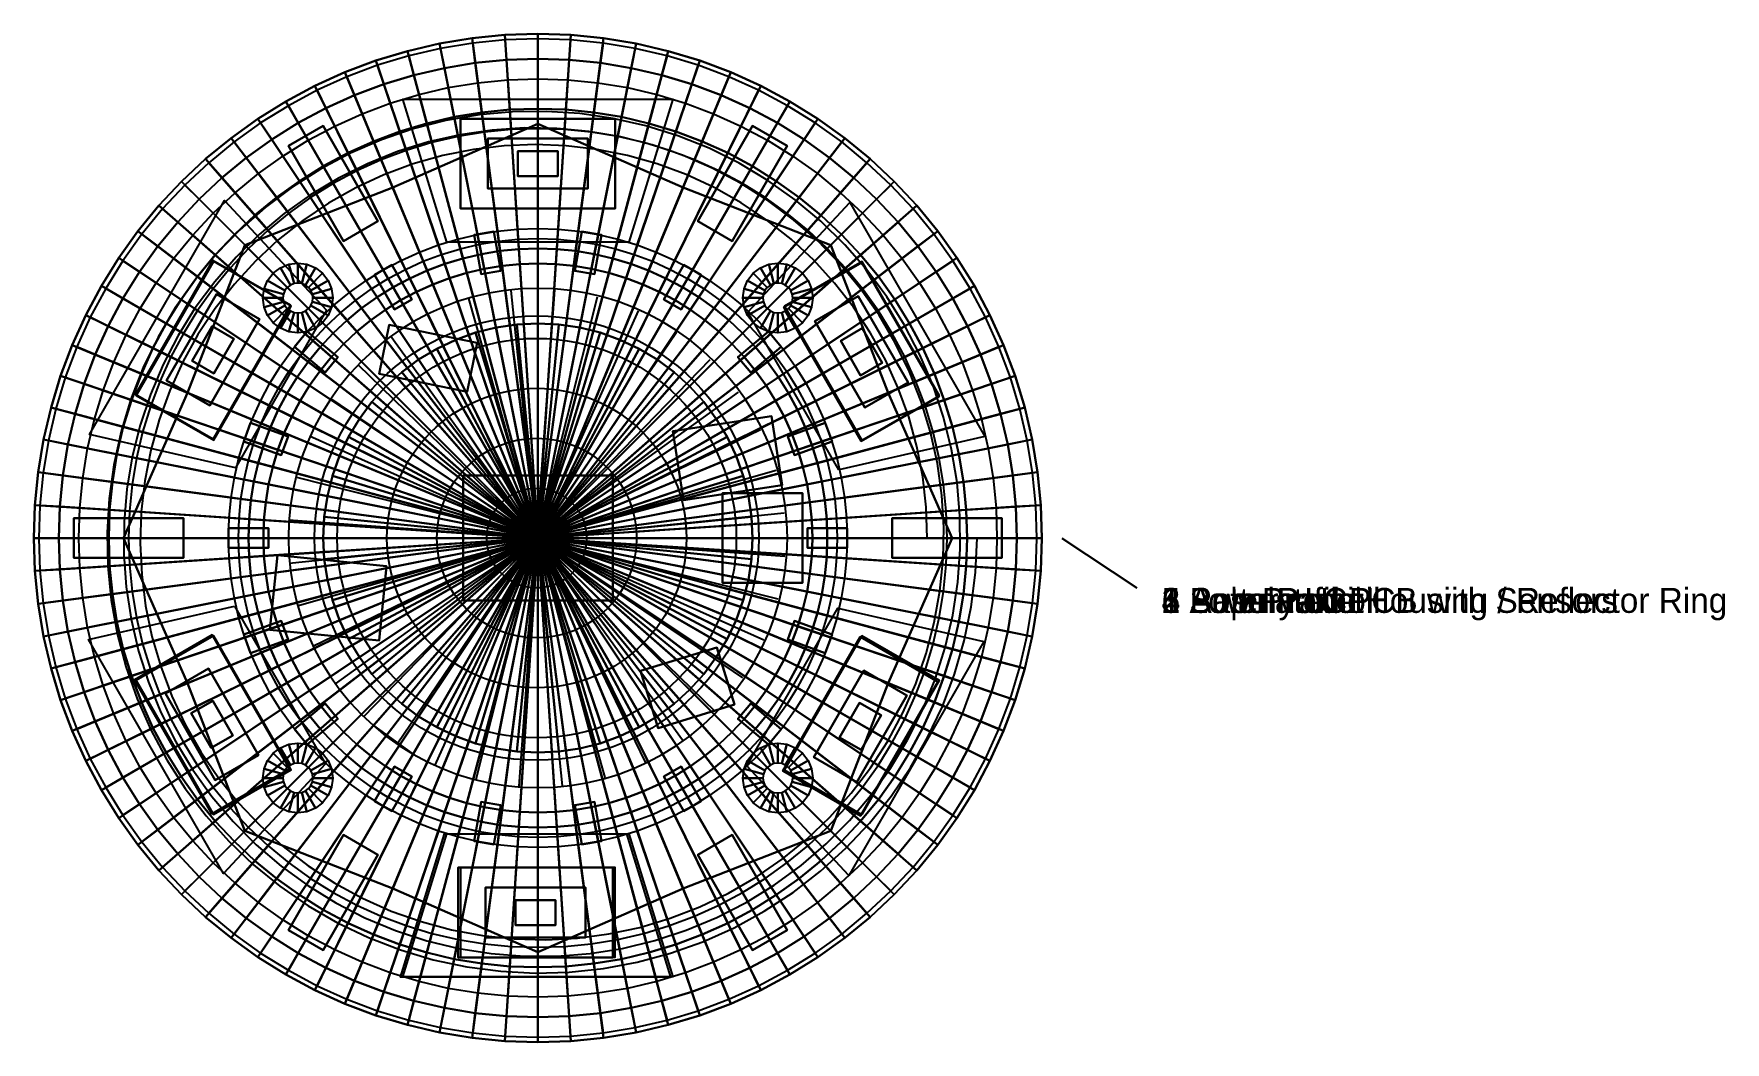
# Model space of a CAD drawing. Header units: millimetres. Extents: x -101 to 238, y -101 to 101.
import ezdxf

# ---------------------------------------------------------------- set-up
doc = ezdxf.new("R2010")
doc.units = ezdxf.units.MM
doc.header["$MEASUREMENT"] = 0
for name, color, linetype in [('AMBER_RING', 30, 'Continuous'), ('ANTENNA_COIL', 30, 'Continuous'), ('BASE_NOTCHES', 8, 'Continuous'), ('BATTERY', 8, 'Continuous'), ('BATTERY_TAB', 30, 'Continuous'), ('INNER_CAVITY', 7, 'Continuous'), ('LED_CORE', 30, 'Continuous'), ('LED_LENS', 4, 'Continuous'), ('NOTES', 7, 'Continuous'), ('PCB_BOARD', 3, 'Continuous'), ('PCB_COMPONENTS', 8, 'Continuous'), ('PCB_HOLES', 7, 'Continuous'), ('POTTING_TRAY', 9, 'Continuous'), ('REFLECTOR_POCKET', 8, 'Continuous'), ('SEALED_BASE', 8, 'Continuous'), ('SOLAR_BEZEL', 8, 'Continuous'), ('SOLAR_PANEL', 5, 'Continuous'), ('TOP_FACETS', 9, 'Continuous'), ('TOP_HOUSING', 8, 'Continuous')]:
    doc.layers.add(name, color=color, linetype=linetype)

msp = doc.modelspace()

# ---------------------------------------------------------------- texts
at = {"layer": 'NOTES'}
for s, p in [('4 Populated PCB with Sensors', (125, -15, 58)), ('3 Antenna Coil', (125, -15, 84)), ('5 Battery Unit', (125, -15, 28)), ('2 Low-Profile Housing / Reflector Ring', (125, -15, 118)), ('6 Base', (125, -15, 8)), ('1 Solar Panel', (125, -15, 154))]:
    msp.add_text(s, height=5, dxfattribs=at).set_placement(p)

# ---------------------------------------------------------------- blocks, each defined once
blk = doc.blocks.new('*U1')
at = {"linetype": 'Continuous'}
blk.add_line((10.2, 22.75), (-10.2, -22.75), dxfattribs=at)
blk = doc.blocks.new('*U2')
at = {"color": 0, "linetype": 'ByBlock', "lineweight": -2, "transparency": 16777216}
for p, rotation in [((-7.05, 23.97, 153), 219.9999999999997), ((-2.78, 24.79, 153), 209.9999999999997), ((1.57, 24.85, 153), 199.9999999999997), ((5.86, 24.16, 153), 189.9999999999998), ((-11.11, 22.42, 153), 229.9999999999997), ((9.96, 22.74, 153), 180), ((13.76, 20.62, 153), 169.9999999999998), ((17.13, 17.88, 153), 159.9999999999998), ((-14.84, 20.19, 153), 239.9999999999997), ((19.97, 14.59, 153), 149.9999999999998), ((-18.13, 17.35, 153), 249.9999999999997), ((22.2, 10.86, 153), 139.9999999999998), ((-20.87, 13.98, 153), 259.9999999999997), ((23.75, 6.8, 153), 129.9999999999999), ((-22.98, 10.18, 153), 269.9999999999996), ((24.57, 2.53, 153), 119.9999999999999), ((-25.1, 1.78, 153), 289.9999999999995), ((-25.03, -2.56, 153), 299.9999999999995), ((-24.41, 6.07, 153), 279.9999999999996), ((-24.22, -6.83, 153), 309.9999999999997), ((24.63, -1.81, 153), 109.9999999999998), ((-22.67, -10.89, 153), 319.9999999999995), ((-20.44, -14.62, 153), 329.9999999999995), ((-17.6, -17.91, 153), 339.9999999999995), ((23.94, -6.11, 153), 99.99999999999984), ((-14.22, -20.65, 153), 349.9999999999996), ((-6.32, -24.19, 153), 9.999999999999902), ((-2.03, -24.88, 153), 19.99999999999988), ((2.31, -24.82, 153), 29.99999999999991), ((6.58, -24, 153), 39.99999999999989), ((10.64, -22.45, 153), 49.99999999999987), ((14.37, -20.22, 153), 59.99999999999986), ((17.66, -17.38, 153), 69.99999999999984), ((20.4, -14.01, 153), 79.99999999999982), ((22.52, -10.21, 153), 89.99999999999986)]:
    blk.add_blockref('*U1', p, dxfattribs=dict(at, rotation=rotation))
blk.add_blockref('*U1', (-10.43, -22.77, 153), dxfattribs=at)
blk = doc.blocks.new('*U3')
at = {"layer": 'LED_CORE'}
for points in [[(4, 3.9039, 4.5), (4, -1.0961, 4.5), (-4, -1.0961, 4.5), (-4, 3.9039, 4.5)], [(4, 3.9039, 2.5), (4, 3.9039, 4.5), (-4, 3.9039, 4.5), (-4, 3.9039, 2.5)], [(-4, 3.9039, 2.5), (-4, 3.9039, 4.5), (-4, -1.0961, 4.5), (-4, -1.0961, 2.5)], [(4, -1.0961, 2.5), (4, -1.0961, 4.5), (4, 3.9039, 4.5), (4, 3.9039, 2.5)], [(-4, -1.0961, 2.5), (-4, -1.0961, 4.5), (4, -1.0961, 4.5), (4, -1.0961, 2.5)]]:
    blk.add_3dface(points, dxfattribs=at)
at = {"layer": 'LED_LENS'}
for points in [[(10, 6.4039, 3), (10, -3.5961, 3), (-10, -3.5961, 3), (-10, 6.4039, 3)], [(10, 6.4039), (10, 6.4039, 3), (-10, 6.4039, 3), (-10, 6.4039)], [(-10, 6.4039), (-10, 6.4039, 3), (-10, -3.5961, 3), (-10, -3.5961)], [(10, -3.5961), (10, -3.5961, 3), (10, 6.4039, 3), (10, 6.4039)], [(-10, -3.5961), (-10, -3.5961, 3), (10, -3.5961, 3), (10, -3.5961)]]:
    blk.add_3dface(points, dxfattribs=at)
at = {"layer": 'REFLECTOR_POCKET'}
for points in [[(15.5, 10.4039, 0.5), (15.5, -7.5961, 0.5), (-15.5, -7.5961, 0.5), (-15.5, 10.4039, 0.5)], [(15.5, 10.4039, -4.5), (15.5, 10.4039, 0.5), (-15.5, 10.4039, 0.5), (-15.5, 10.4039, -4.5)], [(-15.5, 10.4039, -4.5), (-15.5, 10.4039, 0.5), (-15.5, -7.5961, 0.5), (-15.5, -7.5961, -4.5)], [(15.5, -7.5961, -4.5), (15.5, -7.5961, 0.5), (15.5, 10.4039, 0.5), (15.5, 10.4039, -4.5)], [(-15.5, -7.5961, -4.5), (-15.5, -7.5961, 0.5), (15.5, -7.5961, 0.5), (15.5, -7.5961, -4.5)]]:
    blk.add_3dface(points, dxfattribs=at)
at = {"layer": 'TOP_FACETS'}
blk.add_3dface([(18.2305, -14.3369, -2.5), (-18.2305, -14.3369, -2.5), (-27.0517, 14.3369, -2.5), (27.0517, 14.3369, -2.5)], dxfattribs=at)
blk = doc.blocks.new('*U4')
at = {"color": 0, "linetype": 'ByBlock', "lineweight": -2, "transparency": 16777216}
blk.add_blockref('*U3', (0, 73.6, 138.5), dxfattribs=at)
for p, rotation in [((-63.87, 36.99, 138.5), 59.99999999999999), ((63.63, 36.59, 138.5), 299.9999999999999), ((-64.1, -36.62, 138.5), 120), ((63.4, -37.02, 138.5), 239.9999999999999), ((-0.47, -73.63, 138.5), 180)]:
    blk.add_blockref('*U3', p, dxfattribs=dict(at, rotation=rotation))

# ---------------------------------------------------------------- linework, layer by layer
at = {"linetype": 'Continuous'}
for radius in [44.5124, 40, 30, 20, 10]:
    msp.add_circle((-0.2326, -0.0152, 153), radius, dxfattribs=at)
at = {"layer": 'AMBER_RING'}
for points in [[(-15.9974, 80.4244, 113), (-21.2232, 79.2059, 113), (-26.1407, 97.5585, 113), (-19.7041, 99.0593, 113)], [(-19.7041, 99.0593, 113), (-26.1407, 97.5585, 113), (-26.1407, 97.5585, 117), (-19.7041, 99.0593, 117)], [(-10.7031, 81.2985, 113), (-15.9974, 80.4244, 113), (-19.7041, 99.0593, 113), (-13.1831, 100.1359, 113)], [(-13.1831, 100.1359, 113), (-19.7041, 99.0593, 113), (-19.7041, 99.0593, 117), (-13.1831, 100.1359, 117)], [(-5.3631, 81.8244, 113), (-10.7031, 81.2985, 113), (-13.1831, 100.1359, 113), (-6.6057, 100.7838, 113)], [(-6.6057, 100.7838, 113), (-13.1831, 100.1359, 113), (-13.1831, 100.1359, 117), (-6.6057, 100.7838, 117)], [(0, 82, 113), (-5.3631, 81.8244, 113), (-6.6057, 100.7838, 113), (0, 101, 113)], [(0, 101, 113), (-6.6057, 100.7838, 113), (-6.6057, 100.7838, 117), (0, 101, 117)], [(5.3631, 81.8244, 113), (0, 82, 113), (0, 101, 113), (6.6057, 100.7838, 113)], [(6.6057, 100.7838, 113), (0, 101, 113), (0, 101, 117), (6.6057, 100.7838, 117)], [(10.7031, 81.2985, 113), (5.3631, 81.8244, 113), (6.6057, 100.7838, 113), (13.1831, 100.1359, 113)], [(13.1831, 100.1359, 113), (6.6057, 100.7838, 113), (6.6057, 100.7838, 117), (13.1831, 100.1359, 117)], [(15.9974, 80.4244, 113), (10.7031, 81.2985, 113), (13.1831, 100.1359, 113), (19.7041, 99.0593, 113)], [(19.7041, 99.0593, 113), (13.1831, 100.1359, 113), (13.1831, 100.1359, 117), (19.7041, 99.0593, 117)], [(21.2232, 79.2059, 113), (15.9974, 80.4244, 113), (19.7041, 99.0593, 113), (26.1407, 97.5585, 113)], [(26.1407, 97.5585, 113), (19.7041, 99.0593, 113), (19.7041, 99.0593, 117), (26.1407, 97.5585, 117)], [(-26.358, 77.6483, 113), (-31.38, 75.7581, 113), (-38.651, 93.3118, 113), (-32.4654, 95.6399, 113)], [(-32.4654, 95.6399, 113), (-38.651, 93.3118, 113), (-38.651, 93.3118, 117), (-32.4654, 95.6399, 117)], [(-21.2232, 79.2059, 113), (-26.358, 77.6483, 113), (-32.4654, 95.6399, 113), (-26.1407, 97.5585, 113)], [(-26.1407, 97.5585, 113), (-32.4654, 95.6399, 113), (-32.4654, 95.6399, 117), (-26.1407, 97.5585, 117)], [(26.358, 77.6483, 113), (21.2232, 79.2059, 113), (26.1407, 97.5585, 113), (32.4654, 95.6399, 113)], [(32.4654, 95.6399, 113), (26.1407, 97.5585, 113), (26.1407, 97.5585, 117), (32.4654, 95.6399, 117)], [(31.38, 75.7581, 113), (26.358, 77.6483, 113), (32.4654, 95.6399, 113), (38.651, 93.3118, 113)], [(38.651, 93.3118, 113), (32.4654, 95.6399, 113), (32.4654, 95.6399, 117), (38.651, 93.3118, 117)], [(-31.38, 75.7581, 113), (-36.2677, 73.5436, 113), (-44.6712, 90.5841, 113), (-38.651, 93.3118, 113)], [(-38.651, 93.3118, 113), (-44.6712, 90.5841, 113), (-44.6712, 90.5841, 117), (-38.651, 93.3118, 117)], [(36.2677, 73.5436, 113), (31.38, 75.7581, 113), (38.651, 93.3118, 113), (44.6712, 90.5841, 113)], [(44.6712, 90.5841, 113), (38.651, 93.3118, 113), (38.651, 93.3118, 117), (44.6712, 90.5841, 117)], [(-36.2677, 73.5436, 113), (-41, 71.0141, 113), (-50.5, 87.4686, 113), (-44.6712, 90.5841, 113)], [(-44.6712, 90.5841, 113), (-50.5, 87.4686, 113), (-50.5, 87.4686, 117), (-44.6712, 90.5841, 117)], [(41, 71.0141, 113), (36.2677, 73.5436, 113), (44.6712, 90.5841, 113), (50.5, 87.4686, 113)], [(50.5, 87.4686, 113), (44.6712, 90.5841, 113), (44.6712, 90.5841, 117), (50.5, 87.4686, 117)], [(-41, 71.0141, 113), (-45.5568, 68.1805, 113), (-56.1126, 83.9784, 113), (-50.5, 87.4686, 113)], [(-50.5, 87.4686, 113), (-56.1126, 83.9784, 113), (-56.1126, 83.9784, 117), (-50.5, 87.4686, 117)], [(45.5568, 68.1805, 113), (41, 71.0141, 113), (50.5, 87.4686, 113), (56.1126, 83.9784, 113)], [(56.1126, 83.9784, 113), (50.5, 87.4686, 113), (50.5, 87.4686, 117), (56.1126, 83.9784, 117)], [(-45.5568, 68.1805, 113), (-49.9184, 65.055, 113), (-61.4849, 80.1287, 113), (-56.1126, 83.9784, 113)], [(-56.1126, 83.9784, 113), (-61.4849, 80.1287, 113), (-61.4849, 80.1287, 117), (-56.1126, 83.9784, 117)], [(49.9184, 65.055, 113), (45.5568, 68.1805, 113), (56.1126, 83.9784, 113), (61.4849, 80.1287, 113)], [(61.4849, 80.1287, 113), (56.1126, 83.9784, 113), (56.1126, 83.9784, 117), (61.4849, 80.1287, 117)], [(-49.9184, 65.055, 113), (-54.0664, 61.6509, 113), (-66.5939, 75.9358, 113), (-61.4849, 80.1287, 113)], [(-61.4849, 80.1287, 113), (-66.5939, 75.9358, 113), (-66.5939, 75.9358, 117), (-61.4849, 80.1287, 117)], [(54.0664, 61.6509, 113), (49.9184, 65.055, 113), (61.4849, 80.1287, 113), (66.5939, 75.9358, 113)], [(66.5939, 75.9358, 113), (61.4849, 80.1287, 113), (61.4849, 80.1287, 117), (66.5939, 75.9358, 117)], [(-54.0664, 61.6509, 113), (-57.9828, 57.9828, 113), (-71.4178, 71.4178, 113), (-66.5939, 75.9358, 113)], [(-66.5939, 75.9358, 113), (-71.4178, 71.4178, 113), (-71.4178, 71.4178, 117), (-66.5939, 75.9358, 117)], [(57.9828, 57.9828, 113), (54.0664, 61.6509, 113), (66.5939, 75.9358, 113), (71.4178, 71.4178, 113)], [(71.4178, 71.4178, 113), (66.5939, 75.9358, 113), (66.5939, 75.9358, 117), (71.4178, 71.4178, 117)], [(-57.9828, 57.9828, 113), (-61.6509, 54.0664, 113), (-75.9358, 66.5939, 113), (-71.4178, 71.4178, 113)], [(-71.4178, 71.4178, 113), (-75.9358, 66.5939, 113), (-75.9358, 66.5939, 117), (-71.4178, 71.4178, 117)], [(61.6509, 54.0664, 113), (57.9828, 57.9828, 113), (71.4178, 71.4178, 113), (75.9358, 66.5939, 113)], [(75.9358, 66.5939, 113), (71.4178, 71.4178, 113), (71.4178, 71.4178, 117), (75.9358, 66.5939, 117)], [(-61.6509, 54.0664, 113), (-65.055, 49.9184, 113), (-80.1287, 61.4849, 113), (-75.9358, 66.5939, 113)], [(-75.9358, 66.5939, 113), (-80.1287, 61.4849, 113), (-80.1287, 61.4849, 117), (-75.9358, 66.5939, 117)], [(65.055, 49.9184, 113), (61.6509, 54.0664, 113), (75.9358, 66.5939, 113), (80.1287, 61.4849, 113)], [(80.1287, 61.4849, 113), (75.9358, 66.5939, 113), (75.9358, 66.5939, 117), (80.1287, 61.4849, 117)], [(-65.055, 49.9184, 113), (-68.1805, 45.5568, 113), (-83.9784, 56.1126, 113), (-80.1287, 61.4849, 113)], [(-80.1287, 61.4849, 113), (-83.9784, 56.1126, 113), (-83.9784, 56.1126, 117), (-80.1287, 61.4849, 117)], [(68.1805, 45.5568, 113), (65.055, 49.9184, 113), (80.1287, 61.4849, 113), (83.9784, 56.1126, 113)], [(83.9784, 56.1126, 113), (80.1287, 61.4849, 113), (80.1287, 61.4849, 117), (83.9784, 56.1126, 117)], [(-68.1805, 45.5568, 113), (-71.0141, 41, 113), (-87.4686, 50.5, 113), (-83.9784, 56.1126, 113)], [(-83.9784, 56.1126, 113), (-87.4686, 50.5, 113), (-87.4686, 50.5, 117), (-83.9784, 56.1126, 117)], [(71.0141, 41, 113), (68.1805, 45.5568, 113), (83.9784, 56.1126, 113), (87.4686, 50.5, 113)], [(87.4686, 50.5, 113), (83.9784, 56.1126, 113), (83.9784, 56.1126, 117), (87.4686, 50.5, 117)], [(-71.0141, 41, 113), (-73.5436, 36.2677, 113), (-90.5841, 44.6712, 113), (-87.4686, 50.5, 113)], [(-87.4686, 50.5, 113), (-90.5841, 44.6712, 113), (-90.5841, 44.6712, 117), (-87.4686, 50.5, 117)], [(73.5436, 36.2677, 113), (71.0141, 41, 113), (87.4686, 50.5, 113), (90.5841, 44.6712, 113)], [(90.5841, 44.6712, 113), (87.4686, 50.5, 113), (87.4686, 50.5, 117), (90.5841, 44.6712, 117)], [(-73.5436, 36.2677, 113), (-75.7581, 31.38, 113), (-93.3118, 38.651, 113), (-90.5841, 44.6712, 113)], [(-90.5841, 44.6712, 113), (-93.3118, 38.651, 113), (-93.3118, 38.651, 117), (-90.5841, 44.6712, 117)], [(75.7581, 31.38, 113), (73.5436, 36.2677, 113), (90.5841, 44.6712, 113), (93.3118, 38.651, 113)], [(93.3118, 38.651, 113), (90.5841, 44.6712, 113), (90.5841, 44.6712, 117), (93.3118, 38.651, 117)], [(-75.7581, 31.38, 113), (-77.6483, 26.358, 113), (-95.6399, 32.4654, 113), (-93.3118, 38.651, 113)], [(-93.3118, 38.651, 113), (-95.6399, 32.4654, 113), (-95.6399, 32.4654, 117), (-93.3118, 38.651, 117)], [(77.6483, 26.358, 113), (75.7581, 31.38, 113), (93.3118, 38.651, 113), (95.6399, 32.4654, 113)], [(95.6399, 32.4654, 113), (93.3118, 38.651, 113), (93.3118, 38.651, 117), (95.6399, 32.4654, 117)], [(-77.6483, 26.358, 113), (-79.2059, 21.2232, 113), (-97.5585, 26.1407, 113), (-95.6399, 32.4654, 113)], [(-95.6399, 32.4654, 113), (-97.5585, 26.1407, 113), (-97.5585, 26.1407, 117), (-95.6399, 32.4654, 117)], [(79.2059, 21.2232, 113), (77.6483, 26.358, 113), (95.6399, 32.4654, 113), (97.5585, 26.1407, 113)], [(97.5585, 26.1407, 113), (95.6399, 32.4654, 113), (95.6399, 32.4654, 117), (97.5585, 26.1407, 117)], [(-79.2059, 21.2232, 113), (-80.4244, 15.9974, 113), (-99.0593, 19.7041, 113), (-97.5585, 26.1407, 113)], [(-97.5585, 26.1407, 113), (-99.0593, 19.7041, 113), (-99.0593, 19.7041, 117), (-97.5585, 26.1407, 117)], [(80.4244, 15.9974, 113), (79.2059, 21.2232, 113), (97.5585, 26.1407, 113), (99.0593, 19.7041, 113)], [(99.0593, 19.7041, 113), (97.5585, 26.1407, 113), (97.5585, 26.1407, 117), (99.0593, 19.7041, 117)], [(-80.4244, 15.9974, 113), (-81.2985, 10.7031, 113), (-100.1359, 13.1831, 113), (-99.0593, 19.7041, 113)], [(-99.0593, 19.7041, 113), (-100.1359, 13.1831, 113), (-100.1359, 13.1831, 117), (-99.0593, 19.7041, 117)], [(81.2985, 10.7031, 113), (80.4244, 15.9974, 113), (99.0593, 19.7041, 113), (100.1359, 13.1831, 113)], [(100.1359, 13.1831, 113), (99.0593, 19.7041, 113), (99.0593, 19.7041, 117), (100.1359, 13.1831, 117)], [(-81.2985, 10.7031, 113), (-81.8244, 5.3631, 113), (-100.7838, 6.6057, 113), (-100.1359, 13.1831, 113)], [(-100.1359, 13.1831, 113), (-100.7838, 6.6057, 113), (-100.7838, 6.6057, 117), (-100.1359, 13.1831, 117)], [(81.8244, 5.3631, 113), (81.2985, 10.7031, 113), (100.1359, 13.1831, 113), (100.7838, 6.6057, 113)], [(100.7838, 6.6057, 113), (100.1359, 13.1831, 113), (100.1359, 13.1831, 117), (100.7838, 6.6057, 117)], [(-81.8244, 5.3631, 113), (-82, 0, 113), (-101, 0, 113), (-100.7838, 6.6057, 113)], [(-100.7838, 6.6057, 113), (-101, 0, 113), (-101, 0, 117), (-100.7838, 6.6057, 117)], [(82, 0, 113), (81.8244, 5.3631, 113), (100.7838, 6.6057, 113), (101, 0, 113)], [(101, 0, 113), (100.7838, 6.6057, 113), (100.7838, 6.6057, 117), (101, 0, 117)], [(-82, 0, 113), (-81.8244, -5.3631, 113), (-100.7838, -6.6057, 113), (-101, 0, 113)], [(-101, 0, 113), (-100.7838, -6.6057, 113), (-100.7838, -6.6057, 117), (-101, 0, 117)], [(81.8244, -5.3631, 113), (82, 0, 113), (101, 0, 113), (100.7838, -6.6057, 113)], [(100.7838, -6.6057, 113), (101, 0, 113), (101, 0, 117), (100.7838, -6.6057, 117)], [(-81.8244, -5.3631, 113), (-81.2985, -10.7031, 113), (-100.1359, -13.1831, 113), (-100.7838, -6.6057, 113)], [(-100.7838, -6.6057, 113), (-100.1359, -13.1831, 113), (-100.1359, -13.1831, 117), (-100.7838, -6.6057, 117)], [(81.2985, -10.7031, 113), (81.8244, -5.3631, 113), (100.7838, -6.6057, 113), (100.1359, -13.1831, 113)], [(100.1359, -13.1831, 113), (100.7838, -6.6057, 113), (100.7838, -6.6057, 117), (100.1359, -13.1831, 117)], [(-81.2985, -10.7031, 113), (-80.4244, -15.9974, 113), (-99.0593, -19.7041, 113), (-100.1359, -13.1831, 113)], [(-100.1359, -13.1831, 113), (-99.0593, -19.7041, 113), (-99.0593, -19.7041, 117), (-100.1359, -13.1831, 117)], [(80.4244, -15.9974, 113), (81.2985, -10.7031, 113), (100.1359, -13.1831, 113), (99.0593, -19.7041, 113)], [(99.0593, -19.7041, 113), (100.1359, -13.1831, 113), (100.1359, -13.1831, 117), (99.0593, -19.7041, 117)], [(-80.4244, -15.9974, 113), (-79.2059, -21.2232, 113), (-97.5585, -26.1407, 113), (-99.0593, -19.7041, 113)], [(79.2059, -21.2232, 113), (80.4244, -15.9974, 113), (99.0593, -19.7041, 113), (97.5585, -26.1407, 113)], [(-99.0593, -19.7041, 113), (-97.5585, -26.1407, 113), (-97.5585, -26.1407, 117), (-99.0593, -19.7041, 117)], [(97.5585, -26.1407, 113), (99.0593, -19.7041, 113), (99.0593, -19.7041, 117), (97.5585, -26.1407, 117)], [(-79.2059, -21.2232, 113), (-77.6483, -26.358, 113), (-95.6399, -32.4654, 113), (-97.5585, -26.1407, 113)], [(77.6483, -26.358, 113), (79.2059, -21.2232, 113), (97.5585, -26.1407, 113), (95.6399, -32.4654, 113)], [(-97.5585, -26.1407, 113), (-95.6399, -32.4654, 113), (-95.6399, -32.4654, 117), (-97.5585, -26.1407, 117)], [(-77.6483, -26.358, 113), (-75.7581, -31.38, 113), (-93.3118, -38.651, 113), (-95.6399, -32.4654, 113)], [(75.7581, -31.38, 113), (77.6483, -26.358, 113), (95.6399, -32.4654, 113), (93.3118, -38.651, 113)], [(95.6399, -32.4654, 113), (97.5585, -26.1407, 113), (97.5585, -26.1407, 117), (95.6399, -32.4654, 117)], [(-95.6399, -32.4654, 113), (-93.3118, -38.651, 113), (-93.3118, -38.651, 117), (-95.6399, -32.4654, 117)], [(-75.7581, -31.38, 113), (-73.5436, -36.2677, 113), (-90.5841, -44.6712, 113), (-93.3118, -38.651, 113)], [(73.5436, -36.2677, 113), (75.7581, -31.38, 113), (93.3118, -38.651, 113), (90.5841, -44.6712, 113)], [(93.3118, -38.651, 113), (95.6399, -32.4654, 113), (95.6399, -32.4654, 117), (93.3118, -38.651, 117)], [(-73.5436, -36.2677, 113), (-71.0141, -41, 113), (-87.4686, -50.5, 113), (-90.5841, -44.6712, 113)], [(71.0141, -41, 113), (73.5436, -36.2677, 113), (90.5841, -44.6712, 113), (87.4686, -50.5, 113)], [(-93.3118, -38.651, 113), (-90.5841, -44.6712, 113), (-90.5841, -44.6712, 117), (-93.3118, -38.651, 117)], [(90.5841, -44.6712, 113), (93.3118, -38.651, 113), (93.3118, -38.651, 117), (90.5841, -44.6712, 117)], [(-71.0141, -41, 113), (-68.1805, -45.5568, 113), (-83.9784, -56.1126, 113), (-87.4686, -50.5, 113)], [(68.1805, -45.5568, 113), (71.0141, -41, 113), (87.4686, -50.5, 113), (83.9784, -56.1126, 113)], [(-90.5841, -44.6712, 113), (-87.4686, -50.5, 113), (-87.4686, -50.5, 117), (-90.5841, -44.6712, 117)], [(-68.1805, -45.5568, 113), (-65.055, -49.9184, 113), (-80.1287, -61.4849, 113), (-83.9784, -56.1126, 113)], [(65.055, -49.9184, 113), (68.1805, -45.5568, 113), (83.9784, -56.1126, 113), (80.1287, -61.4849, 113)], [(87.4686, -50.5, 113), (90.5841, -44.6712, 113), (90.5841, -44.6712, 117), (87.4686, -50.5, 117)], [(-87.4686, -50.5, 113), (-83.9784, -56.1126, 113), (-83.9784, -56.1126, 117), (-87.4686, -50.5, 117)], [(-65.055, -49.9184, 113), (-61.6509, -54.0664, 113), (-75.9358, -66.5939, 113), (-80.1287, -61.4849, 113)], [(61.6509, -54.0664, 113), (65.055, -49.9184, 113), (80.1287, -61.4849, 113), (75.9358, -66.5939, 113)], [(83.9784, -56.1126, 113), (87.4686, -50.5, 113), (87.4686, -50.5, 117), (83.9784, -56.1126, 117)], [(-61.6509, -54.0664, 113), (-57.9828, -57.9828, 113), (-71.4178, -71.4178, 113), (-75.9358, -66.5939, 113)], [(57.9828, -57.9828, 113), (61.6509, -54.0664, 113), (75.9358, -66.5939, 113), (71.4178, -71.4178, 113)], [(-83.9784, -56.1126, 113), (-80.1287, -61.4849, 113), (-80.1287, -61.4849, 117), (-83.9784, -56.1126, 117)], [(80.1287, -61.4849, 113), (83.9784, -56.1126, 113), (83.9784, -56.1126, 117), (80.1287, -61.4849, 117)], [(-57.9828, -57.9828, 113), (-54.0664, -61.6509, 113), (-66.5939, -75.9358, 113), (-71.4178, -71.4178, 113)], [(54.0664, -61.6509, 113), (57.9828, -57.9828, 113), (71.4178, -71.4178, 113), (66.5939, -75.9358, 113)], [(-80.1287, -61.4849, 113), (-75.9358, -66.5939, 113), (-75.9358, -66.5939, 117), (-80.1287, -61.4849, 117)], [(-54.0664, -61.6509, 113), (-49.9184, -65.055, 113), (-61.4849, -80.1287, 113), (-66.5939, -75.9358, 113)], [(49.9184, -65.055, 113), (54.0664, -61.6509, 113), (66.5939, -75.9358, 113), (61.4849, -80.1287, 113)], [(75.9358, -66.5939, 113), (80.1287, -61.4849, 113), (80.1287, -61.4849, 117), (75.9358, -66.5939, 117)], [(-75.9358, -66.5939, 113), (-71.4178, -71.4178, 113), (-71.4178, -71.4178, 117), (-75.9358, -66.5939, 117)], [(-49.9184, -65.055, 113), (-45.5568, -68.1805, 113), (-56.1126, -83.9784, 113), (-61.4849, -80.1287, 113)], [(45.5568, -68.1805, 113), (49.9184, -65.055, 113), (61.4849, -80.1287, 113), (56.1126, -83.9784, 113)], [(71.4178, -71.4178, 113), (75.9358, -66.5939, 113), (75.9358, -66.5939, 117), (71.4178, -71.4178, 117)], [(-45.5568, -68.1805, 113), (-41, -71.0141, 113), (-50.5, -87.4686, 113), (-56.1126, -83.9784, 113)], [(-41, -71.0141, 113), (-36.2677, -73.5436, 113), (-44.6712, -90.5841, 113), (-50.5, -87.4686, 113)], [(36.2677, -73.5436, 113), (41, -71.0141, 113), (50.5, -87.4686, 113), (44.6712, -90.5841, 113)], [(41, -71.0141, 113), (45.5568, -68.1805, 113), (56.1126, -83.9784, 113), (50.5, -87.4686, 113)], [(-71.4178, -71.4178, 113), (-66.5939, -75.9358, 113), (-66.5939, -75.9358, 117), (-71.4178, -71.4178, 117)], [(-36.2677, -73.5436, 113), (-31.38, -75.7581, 113), (-38.651, -93.3118, 113), (-44.6712, -90.5841, 113)], [(31.38, -75.7581, 113), (36.2677, -73.5436, 113), (44.6712, -90.5841, 113), (38.651, -93.3118, 113)], [(66.5939, -75.9358, 113), (71.4178, -71.4178, 113), (71.4178, -71.4178, 117), (66.5939, -75.9358, 117)], [(-66.5939, -75.9358, 113), (-61.4849, -80.1287, 113), (-61.4849, -80.1287, 117), (-66.5939, -75.9358, 117)], [(-31.38, -75.7581, 113), (-26.358, -77.6483, 113), (-32.4654, -95.6399, 113), (-38.651, -93.3118, 113)], [(-26.358, -77.6483, 113), (-21.2232, -79.2059, 113), (-26.1407, -97.5585, 113), (-32.4654, -95.6399, 113)], [(21.2232, -79.2059, 113), (26.358, -77.6483, 113), (32.4654, -95.6399, 113), (26.1407, -97.5585, 113)], [(26.358, -77.6483, 113), (31.38, -75.7581, 113), (38.651, -93.3118, 113), (32.4654, -95.6399, 113)], [(61.4849, -80.1287, 113), (66.5939, -75.9358, 113), (66.5939, -75.9358, 117), (61.4849, -80.1287, 117)], [(-61.4849, -80.1287, 113), (-56.1126, -83.9784, 113), (-56.1126, -83.9784, 117), (-61.4849, -80.1287, 117)], [(-21.2232, -79.2059, 113), (-15.9974, -80.4244, 113), (-19.7041, -99.0593, 113), (-26.1407, -97.5585, 113)], [(-15.9974, -80.4244, 113), (-10.7031, -81.2985, 113), (-13.1831, -100.1359, 113), (-19.7041, -99.0593, 113)], [(-10.7031, -81.2985, 113), (-5.3631, -81.8244, 113), (-6.6057, -100.7838, 113), (-13.1831, -100.1359, 113)], [(5.3631, -81.8244, 113), (10.7031, -81.2985, 113), (13.1831, -100.1359, 113), (6.6057, -100.7838, 113)], [(10.7031, -81.2985, 113), (15.9974, -80.4244, 113), (19.7041, -99.0593, 113), (13.1831, -100.1359, 113)], [(15.9974, -80.4244, 113), (21.2232, -79.2059, 113), (26.1407, -97.5585, 113), (19.7041, -99.0593, 113)], [(56.1126, -83.9784, 113), (61.4849, -80.1287, 113), (61.4849, -80.1287, 117), (56.1126, -83.9784, 117)], [(-56.1126, -83.9784, 113), (-50.5, -87.4686, 113), (-50.5, -87.4686, 117), (-56.1126, -83.9784, 117)], [(-5.3631, -81.8244, 113), (0, -82, 113), (0, -101, 113), (-6.6057, -100.7838, 113)], [(0, -82, 113), (5.3631, -81.8244, 113), (6.6057, -100.7838, 113), (0, -101, 113)], [(50.5, -87.4686, 113), (56.1126, -83.9784, 113), (56.1126, -83.9784, 117), (50.5, -87.4686, 117)], [(-50.5, -87.4686, 113), (-44.6712, -90.5841, 113), (-44.6712, -90.5841, 117), (-50.5, -87.4686, 117)], [(44.6712, -90.5841, 113), (50.5, -87.4686, 113), (50.5, -87.4686, 117), (44.6712, -90.5841, 117)], [(-44.6712, -90.5841, 113), (-38.651, -93.3118, 113), (-38.651, -93.3118, 117), (-44.6712, -90.5841, 117)], [(38.651, -93.3118, 113), (44.6712, -90.5841, 113), (44.6712, -90.5841, 117), (38.651, -93.3118, 117)], [(-38.651, -93.3118, 113), (-32.4654, -95.6399, 113), (-32.4654, -95.6399, 117), (-38.651, -93.3118, 117)], [(32.4654, -95.6399, 113), (38.651, -93.3118, 113), (38.651, -93.3118, 117), (32.4654, -95.6399, 117)], [(-32.4654, -95.6399, 113), (-26.1407, -97.5585, 113), (-26.1407, -97.5585, 117), (-32.4654, -95.6399, 117)], [(-26.1407, -97.5585, 113), (-19.7041, -99.0593, 113), (-19.7041, -99.0593, 117), (-26.1407, -97.5585, 117)], [(19.7041, -99.0593, 113), (26.1407, -97.5585, 113), (26.1407, -97.5585, 117), (19.7041, -99.0593, 117)], [(26.1407, -97.5585, 113), (32.4654, -95.6399, 113), (32.4654, -95.6399, 117), (26.1407, -97.5585, 117)], [(-19.7041, -99.0593, 113), (-13.1831, -100.1359, 113), (-13.1831, -100.1359, 117), (-19.7041, -99.0593, 117)], [(-13.1831, -100.1359, 113), (-6.6057, -100.7838, 113), (-6.6057, -100.7838, 117), (-13.1831, -100.1359, 117)], [(-6.6057, -100.7838, 113), (0, -101, 113), (0, -101, 117), (-6.6057, -100.7838, 117)], [(0, -101, 113), (6.6057, -100.7838, 113), (6.6057, -100.7838, 117), (0, -101, 117)], [(6.6057, -100.7838, 113), (13.1831, -100.1359, 113), (13.1831, -100.1359, 117), (6.6057, -100.7838, 117)], [(13.1831, -100.1359, 113), (19.7041, -99.0593, 113), (19.7041, -99.0593, 117), (13.1831, -100.1359, 117)]]:
    msp.add_3dface(points, dxfattribs=at)
at = {"layer": 'ANTENNA_COIL'}
for p, q in [((-11.7733, 84.7595, 85.136), (-18.4237, 83.6093, 85.1423)), ((-5.0563, 85.3818, 85.1297), (-11.7733, 84.7595, 85.136)), ((1.6855, 85.4729, 85.1234), (-5.0563, 85.3818, 85.1297)), ((8.4103, 85.0328, 85.1172), (1.6855, 85.4729, 85.1234)), ((15.0762, 84.0647, 85.1109), (8.4103, 85.0328, 85.1172)), ((-24.9659, 81.9378, 85.1485), (-31.3592, 79.7551, 85.1548)), ((-18.4237, 83.6093, 85.1423), (-24.9659, 81.9378, 85.1485)), ((-9.168, 81.7132, 84.6339), (-15.5854, 80.778, 84.6402)), ((-2.7002, 82.1397, 84.6276), (-9.168, 81.7132, 84.6339)), ((3.7778, 82.0553, 84.6213), (-2.7002, 82.1397, 84.6276)), ((10.2257, 81.4611, 84.6151), (3.7778, 82.0553, 84.6213)), ((16.6035, 80.3613, 84.6088), (10.2257, 81.4611, 84.6151)), ((21.6419, 82.5751, 85.1046), (15.0762, 84.0647, 85.1109)), ((28.0667, 80.5738, 85.0983), (21.6419, 82.5751, 85.1046)), ((-31.3592, 79.7551, 85.1548), (-37.5637, 77.0741, 85.1611)), ((-21.9123, 79.3393, 84.6464), (-28.1093, 77.4056, 84.6527)), ((-15.5854, 80.778, 84.6402), (-21.9123, 79.3393, 84.6464)), ((-6.7313, 78.5909, 84.1318), (-12.9091, 77.8576, 84.1381)), ((-0.5181, 78.8351, 84.1255), (-6.7313, 78.5909, 84.1318)), ((5.6916, 78.5891, 84.1192), (-0.5181, 78.8351, 84.1255)), ((11.8594, 77.8551, 84.113), (5.6916, 78.5891, 84.1192)), ((22.8716, 78.7632, 84.6025), (16.6035, 80.3613, 84.6088)), ((28.9912, 76.6772, 84.5962), (22.8716, 78.7632, 84.6025)), ((34.3107, 78.0737, 85.0921), (28.0667, 80.5738, 85.0983)), ((40.3355, 75.091, 85.0858), (34.3107, 78.0737, 85.0921)), ((-37.5637, 77.0741, 85.1611), (-43.5406, 73.9111, 85.1674)), ((-34.1378, 74.9884, 84.659), (-39.9601, 72.1023, 84.6653)), ((-28.1093, 77.4056, 84.6527), (-34.1378, 74.9884, 84.659)), ((-25.0055, 74.9426, 84.1506), (-30.8485, 72.778, 84.1569)), ((-19.0132, 76.6391, 84.1444), (-25.0055, 74.9426, 84.1506)), ((-12.9091, 77.8576, 84.1381), (-19.0132, 76.6391, 84.1444)), ((17.9469, 76.638, 84.1067), (11.8594, 77.8551, 84.113)), ((23.9165, 74.9459, 84.1004), (17.9469, 76.638, 84.1067)), ((29.731, 72.7899, 84.0941), (23.9165, 74.9459, 84.1004)), ((34.9244, 74.1169, 84.59), (28.9912, 76.6772, 84.5962)), ((46.1036, 71.6445, 85.0795), (40.3355, 75.091, 85.0858)), ((-43.5406, 73.9111, 85.1674), (-49.2524, 70.2851, 85.1736)), ((-39.9601, 72.1023, 84.6653), (-45.5397, 68.7648, 84.6715)), ((-30.8485, 72.778, 84.1569), (-36.5059, 70.1585, 84.1632)), ((35.3547, 70.1838, 84.0879), (29.731, 72.7899, 84.0941)), ((40.6345, 71.0986, 84.5837), (34.9244, 74.1169, 84.59)), ((51.5796, 67.7561, 85.0732), (46.1036, 71.6445, 85.0795)), ((-49.2524, 70.2851, 85.1736), (-54.6635, 66.2185, 85.1799)), ((-45.5397, 68.7648, 84.6715), (-50.8416, 64.996, 84.6778)), ((-36.5059, 70.1585, 84.1632), (-41.9422, 67.0997, 84.1695)), ((40.7526, 67.1444, 84.0816), (35.3547, 70.1838, 84.0879)), ((46.0862, 67.6416, 84.5774), (40.6345, 71.0986, 84.5837)), ((-54.6635, 66.2185, 85.1799), (-59.7398, 61.736, 85.1862)), ((-50.8416, 64.996, 84.6778), (-55.8327, 60.8192, 84.6841)), ((-41.9422, 67.0997, 84.1695), (-47.1232, 63.6202, 84.1757)), ((45.8916, 63.691, 84.0753), (40.7526, 67.1444, 84.0816)), ((51.246, 63.7677, 84.5711), (46.0862, 67.6416, 84.5774)), ((56.7296, 63.4505, 85.0669), (51.5796, 67.7561, 85.0732)), ((-59.7398, 61.736, 85.1862), (-64.4495, 56.865, 85.1925)), ((-47.1232, 63.6202, 84.1757), (-52.0167, 59.7413, 84.182)), ((50.7399, 59.8454, 84.069), (45.8916, 63.691, 84.0753)), ((56.0821, 59.5015, 84.5649), (51.246, 63.7677, 84.5711)), ((61.5221, 58.7548, 85.0607), (56.7296, 63.4505, 85.0669)), ((-55.8327, 60.8192, 84.6841), (-60.4815, 56.2597, 84.6904)), ((-52.0167, 59.7413, 84.182), (-56.5917, 55.4867, 84.1883)), ((55.2677, 55.6321, 84.0628), (50.7399, 59.8454, 84.069)), ((60.5646, 54.8699, 84.5586), (56.0821, 59.5015, 84.5649)), ((65.9275, 53.6986, 85.0544), (61.5221, 58.7548, 85.0607)), ((-64.4495, 56.865, 85.1925), (-68.7628, 51.6356, 85.1987)), ((-60.4815, 56.2597, 84.6904), (-64.7588, 51.3457, 84.6967)), ((-56.5917, 55.4867, 84.1883), (-60.8195, 50.8824, 84.1946)), ((59.4472, 51.0776, 84.0565), (55.2677, 55.6321, 84.0628)), ((64.6663, 49.9021, 84.5523), (60.5646, 54.8699, 84.5586)), ((-68.7628, 51.6356, 85.1987), (-72.6526, 46.0799, 85.205)), ((-64.7588, 51.3457, 84.6967), (-68.6376, 46.1073, 84.7029)), ((-60.8195, 50.8824, 84.1946), (-64.6734, 45.9567, 84.2008)), ((63.2529, 46.2104, 84.0502), (59.4472, 51.0776, 84.0565)), ((69.9189, 48.3137, 85.0481), (65.9275, 53.6986, 85.0544)), ((68.3619, 44.6293, 84.546), (64.6663, 49.9021, 84.5523)), ((73.4718, 42.6339, 85.0418), (69.9189, 48.3137, 85.0481)), ((-72.6526, 46.0799, 85.205), (-76.0942, 40.2322, 85.2113)), ((-68.6376, 46.1073, 84.7029), (-72.0934, 40.5768, 84.7092)), ((-64.6734, 45.9567, 84.2008), (-68.129, 40.7399, 84.2071)), ((66.6614, 41.0614, 84.0439), (63.2529, 46.2104, 84.0502)), ((71.6288, 39.0845, 84.5397), (68.3619, 44.6293, 84.546)), ((-68.129, 40.7399, 84.2071), (-71.1645, 35.2642, 84.2134)), ((69.652, 35.6626, 84.0377), (66.6614, 41.0614, 84.0439)), ((76.5647, 36.6947, 85.0356), (73.4718, 42.6339, 85.0418)), ((-76.0942, 40.2322, 85.2113), (-79.0659, 34.1285, 85.2176)), ((-72.0934, 40.5768, 84.7092), (-75.1041, 34.7882, 84.7155)), ((74.4473, 33.3025, 84.5335), (71.6288, 39.0845, 84.5397)), ((-79.0659, 34.1285, 85.2176), (-81.5486, 27.8066, 85.2238)), ((-75.1041, 34.7882, 84.7155), (-77.6508, 28.7774, 84.7218)), ((-71.1645, 35.2642, 84.2134), (-73.7605, 29.5633, 84.2197)), ((72.2066, 30.048, 84.0314), (69.652, 35.6626, 84.0377)), ((79.1787, 30.5333, 85.0293), (76.5647, 36.6947, 85.0356)), ((76.8003, 27.3195, 84.5272), (74.4473, 33.3025, 84.5335)), ((81.2981, 24.1882, 85.023), (79.1787, 30.5333, 85.0293)), ((-81.5486, 27.8066, 85.2238), (-83.5264, 21.3056, 85.2301)), ((-77.6508, 28.7774, 84.7218), (-79.7169, 22.5815, 84.728)), ((-73.7605, 29.5633, 84.2197), (-75.9003, 23.6725, 84.2259)), ((74.3098, 24.2527, 84.0251), (72.2066, 30.048, 84.0314)), ((78.6735, 21.1729, 84.5209), (76.8003, 27.3195, 84.5272)), ((75.9489, 18.3129, 84.0188), (74.3098, 24.2527, 84.0251)), ((82.9102, 17.6991, 85.0167), (81.2981, 24.1882, 85.023)), ((-83.5264, 21.3056, 85.2301), (-84.9866, 14.6657, 85.2364)), ((-79.7169, 22.5815, 84.728), (-81.2893, 16.2389, 84.7343)), ((-75.9003, 23.6725, 84.2259), (-77.5703, 17.6283, 84.2322)), ((80.056, 14.901, 84.5146), (78.6735, 21.1729, 84.5209)), ((-77.5703, 17.6283, 84.2322), (-78.7594, 11.468, 84.2385)), ((77.1143, 12.2657, 84.0126), (75.9489, 18.3129, 84.0188)), ((84.0054, 11.1063, 85.0105), (82.9102, 17.6991, 85.0167)), ((-84.9866, 14.6657, 85.2364), (-85.9195, 7.9281, 85.2427)), ((-81.2893, 16.2389, 84.7343), (-82.3575, 9.7888, 84.7406)), ((80.9395, 8.5429, 84.5084), (80.056, 14.901, 84.5146)), ((-78.7594, 11.468, 84.2385), (-79.4599, 5.2299, 84.2448)), ((77.7992, 6.1487, 84.0063), (77.1143, 12.2657, 84.0126)), ((84.5775, 4.4511, 85.0042), (84.0054, 11.1063, 85.0105)), ((-85.9195, 7.9281, 85.2427), (-86.3189, 1.1347, 85.249)), ((-82.3575, 9.7888, 84.7406), (-82.9146, 3.2714, 84.7469)), ((81.3192, 2.1383, 84.5021), (80.9395, 8.5429, 84.5084)), ((-79.4599, 5.2299, 84.2448), (-79.6668, -1.0473, 84.251)), ((78, 0, 84), (77.7992, 6.1487, 84.0063)), ((84.6235, -2.2252, 84.9979), (84.5775, 4.4511, 85.0042)), ((-86.3189, 1.1347, 85.249), (-86.1817, -5.6724, 85.2552)), ((-82.9146, 3.2714, 84.7469), (-82.9564, -3.273, 84.7531)), ((81.1931, -4.273, 84.4958), (81.3192, 2.1383, 84.5021)), ((87.6847, -6.9299, 85.4937), (88, 0, 85.5)), ((-82.9564, -3.273, 84.7531), (-82.4822, -9.8036, 84.7594)), ((-79.6668, -1.0473, 84.251), (-79.3783, -7.3245, 84.2573)), ((84.1435, -8.8811, 84.9916), (84.6235, -2.2252, 84.9979)), ((-86.1817, -5.6724, 85.2552), (-85.5083, -12.4507, 85.2615)), ((80.5626, -10.6512, 84.4895), (81.1931, -4.273, 84.4958)), ((-82.4822, -9.8036, 84.7594), (-81.4944, -16.2799, 84.7657)), ((-79.3783, -7.3245, 84.2573), (-78.5957, -13.5628, 84.2636)), ((83.1411, -15.4752, 84.9854), (84.1435, -8.8811, 84.9916)), ((86.8249, -13.8102, 85.4874), (87.6847, -6.9299, 85.4937)), ((-85.5083, -12.4507, 85.2615), (-84.3024, -19.1582, 85.2678)), ((79.432, -16.9566, 84.4833), (80.5626, -10.6512, 84.4895)), ((-81.4944, -16.2799, 84.7657), (-79.9987, -22.6613, 84.772)), ((-78.5957, -13.5628, 84.2636), (-77.3233, -19.7233, 84.2699)), ((81.623, -21.9667, 84.9791), (83.1411, -15.4752, 84.9854)), ((85.4262, -20.5981, 85.4812), (86.8249, -13.8102, 85.4874)), ((-84.3024, -19.1582, 85.2678), (-82.5709, -25.753, 85.2741)), ((-77.3233, -19.7233, 84.2699), (-75.5686, -25.7675, 84.2762)), ((77.8091, -23.1501, 84.477), (79.432, -16.9566, 84.4833)), ((-79.9987, -22.6613, 84.772), (-78.0039, -28.9083, 84.7782)), ((75.7042, -29.1934, 84.4707), (77.8091, -23.1501, 84.477)), ((79.5992, -28.3152, 84.9728), (81.623, -21.9667, 84.9791)), ((83.4981, -27.2516, 85.4749), (85.4262, -20.5981, 85.4812)), ((-82.5709, -25.753, 85.2741), (-80.324, -32.194, 85.2803)), ((-75.5686, -25.7675, 84.2762), (-73.342, -31.6578, 84.2824)), ((-78.0039, -28.9083, 84.7782), (-75.5218, -34.9817, 84.7845)), ((73.1311, -35.0491, 84.4644), (75.7042, -29.1934, 84.4707)), ((77.0827, -34.4814, 84.9665), (79.5992, -28.3152, 84.9728)), ((81.0528, -33.7293, 85.4686), (83.4981, -27.2516, 85.4749)), ((-80.324, -32.194, 85.2803), (-77.5754, -38.441, 85.2866)), ((-73.342, -31.6578, 84.2824), (-70.6568, -37.3574, 84.2887)), ((78.1062, -39.9913, 85.4623), (81.0528, -33.7293, 85.4686)), ((-75.5218, -34.9817, 84.7845), (-72.5674, -40.8436, 84.7908)), ((70.1062, -40.6809, 84.4582), (73.1311, -35.0491, 84.4644)), ((74.0897, -40.4273, 84.9603), (77.0827, -34.4814, 84.9665)), ((-77.5754, -38.441, 85.2866), (-74.3415, -44.4549, 85.2929)), ((-70.6568, -37.3574, 84.2887), (-67.5292, -42.8305, 84.295)), ((70.6392, -46.116, 84.954), (74.0897, -40.4273, 84.9603)), ((74.677, -45.9987, 85.4561), (78.1062, -39.9913, 85.4623)), ((-72.5674, -40.8436, 84.7908), (-69.1586, -46.4573, 84.7971)), ((-67.5292, -42.8305, 84.295), (-63.9783, -48.0428, 84.3013)), ((66.6487, -46.0541, 84.4519), (70.1062, -40.6809, 84.4582)), ((-74.3415, -44.4549, 85.2929), (-70.6421, -50.198, 85.2992)), ((-69.1586, -46.4573, 84.7971), (-65.3162, -51.7876, 84.8033)), ((62.7807, -51.1355, 84.4456), (66.6487, -46.0541, 84.4519)), ((66.7531, -51.5125, 84.9477), (70.6392, -46.116, 84.954)), ((70.787, -51.7146, 85.4498), (74.677, -45.9987, 85.4561)), ((-70.6421, -50.198, 85.2992), (-66.4996, -55.6345, 85.3054)), ((-63.9783, -48.0428, 84.3013), (-60.0257, -52.9618, 84.3075)), ((-65.3162, -51.7876, 84.8033), (-61.0636, -56.8012, 84.8096)), ((-60.0257, -52.9618, 84.3075), (-55.6955, -57.5565, 84.3138)), ((58.5265, -55.894, 84.4393), (62.7807, -51.1355, 84.4456)), ((62.4561, -56.5836, 84.9414), (66.7531, -51.5125, 84.9477)), ((66.4608, -57.1037, 85.4435), (70.787, -51.7146, 85.4498)), ((-66.4996, -55.6345, 85.3054), (-61.9395, -60.7301, 85.3117)), ((-61.0636, -56.8012, 84.8096), (-56.4269, -61.4664, 84.8159)), ((-55.6955, -57.5565, 84.3138), (-51.0143, -61.7979, 84.3201)), ((53.913, -60.3001, 84.4331), (58.5265, -55.894, 84.4393)), ((57.7753, -61.298, 84.9351), (62.4561, -56.5836, 84.9414)), ((61.7257, -62.1327, 85.4372), (66.4608, -57.1037, 85.4435)), ((-61.9395, -60.7301, 85.3117), (-56.9897, -65.4529, 85.318)), ((48.9692, -64.327, 84.4268), (53.913, -60.3001, 84.4331)), ((-56.4269, -61.4664, 84.8159), (-51.4346, -65.754, 84.8222)), ((-51.0143, -61.7979, 84.3201), (-46.0109, -65.6593, 84.3264)), ((43.7262, -67.95, 84.4205), (48.9692, -64.327, 84.4268)), ((52.74, -65.6267, 84.9289), (57.7753, -61.298, 84.9351)), ((56.6115, -66.7708, 85.431), (61.7257, -62.1327, 85.4372)), ((-56.9897, -65.4529, 85.318), (-51.6807, -69.7731, 85.3243)), ((-51.4346, -65.754, 84.8222), (-46.1172, -69.6369, 84.8285)), ((-46.0109, -65.6593, 84.3264), (-40.716, -69.1163, 84.3326)), ((47.382, -69.5433, 84.9226), (52.74, -65.6267, 84.9289)), ((51.1504, -70.9896, 85.4247), (56.6115, -66.7708, 85.431)), ((-51.6807, -69.7731, 85.3243), (-46.045, -73.6635, 85.3305)), ((-46.1172, -69.6369, 84.8285), (-40.5077, -73.0904, 84.8347)), ((-40.716, -69.1163, 84.3326), (-35.1623, -72.147, 84.3389)), ((32.4759, -73.8985, 84.4079), (38.2169, -71.1469, 84.4142)), ((38.2169, -71.1469, 84.4142), (43.7262, -67.95, 84.4205)), ((41.7348, -73.0239, 84.9163), (47.382, -69.5433, 84.9226)), ((45.3767, -74.7631, 85.4184), (51.1504, -70.9896, 85.4247)), ((-46.045, -73.6635, 85.3305), (-40.1175, -77.0993, 85.3368)), ((-40.5077, -73.0904, 84.8347), (-34.6406, -76.0928, 84.841)), ((-35.1623, -72.147, 84.3389), (-29.3841, -74.732, 84.3452)), ((26.5389, -76.1879, 84.4017), (32.4759, -73.8985, 84.4079)), ((35.834, -76.0472, 84.91), (41.7348, -73.0239, 84.9163)), ((-40.1175, -77.0993, 85.3368), (-33.9347, -80.0589, 85.3431)), ((-34.6406, -76.0928, 84.841), (-28.5521, -78.6248, 84.8473)), ((-29.3841, -74.732, 84.3452), (-23.4171, -76.8548, 84.3515)), ((-23.4171, -76.8548, 84.3515), (-17.2982, -78.5017, 84.3577)), ((20.4432, -78.0015, 84.3954), (26.5389, -76.1879, 84.4017)), ((29.7163, -78.5949, 84.9038), (35.834, -76.0472, 84.91)), ((39.3265, -78.0684, 85.4121), (45.3767, -74.7631, 85.4184)), ((-33.9347, -80.0589, 85.3431), (-27.5349, -82.5233, 85.3494)), ((-28.5521, -78.6248, 84.8473), (-22.2799, -80.6702, 84.8536)), ((-22.2799, -80.6702, 84.8536), (-15.8628, -82.2159, 84.8598)), ((-17.2982, -78.5017, 84.3577), (-11.0653, -79.662, 84.364)), ((-11.0653, -79.662, 84.364), (-4.7571, -80.3279, 84.3703)), ((-4.7571, -80.3279, 84.3703), (1.5873, -80.4948, 84.3766)), ((1.5873, -80.4948, 84.3766), (7.9284, -80.1612, 84.3828)), ((7.9284, -80.1612, 84.3828), (14.2268, -79.3285, 84.3891)), ((14.2268, -79.3285, 84.3891), (20.4432, -78.0015, 84.3954)), ((16.9844, -82.2052, 84.8912), (23.42, -80.6517, 84.8975)), ((23.42, -80.6517, 84.8975), (29.7163, -78.5949, 84.9038)), ((26.5495, -83.197, 85.3996), (33.0377, -80.8854, 85.4059)), ((33.0377, -80.8854, 85.4059), (39.3265, -78.0684, 85.4121)), ((-27.5349, -82.5233, 85.3494), (-20.9576, -84.4768, 85.3556)), ((-20.9576, -84.4768, 85.3556), (-14.2437, -85.9067, 85.3619)), ((-15.8628, -82.2159, 84.8598), (-9.3406, -83.2517, 84.8661)), ((-9.3406, -83.2517, 84.8661), (-2.7538, -83.7706, 84.8724)), ((-2.7538, -83.7706, 84.8724), (3.8566, -83.769, 84.8787)), ((3.8566, -83.769, 84.8787), (10.4498, -83.2463, 84.8849)), ((10.4498, -83.2463, 84.8849), (16.9844, -82.2052, 84.8912)), ((19.9027, -84.9894, 85.3933), (26.5495, -83.197, 85.3996)), ((-14.2437, -85.9067, 85.3619), (-7.4347, -86.8035, 85.3682)), ((-7.4347, -86.8035, 85.3682), (-0.5729, -87.1613, 85.3745)), ((-0.5729, -87.1613, 85.3745), (6.2991, -86.9772, 85.3808)), ((6.2991, -86.9772, 85.3808), (13.1385, -86.2519, 85.387)), ((13.1385, -86.2519, 85.387), (19.9027, -84.9894, 85.3933))]:
    msp.add_line(p, q, dxfattribs=at)
at = {"layer": 'BASE_NOTCHES'}
for points in [[(-32.0359, 63.4878, 8.5), (-43.0359, 82.5404, 8.5), (-49.9641, 78.5404, 8.5), (-38.9641, 59.4878, 8.5)], [(-32.0359, 63.4878, 11.5), (-38.9641, 59.4878, 11.5), (-49.9641, 78.5404, 11.5), (-43.0359, 82.5404, 11.5)], [(-43.0359, 82.5404, 8.5), (-43.0359, 82.5404, 11.5), (-49.9641, 78.5404, 11.5), (-49.9641, 78.5404, 8.5)], [(-32.0359, 63.4878, 8.5), (-32.0359, 63.4878, 11.5), (-43.0359, 82.5404, 11.5), (-43.0359, 82.5404, 8.5)], [(38.9641, 59.4878, 8.5), (49.9641, 78.5404, 8.5), (43.0359, 82.5404, 8.5), (32.0359, 63.4878, 8.5)], [(38.9641, 59.4878, 11.5), (32.0359, 63.4878, 11.5), (43.0359, 82.5404, 11.5), (49.9641, 78.5404, 11.5)], [(43.0359, 82.5404, 8.5), (43.0359, 82.5404, 11.5), (32.0359, 63.4878, 11.5), (32.0359, 63.4878, 8.5)], [(49.9641, 78.5404, 8.5), (49.9641, 78.5404, 11.5), (43.0359, 82.5404, 11.5), (43.0359, 82.5404, 8.5)], [(-49.9641, 78.5404, 8.5), (-49.9641, 78.5404, 11.5), (-38.9641, 59.4878, 11.5), (-38.9641, 59.4878, 8.5)], [(38.9641, 59.4878, 8.5), (38.9641, 59.4878, 11.5), (49.9641, 78.5404, 11.5), (49.9641, 78.5404, 8.5)], [(-38.9641, 59.4878, 8.5), (-38.9641, 59.4878, 11.5), (-32.0359, 63.4878, 11.5), (-32.0359, 63.4878, 8.5)], [(32.0359, 63.4878, 8.5), (32.0359, 63.4878, 11.5), (38.9641, 59.4878, 11.5), (38.9641, 59.4878, 8.5)], [(-71, 4, 8.5), (-93, 4, 8.5), (-93, -4, 8.5), (-71, -4, 8.5)], [(-71, 4, 11.5), (-71, -4, 11.5), (-93, -4, 11.5), (-93, 4, 11.5)], [(-71, 4, 8.5), (-71, 4, 11.5), (-93, 4, 11.5), (-93, 4, 8.5)], [(-93, 4, 8.5), (-93, 4, 11.5), (-93, -4, 11.5), (-93, -4, 8.5)], [(-71, -4, 8.5), (-71, -4, 11.5), (-71, 4, 11.5), (-71, 4, 8.5)], [(71, -4, 8.5), (93, -4, 8.5), (93, 4, 8.5), (71, 4, 8.5)], [(71, -4, 11.5), (71, 4, 11.5), (93, 4, 11.5), (93, -4, 11.5)], [(93, 4, 8.5), (93, 4, 11.5), (71, 4, 11.5), (71, 4, 8.5)], [(71, 4, 8.5), (71, 4, 11.5), (71, -4, 11.5), (71, -4, 8.5)], [(93, -4, 8.5), (93, -4, 11.5), (93, 4, 11.5), (93, 4, 8.5)], [(-93, -4, 8.5), (-93, -4, 11.5), (-71, -4, 11.5), (-71, -4, 8.5)], [(71, -4, 8.5), (71, -4, 11.5), (93, -4, 11.5), (93, -4, 8.5)], [(-38.9641, -59.4878, 8.5), (-49.9641, -78.5404, 8.5), (-43.0359, -82.5404, 8.5), (-32.0359, -63.4878, 8.5)], [(-38.9641, -59.4878, 11.5), (-32.0359, -63.4878, 11.5), (-43.0359, -82.5404, 11.5), (-49.9641, -78.5404, 11.5)], [(-38.9641, -59.4878, 8.5), (-38.9641, -59.4878, 11.5), (-49.9641, -78.5404, 11.5), (-49.9641, -78.5404, 8.5)], [(-32.0359, -63.4878, 8.5), (-32.0359, -63.4878, 11.5), (-38.9641, -59.4878, 11.5), (-38.9641, -59.4878, 8.5)], [(32.0359, -63.4878, 8.5), (43.0359, -82.5404, 8.5), (49.9641, -78.5404, 8.5), (38.9641, -59.4878, 8.5)], [(32.0359, -63.4878, 11.5), (38.9641, -59.4878, 11.5), (49.9641, -78.5404, 11.5), (43.0359, -82.5404, 11.5)], [(38.9641, -59.4878, 8.5), (38.9641, -59.4878, 11.5), (32.0359, -63.4878, 11.5), (32.0359, -63.4878, 8.5)], [(49.9641, -78.5404, 8.5), (49.9641, -78.5404, 11.5), (38.9641, -59.4878, 11.5), (38.9641, -59.4878, 8.5)], [(-43.0359, -82.5404, 8.5), (-43.0359, -82.5404, 11.5), (-32.0359, -63.4878, 11.5), (-32.0359, -63.4878, 8.5)], [(32.0359, -63.4878, 8.5), (32.0359, -63.4878, 11.5), (43.0359, -82.5404, 11.5), (43.0359, -82.5404, 8.5)], [(-49.9641, -78.5404, 8.5), (-49.9641, -78.5404, 11.5), (-43.0359, -82.5404, 11.5), (-43.0359, -82.5404, 8.5)], [(43.0359, -82.5404, 8.5), (43.0359, -82.5404, 11.5), (49.9641, -78.5404, 11.5), (49.9641, -78.5404, 8.5)]]:
    msp.add_3dface(points, dxfattribs=at)
at = {"layer": 'BATTERY'}
for points in [[(-12.4822, 41.1484, 23), (-16.4554, 39.7268, 23), (-16.4554, 39.7268, 33), (-12.4822, 41.1484, 33)], [(0, 0, 33), (-12.4822, 41.1484, 33), (-16.4554, 39.7268, 33)], [(0, 0, 23), (-12.4822, 41.1484, 23), (-16.4554, 39.7268, 23)], [(-8.3889, 42.1738, 23), (-12.4822, 41.1484, 23), (-12.4822, 41.1484, 33), (-8.3889, 42.1738, 33)], [(0, 0, 33), (-8.3889, 42.1738, 33), (-12.4822, 41.1484, 33)], [(0, 0, 23), (-8.3889, 42.1738, 23), (-12.4822, 41.1484, 23)], [(-4.2147, 42.7929, 23), (-8.3889, 42.1738, 23), (-8.3889, 42.1738, 33), (-4.2147, 42.7929, 33)], [(0, 0, 33), (-4.2147, 42.7929, 33), (-8.3889, 42.1738, 33)], [(0, 0, 23), (-4.2147, 42.7929, 23), (-8.3889, 42.1738, 23)], [(0, 43, 23), (-4.2147, 42.7929, 23), (-4.2147, 42.7929, 33), (0, 43, 33)], [(0, 0, 33), (0, 43, 33), (-4.2147, 42.7929, 33)], [(0, 0, 23), (0, 43, 23), (-4.2147, 42.7929, 23)], [(4.2147, 42.7929, 23), (0, 43, 23), (0, 43, 33), (4.2147, 42.7929, 33)], [(0, 0, 33), (4.2147, 42.7929, 33), (0, 43, 33)], [(0, 0, 23), (4.2147, 42.7929, 23), (0, 43, 23)], [(0, 0, 33), (8.3889, 42.1738, 33), (4.2147, 42.7929, 33)], [(0, 0, 23), (8.3889, 42.1738, 23), (4.2147, 42.7929, 23)], [(0, 0, 33), (12.4822, 41.1484, 33), (8.3889, 42.1738, 33)], [(0, 0, 23), (12.4822, 41.1484, 23), (8.3889, 42.1738, 23)], [(0, 0, 33), (16.4554, 39.7268, 33), (12.4822, 41.1484, 33)], [(0, 0, 23), (16.4554, 39.7268, 23), (12.4822, 41.1484, 23)], [(8.3889, 42.1738, 23), (4.2147, 42.7929, 23), (4.2147, 42.7929, 33), (8.3889, 42.1738, 33)], [(12.4822, 41.1484, 23), (8.3889, 42.1738, 23), (8.3889, 42.1738, 33), (12.4822, 41.1484, 33)], [(16.4554, 39.7268, 23), (12.4822, 41.1484, 23), (12.4822, 41.1484, 33), (16.4554, 39.7268, 33)], [(-20.2701, 37.9226, 23), (-23.8895, 35.7532, 23), (-23.8895, 35.7532, 33), (-20.2701, 37.9226, 33)], [(0, 0, 33), (-20.2701, 37.9226, 33), (-23.8895, 35.7532, 33)], [(0, 0, 23), (-20.2701, 37.9226, 23), (-23.8895, 35.7532, 23)], [(-16.4554, 39.7268, 23), (-20.2701, 37.9226, 23), (-20.2701, 37.9226, 33), (-16.4554, 39.7268, 33)], [(0, 0, 33), (-16.4554, 39.7268, 33), (-20.2701, 37.9226, 33)], [(0, 0, 23), (-16.4554, 39.7268, 23), (-20.2701, 37.9226, 23)], [(0, 0, 33), (20.2701, 37.9226, 33), (16.4554, 39.7268, 33)], [(0, 0, 23), (20.2701, 37.9226, 23), (16.4554, 39.7268, 23)], [(0, 0, 33), (23.8895, 35.7532, 33), (20.2701, 37.9226, 33)], [(0, 0, 23), (23.8895, 35.7532, 23), (20.2701, 37.9226, 23)], [(20.2701, 37.9226, 23), (16.4554, 39.7268, 23), (16.4554, 39.7268, 33), (20.2701, 37.9226, 33)], [(23.8895, 35.7532, 23), (20.2701, 37.9226, 23), (20.2701, 37.9226, 33), (23.8895, 35.7532, 33)], [(-23.8895, 35.7532, 23), (-27.2789, 33.2394, 23), (-27.2789, 33.2394, 33), (-23.8895, 35.7532, 33)], [(0, 0, 33), (-23.8895, 35.7532, 33), (-27.2789, 33.2394, 33)], [(0, 0, 23), (-23.8895, 35.7532, 23), (-27.2789, 33.2394, 23)], [(0, 0, 33), (27.2789, 33.2394, 33), (23.8895, 35.7532, 33)], [(0, 0, 23), (27.2789, 33.2394, 23), (23.8895, 35.7532, 23)], [(27.2789, 33.2394, 23), (23.8895, 35.7532, 23), (23.8895, 35.7532, 33), (27.2789, 33.2394, 33)], [(-27.2789, 33.2394, 23), (-30.4056, 30.4056, 23), (-30.4056, 30.4056, 33), (-27.2789, 33.2394, 33)], [(0, 0, 33), (-27.2789, 33.2394, 33), (-30.4056, 30.4056, 33)], [(0, 0, 23), (-27.2789, 33.2394, 23), (-30.4056, 30.4056, 23)], [(0, 0, 33), (30.4056, 30.4056, 33), (27.2789, 33.2394, 33)], [(0, 0, 23), (30.4056, 30.4056, 23), (27.2789, 33.2394, 23)], [(30.4056, 30.4056, 23), (27.2789, 33.2394, 23), (27.2789, 33.2394, 33), (30.4056, 30.4056, 33)], [(-33.2394, 27.2789, 23), (-35.7532, 23.8895, 23), (-35.7532, 23.8895, 33), (-33.2394, 27.2789, 33)], [(0, 0, 33), (-33.2394, 27.2789, 33), (-35.7532, 23.8895, 33)], [(0, 0, 23), (-33.2394, 27.2789, 23), (-35.7532, 23.8895, 23)], [(-30.4056, 30.4056, 23), (-33.2394, 27.2789, 23), (-33.2394, 27.2789, 33), (-30.4056, 30.4056, 33)], [(0, 0, 33), (-30.4056, 30.4056, 33), (-33.2394, 27.2789, 33)], [(0, 0, 23), (-30.4056, 30.4056, 23), (-33.2394, 27.2789, 23)], [(0, 0, 33), (33.2394, 27.2789, 33), (30.4056, 30.4056, 33)], [(0, 0, 23), (33.2394, 27.2789, 23), (30.4056, 30.4056, 23)], [(0, 0, 33), (35.7532, 23.8895, 33), (33.2394, 27.2789, 33)], [(0, 0, 23), (35.7532, 23.8895, 23), (33.2394, 27.2789, 23)], [(33.2394, 27.2789, 23), (30.4056, 30.4056, 23), (30.4056, 30.4056, 33), (33.2394, 27.2789, 33)], [(35.7532, 23.8895, 23), (33.2394, 27.2789, 23), (33.2394, 27.2789, 33), (35.7532, 23.8895, 33)], [(-35.7532, 23.8895, 23), (-37.9226, 20.2701, 23), (-37.9226, 20.2701, 33), (-35.7532, 23.8895, 33)], [(0, 0, 33), (-35.7532, 23.8895, 33), (-37.9226, 20.2701, 33)], [(0, 0, 23), (-35.7532, 23.8895, 23), (-37.9226, 20.2701, 23)], [(0, 0, 33), (37.9226, 20.2701, 33), (35.7532, 23.8895, 33)], [(0, 0, 23), (37.9226, 20.2701, 23), (35.7532, 23.8895, 23)], [(37.9226, 20.2701, 23), (35.7532, 23.8895, 23), (35.7532, 23.8895, 33), (37.9226, 20.2701, 33)], [(-37.9226, 20.2701, 23), (-39.7268, 16.4554, 23), (-39.7268, 16.4554, 33), (-37.9226, 20.2701, 33)], [(0, 0, 33), (-37.9226, 20.2701, 33), (-39.7268, 16.4554, 33)], [(0, 0, 23), (-37.9226, 20.2701, 23), (-39.7268, 16.4554, 23)], [(0, 0, 33), (39.7268, 16.4554, 33), (37.9226, 20.2701, 33)], [(0, 0, 23), (39.7268, 16.4554, 23), (37.9226, 20.2701, 23)], [(39.7268, 16.4554, 23), (37.9226, 20.2701, 23), (37.9226, 20.2701, 33), (39.7268, 16.4554, 33)], [(-39.7268, 16.4554, 23), (-41.1484, 12.4822, 23), (-41.1484, 12.4822, 33), (-39.7268, 16.4554, 33)], [(0, 0, 33), (-39.7268, 16.4554, 33), (-41.1484, 12.4822, 33)], [(0, 0, 23), (-39.7268, 16.4554, 23), (-41.1484, 12.4822, 23)], [(0, 0, 33), (41.1484, 12.4822, 33), (39.7268, 16.4554, 33)], [(0, 0, 23), (41.1484, 12.4822, 23), (39.7268, 16.4554, 23)], [(41.1484, 12.4822, 23), (39.7268, 16.4554, 23), (39.7268, 16.4554, 33), (41.1484, 12.4822, 33)], [(-41.1484, 12.4822, 23), (-42.1738, 8.3889, 23), (-42.1738, 8.3889, 33), (-41.1484, 12.4822, 33)], [(0, 0, 33), (-41.1484, 12.4822, 33), (-42.1738, 8.3889, 33)], [(0, 0, 23), (-41.1484, 12.4822, 23), (-42.1738, 8.3889, 23)], [(0, 0, 33), (42.1738, 8.3889, 33), (41.1484, 12.4822, 33)], [(0, 0, 23), (42.1738, 8.3889, 23), (41.1484, 12.4822, 23)], [(42.1738, 8.3889, 23), (41.1484, 12.4822, 23), (41.1484, 12.4822, 33), (42.1738, 8.3889, 33)], [(-42.1738, 8.3889, 23), (-42.7929, 4.2147, 23), (-42.7929, 4.2147, 33), (-42.1738, 8.3889, 33)], [(0, 0, 33), (-42.1738, 8.3889, 33), (-42.7929, 4.2147, 33)], [(0, 0, 23), (-42.1738, 8.3889, 23), (-42.7929, 4.2147, 23)], [(0, 0, 33), (42.7929, 4.2147, 33), (42.1738, 8.3889, 33)], [(0, 0, 23), (42.7929, 4.2147, 23), (42.1738, 8.3889, 23)], [(42.7929, 4.2147, 23), (42.1738, 8.3889, 23), (42.1738, 8.3889, 33), (42.7929, 4.2147, 33)], [(-42.7929, 4.2147, 23), (-43, 0, 23), (-43, 0, 33), (-42.7929, 4.2147, 33)], [(0, 0, 33), (-42.7929, 4.2147, 33), (-43, 0, 33)], [(0, 0, 23), (-42.7929, 4.2147, 23), (-43, 0, 23)], [(0, 0, 33), (43, 0, 33), (42.7929, 4.2147, 33)], [(0, 0, 23), (43, 0, 23), (42.7929, 4.2147, 23)], [(43, 0, 23), (42.7929, 4.2147, 23), (42.7929, 4.2147, 33), (43, 0, 33)], [(-43, 0, 23), (-42.7929, -4.2147, 23), (-42.7929, -4.2147, 33), (-43, 0, 33)], [(0, 0, 33), (-43, 0, 33), (-42.7929, -4.2147, 33)], [(0, 0, 23), (-43, 0, 23), (-42.7929, -4.2147, 23)], [(0, 0, 33), (-42.7929, -4.2147, 33), (-42.1738, -8.3889, 33)], [(0, 0, 23), (-42.7929, -4.2147, 23), (-42.1738, -8.3889, 23)], [(0, 0, 33), (-42.1738, -8.3889, 33), (-41.1484, -12.4822, 33)], [(0, 0, 23), (-42.1738, -8.3889, 23), (-41.1484, -12.4822, 23)], [(0, 0, 33), (-41.1484, -12.4822, 33), (-39.7268, -16.4554, 33)], [(0, 0, 23), (-41.1484, -12.4822, 23), (-39.7268, -16.4554, 23)], [(0, 0, 33), (-39.7268, -16.4554, 33), (-37.9226, -20.2701, 33)], [(0, 0, 23), (-39.7268, -16.4554, 23), (-37.9226, -20.2701, 23)], [(0, 0, 33), (-37.9226, -20.2701, 33), (-35.7532, -23.8895, 33)], [(0, 0, 23), (-37.9226, -20.2701, 23), (-35.7532, -23.8895, 23)], [(0, 0, 33), (-35.7532, -23.8895, 33), (-33.2394, -27.2789, 33)], [(0, 0, 23), (-35.7532, -23.8895, 23), (-33.2394, -27.2789, 23)], [(0, 0, 33), (-33.2394, -27.2789, 33), (-30.4056, -30.4056, 33)], [(0, 0, 23), (-33.2394, -27.2789, 23), (-30.4056, -30.4056, 23)], [(0, 0, 33), (-30.4056, -30.4056, 33), (-27.2789, -33.2394, 33)], [(0, 0, 23), (-30.4056, -30.4056, 23), (-27.2789, -33.2394, 23)], [(0, 0, 33), (-27.2789, -33.2394, 33), (-23.8895, -35.7532, 33)], [(0, 0, 23), (-27.2789, -33.2394, 23), (-23.8895, -35.7532, 23)], [(0, 0, 33), (-23.8895, -35.7532, 33), (-20.2701, -37.9226, 33)], [(0, 0, 23), (-23.8895, -35.7532, 23), (-20.2701, -37.9226, 23)], [(0, 0, 33), (-20.2701, -37.9226, 33), (-16.4554, -39.7268, 33)], [(0, 0, 23), (-20.2701, -37.9226, 23), (-16.4554, -39.7268, 23)], [(0, 0, 33), (-16.4554, -39.7268, 33), (-12.4822, -41.1484, 33)], [(0, 0, 23), (-16.4554, -39.7268, 23), (-12.4822, -41.1484, 23)], [(0, 0, 33), (-12.4822, -41.1484, 33), (-8.3889, -42.1738, 33)], [(0, 0, 23), (-12.4822, -41.1484, 23), (-8.3889, -42.1738, 23)], [(0, 0, 33), (-8.3889, -42.1738, 33), (-4.2147, -42.7929, 33)], [(0, 0, 23), (-8.3889, -42.1738, 23), (-4.2147, -42.7929, 23)], [(0, 0, 33), (-4.2147, -42.7929, 33), (0, -43, 33)], [(0, 0, 23), (-4.2147, -42.7929, 23), (0, -43, 23)], [(0, 0, 33), (0, -43, 33), (4.2147, -42.7929, 33)], [(0, 0, 33), (4.2147, -42.7929, 33), (8.3889, -42.1738, 33)], [(0, 0, 33), (8.3889, -42.1738, 33), (12.4822, -41.1484, 33)], [(0, 0, 33), (12.4822, -41.1484, 33), (16.4554, -39.7268, 33)], [(0, 0, 33), (16.4554, -39.7268, 33), (20.2701, -37.9226, 33)], [(0, 0, 33), (20.2701, -37.9226, 33), (23.8895, -35.7532, 33)], [(0, 0, 33), (23.8895, -35.7532, 33), (27.2789, -33.2394, 33)], [(0, 0, 33), (27.2789, -33.2394, 33), (30.4056, -30.4056, 33)], [(0, 0, 33), (30.4056, -30.4056, 33), (33.2394, -27.2789, 33)], [(0, 0, 33), (33.2394, -27.2789, 33), (35.7532, -23.8895, 33)], [(0, 0, 33), (35.7532, -23.8895, 33), (37.9226, -20.2701, 33)], [(0, 0, 33), (37.9226, -20.2701, 33), (39.7268, -16.4554, 33)], [(0, 0, 33), (39.7268, -16.4554, 33), (41.1484, -12.4822, 33)], [(0, 0, 33), (41.1484, -12.4822, 33), (42.1738, -8.3889, 33)], [(0, 0, 33), (42.1738, -8.3889, 33), (42.7929, -4.2147, 33)], [(0, 0, 33), (42.7929, -4.2147, 33), (43, 0, 33)], [(0, 0, 23), (0, -43, 23), (4.2147, -42.7929, 23)], [(0, 0, 23), (4.2147, -42.7929, 23), (8.3889, -42.1738, 23)], [(0, 0, 23), (8.3889, -42.1738, 23), (12.4822, -41.1484, 23)], [(0, 0, 23), (12.4822, -41.1484, 23), (16.4554, -39.7268, 23)], [(0, 0, 23), (16.4554, -39.7268, 23), (20.2701, -37.9226, 23)], [(0, 0, 23), (20.2701, -37.9226, 23), (23.8895, -35.7532, 23)], [(0, 0, 23), (23.8895, -35.7532, 23), (27.2789, -33.2394, 23)], [(0, 0, 23), (27.2789, -33.2394, 23), (30.4056, -30.4056, 23)], [(0, 0, 23), (30.4056, -30.4056, 23), (33.2394, -27.2789, 23)], [(0, 0, 23), (33.2394, -27.2789, 23), (35.7532, -23.8895, 23)], [(0, 0, 23), (35.7532, -23.8895, 23), (37.9226, -20.2701, 23)], [(0, 0, 23), (37.9226, -20.2701, 23), (39.7268, -16.4554, 23)], [(0, 0, 23), (39.7268, -16.4554, 23), (41.1484, -12.4822, 23)], [(0, 0, 23), (41.1484, -12.4822, 23), (42.1738, -8.3889, 23)], [(0, 0, 23), (42.1738, -8.3889, 23), (42.7929, -4.2147, 23)], [(0, 0, 23), (42.7929, -4.2147, 23), (43, 0, 23)], [(42.7929, -4.2147, 23), (43, 0, 23), (43, 0, 33), (42.7929, -4.2147, 33)], [(-42.7929, -4.2147, 23), (-42.1738, -8.3889, 23), (-42.1738, -8.3889, 33), (-42.7929, -4.2147, 33)], [(42.1738, -8.3889, 23), (42.7929, -4.2147, 23), (42.7929, -4.2147, 33), (42.1738, -8.3889, 33)], [(-42.1738, -8.3889, 23), (-41.1484, -12.4822, 23), (-41.1484, -12.4822, 33), (-42.1738, -8.3889, 33)], [(41.1484, -12.4822, 23), (42.1738, -8.3889, 23), (42.1738, -8.3889, 33), (41.1484, -12.4822, 33)], [(-41.1484, -12.4822, 23), (-39.7268, -16.4554, 23), (-39.7268, -16.4554, 33), (-41.1484, -12.4822, 33)], [(39.7268, -16.4554, 23), (41.1484, -12.4822, 23), (41.1484, -12.4822, 33), (39.7268, -16.4554, 33)], [(-39.7268, -16.4554, 23), (-37.9226, -20.2701, 23), (-37.9226, -20.2701, 33), (-39.7268, -16.4554, 33)], [(37.9226, -20.2701, 23), (39.7268, -16.4554, 23), (39.7268, -16.4554, 33), (37.9226, -20.2701, 33)], [(-37.9226, -20.2701, 23), (-35.7532, -23.8895, 23), (-35.7532, -23.8895, 33), (-37.9226, -20.2701, 33)], [(35.7532, -23.8895, 23), (37.9226, -20.2701, 23), (37.9226, -20.2701, 33), (35.7532, -23.8895, 33)], [(-35.7532, -23.8895, 23), (-33.2394, -27.2789, 23), (-33.2394, -27.2789, 33), (-35.7532, -23.8895, 33)], [(33.2394, -27.2789, 23), (35.7532, -23.8895, 23), (35.7532, -23.8895, 33), (33.2394, -27.2789, 33)], [(-33.2394, -27.2789, 23), (-30.4056, -30.4056, 23), (-30.4056, -30.4056, 33), (-33.2394, -27.2789, 33)], [(-30.4056, -30.4056, 23), (-27.2789, -33.2394, 23), (-27.2789, -33.2394, 33), (-30.4056, -30.4056, 33)], [(27.2789, -33.2394, 23), (30.4056, -30.4056, 23), (30.4056, -30.4056, 33), (27.2789, -33.2394, 33)], [(30.4056, -30.4056, 23), (33.2394, -27.2789, 23), (33.2394, -27.2789, 33), (30.4056, -30.4056, 33)], [(-27.2789, -33.2394, 23), (-23.8895, -35.7532, 23), (-23.8895, -35.7532, 33), (-27.2789, -33.2394, 33)], [(23.8895, -35.7532, 23), (27.2789, -33.2394, 23), (27.2789, -33.2394, 33), (23.8895, -35.7532, 33)], [(-23.8895, -35.7532, 23), (-20.2701, -37.9226, 23), (-20.2701, -37.9226, 33), (-23.8895, -35.7532, 33)], [(20.2701, -37.9226, 23), (23.8895, -35.7532, 23), (23.8895, -35.7532, 33), (20.2701, -37.9226, 33)], [(-20.2701, -37.9226, 23), (-16.4554, -39.7268, 23), (-16.4554, -39.7268, 33), (-20.2701, -37.9226, 33)], [(-16.4554, -39.7268, 23), (-12.4822, -41.1484, 23), (-12.4822, -41.1484, 33), (-16.4554, -39.7268, 33)], [(12.4822, -41.1484, 23), (16.4554, -39.7268, 23), (16.4554, -39.7268, 33), (12.4822, -41.1484, 33)], [(16.4554, -39.7268, 23), (20.2701, -37.9226, 23), (20.2701, -37.9226, 33), (16.4554, -39.7268, 33)], [(-12.4822, -41.1484, 23), (-8.3889, -42.1738, 23), (-8.3889, -42.1738, 33), (-12.4822, -41.1484, 33)], [(-8.3889, -42.1738, 23), (-4.2147, -42.7929, 23), (-4.2147, -42.7929, 33), (-8.3889, -42.1738, 33)], [(-4.2147, -42.7929, 23), (0, -43, 23), (0, -43, 33), (-4.2147, -42.7929, 33)], [(0, -43, 23), (4.2147, -42.7929, 23), (4.2147, -42.7929, 33), (0, -43, 33)], [(4.2147, -42.7929, 23), (8.3889, -42.1738, 23), (8.3889, -42.1738, 33), (4.2147, -42.7929, 33)], [(8.3889, -42.1738, 23), (12.4822, -41.1484, 23), (12.4822, -41.1484, 33), (8.3889, -42.1738, 33)]]:
    msp.add_3dface(points, dxfattribs=at)
at = {"layer": 'BATTERY_TAB'}
for points in [[(37, -9, 30), (53, -9, 30), (53, 9, 30), (37, 9, 30)], [(37, -9, 32), (37, 9, 32), (53, 9, 32), (53, -9, 32)], [(53, 9, 30), (53, 9, 32), (37, 9, 32), (37, 9, 30)], [(37, 9, 30), (37, 9, 32), (37, -9, 32), (37, -9, 30)], [(53, -9, 30), (53, -9, 32), (53, 9, 32), (53, 9, 30)], [(37, -9, 30), (37, -9, 32), (53, -9, 32), (53, -9, 30)]]:
    msp.add_3dface(points, dxfattribs=at)
at = {"layer": 'INNER_CAVITY'}
for points in [[(-3.7934, 57.8758, 113), (-7.5705, 57.5038, 113), (-7.5705, 57.5038, 136), (-3.7934, 57.8758, 136)], [(0, 58, 113), (-3.7934, 57.8758, 113), (-3.7934, 57.8758, 136), (0, 58, 136)], [(3.7934, 57.8758, 113), (0, 58, 113), (0, 58, 136), (3.7934, 57.8758, 136)], [(7.5705, 57.5038, 113), (3.7934, 57.8758, 113), (3.7934, 57.8758, 136), (7.5705, 57.5038, 136)], [(-18.6435, 54.9219, 113), (-22.1956, 53.585, 113), (-22.1956, 53.585, 136), (-18.6435, 54.9219, 136)], [(-15.0115, 56.0237, 113), (-18.6435, 54.9219, 113), (-18.6435, 54.9219, 136), (-15.0115, 56.0237, 136)], [(-11.3152, 56.8855, 113), (-15.0115, 56.0237, 113), (-15.0115, 56.0237, 136), (-11.3152, 56.8855, 136)], [(-7.5705, 57.5038, 113), (-11.3152, 56.8855, 113), (-11.3152, 56.8855, 136), (-7.5705, 57.5038, 136)], [(11.3152, 56.8855, 113), (7.5705, 57.5038, 113), (7.5705, 57.5038, 136), (11.3152, 56.8855, 136)], [(15.0115, 56.0237, 113), (11.3152, 56.8855, 113), (11.3152, 56.8855, 136), (15.0115, 56.0237, 136)], [(18.6435, 54.9219, 113), (15.0115, 56.0237, 113), (15.0115, 56.0237, 136), (18.6435, 54.9219, 136)], [(22.1956, 53.585, 113), (18.6435, 54.9219, 113), (18.6435, 54.9219, 136), (22.1956, 53.585, 136)], [(-25.6527, 52.0186, 113), (-29, 50.2295, 113), (-29, 50.2295, 136), (-25.6527, 52.0186, 136)], [(-22.1956, 53.585, 113), (-25.6527, 52.0186, 113), (-25.6527, 52.0186, 136), (-22.1956, 53.585, 136)], [(25.6527, 52.0186, 113), (22.1956, 53.585, 113), (22.1956, 53.585, 136), (25.6527, 52.0186, 136)], [(29, 50.2295, 113), (25.6527, 52.0186, 113), (25.6527, 52.0186, 136), (29, 50.2295, 136)], [(-32.2231, 48.2252, 113), (-35.3082, 46.0145, 113), (-35.3082, 46.0145, 136), (-32.2231, 48.2252, 136)], [(-29, 50.2295, 113), (-32.2231, 48.2252, 113), (-32.2231, 48.2252, 136), (-29, 50.2295, 136)], [(32.2231, 48.2252, 113), (29, 50.2295, 113), (29, 50.2295, 136), (32.2231, 48.2252, 136)], [(35.3082, 46.0145, 113), (32.2231, 48.2252, 113), (32.2231, 48.2252, 136), (35.3082, 46.0145, 136)], [(-35.3082, 46.0145, 113), (-38.2421, 43.6067, 113), (-38.2421, 43.6067, 136), (-35.3082, 46.0145, 136)], [(38.2421, 43.6067, 113), (35.3082, 46.0145, 113), (35.3082, 46.0145, 136), (38.2421, 43.6067, 136)], [(-41.0122, 41.0122, 113), (-43.6067, 38.2421, 113), (-43.6067, 38.2421, 136), (-41.0122, 41.0122, 136)], [(-38.2421, 43.6067, 113), (-41.0122, 41.0122, 113), (-41.0122, 41.0122, 136), (-38.2421, 43.6067, 136)], [(41.0122, 41.0122, 113), (38.2421, 43.6067, 113), (38.2421, 43.6067, 136), (41.0122, 41.0122, 136)], [(43.6067, 38.2421, 113), (41.0122, 41.0122, 113), (41.0122, 41.0122, 136), (43.6067, 38.2421, 136)], [(-43.6067, 38.2421, 113), (-46.0145, 35.3082, 113), (-46.0145, 35.3082, 136), (-43.6067, 38.2421, 136)], [(46.0145, 35.3082, 113), (43.6067, 38.2421, 113), (43.6067, 38.2421, 136), (46.0145, 35.3082, 136)], [(-46.0145, 35.3082, 113), (-48.2252, 32.2231, 113), (-48.2252, 32.2231, 136), (-46.0145, 35.3082, 136)], [(48.2252, 32.2231, 113), (46.0145, 35.3082, 113), (46.0145, 35.3082, 136), (48.2252, 32.2231, 136)], [(-48.2252, 32.2231, 113), (-50.2295, 29, 113), (-50.2295, 29, 136), (-48.2252, 32.2231, 136)], [(50.2295, 29, 113), (48.2252, 32.2231, 113), (48.2252, 32.2231, 136), (50.2295, 29, 136)], [(-50.2295, 29, 113), (-52.0186, 25.6527, 113), (-52.0186, 25.6527, 136), (-50.2295, 29, 136)], [(52.0186, 25.6527, 113), (50.2295, 29, 113), (50.2295, 29, 136), (52.0186, 25.6527, 136)], [(-52.0186, 25.6527, 113), (-53.585, 22.1956, 113), (-53.585, 22.1956, 136), (-52.0186, 25.6527, 136)], [(53.585, 22.1956, 113), (52.0186, 25.6527, 113), (52.0186, 25.6527, 136), (53.585, 22.1956, 136)], [(-53.585, 22.1956, 113), (-54.9219, 18.6435, 113), (-54.9219, 18.6435, 136), (-53.585, 22.1956, 136)], [(54.9219, 18.6435, 113), (53.585, 22.1956, 113), (53.585, 22.1956, 136), (54.9219, 18.6435, 136)], [(-54.9219, 18.6435, 113), (-56.0237, 15.0115, 113), (-56.0237, 15.0115, 136), (-54.9219, 18.6435, 136)], [(56.0237, 15.0115, 113), (54.9219, 18.6435, 113), (54.9219, 18.6435, 136), (56.0237, 15.0115, 136)], [(-56.0237, 15.0115, 113), (-56.8855, 11.3152, 113), (-56.8855, 11.3152, 136), (-56.0237, 15.0115, 136)], [(56.8855, 11.3152, 113), (56.0237, 15.0115, 113), (56.0237, 15.0115, 136), (56.8855, 11.3152, 136)], [(-56.8855, 11.3152, 113), (-57.5038, 7.5705, 113), (-57.5038, 7.5705, 136), (-56.8855, 11.3152, 136)], [(57.5038, 7.5705, 113), (56.8855, 11.3152, 113), (56.8855, 11.3152, 136), (57.5038, 7.5705, 136)], [(-57.5038, 7.5705, 113), (-57.8758, 3.7934, 113), (-57.8758, 3.7934, 136), (-57.5038, 7.5705, 136)], [(57.8758, 3.7934, 113), (57.5038, 7.5705, 113), (57.5038, 7.5705, 136), (57.8758, 3.7934, 136)], [(-57.8758, 3.7934, 113), (-58, 0, 113), (-58, 0, 136), (-57.8758, 3.7934, 136)], [(58, 0, 113), (57.8758, 3.7934, 113), (57.8758, 3.7934, 136), (58, 0, 136)], [(-58, 0, 113), (-57.8758, -3.7934, 113), (-57.8758, -3.7934, 136), (-58, 0, 136)], [(57.8758, -3.7934, 113), (58, 0, 113), (58, 0, 136), (57.8758, -3.7934, 136)], [(-57.8758, -3.7934, 113), (-57.5038, -7.5705, 113), (-57.5038, -7.5705, 136), (-57.8758, -3.7934, 136)], [(57.5038, -7.5705, 113), (57.8758, -3.7934, 113), (57.8758, -3.7934, 136), (57.5038, -7.5705, 136)], [(-57.5038, -7.5705, 113), (-56.8855, -11.3152, 113), (-56.8855, -11.3152, 136), (-57.5038, -7.5705, 136)], [(56.8855, -11.3152, 113), (57.5038, -7.5705, 113), (57.5038, -7.5705, 136), (56.8855, -11.3152, 136)], [(-56.8855, -11.3152, 113), (-56.0237, -15.0115, 113), (-56.0237, -15.0115, 136), (-56.8855, -11.3152, 136)], [(56.0237, -15.0115, 113), (56.8855, -11.3152, 113), (56.8855, -11.3152, 136), (56.0237, -15.0115, 136)], [(-56.0237, -15.0115, 113), (-54.9219, -18.6435, 113), (-54.9219, -18.6435, 136), (-56.0237, -15.0115, 136)], [(54.9219, -18.6435, 113), (56.0237, -15.0115, 113), (56.0237, -15.0115, 136), (54.9219, -18.6435, 136)], [(-54.9219, -18.6435, 113), (-53.585, -22.1956, 113), (-53.585, -22.1956, 136), (-54.9219, -18.6435, 136)], [(53.585, -22.1956, 113), (54.9219, -18.6435, 113), (54.9219, -18.6435, 136), (53.585, -22.1956, 136)], [(-53.585, -22.1956, 113), (-52.0186, -25.6527, 113), (-52.0186, -25.6527, 136), (-53.585, -22.1956, 136)], [(52.0186, -25.6527, 113), (53.585, -22.1956, 113), (53.585, -22.1956, 136), (52.0186, -25.6527, 136)], [(-52.0186, -25.6527, 113), (-50.2295, -29, 113), (-50.2295, -29, 136), (-52.0186, -25.6527, 136)], [(50.2295, -29, 113), (52.0186, -25.6527, 113), (52.0186, -25.6527, 136), (50.2295, -29, 136)], [(-50.2295, -29, 113), (-48.2252, -32.2231, 113), (-48.2252, -32.2231, 136), (-50.2295, -29, 136)], [(48.2252, -32.2231, 113), (50.2295, -29, 113), (50.2295, -29, 136), (48.2252, -32.2231, 136)], [(-48.2252, -32.2231, 113), (-46.0145, -35.3082, 113), (-46.0145, -35.3082, 136), (-48.2252, -32.2231, 136)], [(46.0145, -35.3082, 113), (48.2252, -32.2231, 113), (48.2252, -32.2231, 136), (46.0145, -35.3082, 136)], [(-46.0145, -35.3082, 113), (-43.6067, -38.2421, 113), (-43.6067, -38.2421, 136), (-46.0145, -35.3082, 136)], [(43.6067, -38.2421, 113), (46.0145, -35.3082, 113), (46.0145, -35.3082, 136), (43.6067, -38.2421, 136)], [(-43.6067, -38.2421, 113), (-41.0122, -41.0122, 113), (-41.0122, -41.0122, 136), (-43.6067, -38.2421, 136)], [(41.0122, -41.0122, 113), (43.6067, -38.2421, 113), (43.6067, -38.2421, 136), (41.0122, -41.0122, 136)], [(-41.0122, -41.0122, 113), (-38.2421, -43.6067, 113), (-38.2421, -43.6067, 136), (-41.0122, -41.0122, 136)], [(-38.2421, -43.6067, 113), (-35.3082, -46.0145, 113), (-35.3082, -46.0145, 136), (-38.2421, -43.6067, 136)], [(35.3082, -46.0145, 113), (38.2421, -43.6067, 113), (38.2421, -43.6067, 136), (35.3082, -46.0145, 136)], [(38.2421, -43.6067, 113), (41.0122, -41.0122, 113), (41.0122, -41.0122, 136), (38.2421, -43.6067, 136)], [(-35.3082, -46.0145, 113), (-32.2231, -48.2252, 113), (-32.2231, -48.2252, 136), (-35.3082, -46.0145, 136)], [(32.2231, -48.2252, 113), (35.3082, -46.0145, 113), (35.3082, -46.0145, 136), (32.2231, -48.2252, 136)], [(-32.2231, -48.2252, 113), (-29, -50.2295, 113), (-29, -50.2295, 136), (-32.2231, -48.2252, 136)], [(-29, -50.2295, 113), (-25.6527, -52.0186, 113), (-25.6527, -52.0186, 136), (-29, -50.2295, 136)], [(25.6527, -52.0186, 113), (29, -50.2295, 113), (29, -50.2295, 136), (25.6527, -52.0186, 136)], [(29, -50.2295, 113), (32.2231, -48.2252, 113), (32.2231, -48.2252, 136), (29, -50.2295, 136)], [(-25.6527, -52.0186, 113), (-22.1956, -53.585, 113), (-22.1956, -53.585, 136), (-25.6527, -52.0186, 136)], [(-22.1956, -53.585, 113), (-18.6435, -54.9219, 113), (-18.6435, -54.9219, 136), (-22.1956, -53.585, 136)], [(18.6435, -54.9219, 113), (22.1956, -53.585, 113), (22.1956, -53.585, 136), (18.6435, -54.9219, 136)], [(22.1956, -53.585, 113), (25.6527, -52.0186, 113), (25.6527, -52.0186, 136), (22.1956, -53.585, 136)], [(-18.6435, -54.9219, 113), (-15.0115, -56.0237, 113), (-15.0115, -56.0237, 136), (-18.6435, -54.9219, 136)], [(-15.0115, -56.0237, 113), (-11.3152, -56.8855, 113), (-11.3152, -56.8855, 136), (-15.0115, -56.0237, 136)], [(-11.3152, -56.8855, 113), (-7.5705, -57.5038, 113), (-7.5705, -57.5038, 136), (-11.3152, -56.8855, 136)], [(-7.5705, -57.5038, 113), (-3.7934, -57.8758, 113), (-3.7934, -57.8758, 136), (-7.5705, -57.5038, 136)], [(3.7934, -57.8758, 113), (7.5705, -57.5038, 113), (7.5705, -57.5038, 136), (3.7934, -57.8758, 136)], [(7.5705, -57.5038, 113), (11.3152, -56.8855, 113), (11.3152, -56.8855, 136), (7.5705, -57.5038, 136)], [(11.3152, -56.8855, 113), (15.0115, -56.0237, 113), (15.0115, -56.0237, 136), (11.3152, -56.8855, 136)], [(15.0115, -56.0237, 113), (18.6435, -54.9219, 113), (18.6435, -54.9219, 136), (15.0115, -56.0237, 136)], [(-3.7934, -57.8758, 113), (0, -58, 113), (0, -58, 136), (-3.7934, -57.8758, 136)], [(0, -58, 113), (3.7934, -57.8758, 113), (3.7934, -57.8758, 136), (0, -58, 136)]]:
    msp.add_3dface(points, dxfattribs=at)
at = {"layer": 'LED_CORE'}
msp.add_3dface([(4, 77.5, 141), (-4, 77.5, 141), (-4, 72.5, 141), (4, 72.5, 141)], dxfattribs=at)
at = {"layer": 'LED_LENS'}
msp.add_3dface([(10, 80, 138.5), (-10, 80, 138.5), (-10, 70, 138.5), (10, 70, 138.5)], dxfattribs=at)
at = {"layer": 'NOTES'}
for p, q in [((105, 0, 8), (120, -10, 8)), ((105, 0, 28), (120, -10, 28)), ((105, 0, 58), (120, -10, 58)), ((105, 0, 84), (120, -10, 84)), ((105, 0, 118), (120, -10, 118)), ((105, 0, 154), (120, -10, 154))]:
    msp.add_line(p, q, dxfattribs=at)
at = {"layer": 'PCB_BOARD'}
for points in [[(0, 0, 58), (0, 83, 58), (-29.0839, 70.2148, 58)], [(0, 83, 55.8), (-29.0839, 70.2148, 55.8), (-29.0839, 70.2148, 58), (0, 83, 58)], [(0, 0, 58), (29.0839, 70.2148, 58), (0, 83, 58)], [(29.0839, 70.2148, 55.8), (0, 83, 55.8), (0, 83, 58), (29.0839, 70.2148, 58)], [(0, 0, 58), (-29.0839, 70.2148, 58), (-58.6899, 58.6899, 58)], [(-29.0839, 70.2148, 55.8), (-58.6899, 58.6899, 55.8), (-58.6899, 58.6899, 58), (-29.0839, 70.2148, 58)], [(0, 0, 58), (58.6899, 58.6899, 58), (29.0839, 70.2148, 58)], [(58.6899, 58.6899, 55.8), (29.0839, 70.2148, 55.8), (29.0839, 70.2148, 58), (58.6899, 58.6899, 58)], [(0, 0, 58), (-58.6899, 58.6899, 58), (-70.2148, 29.0839, 58)], [(-58.6899, 58.6899, 55.8), (-70.2148, 29.0839, 55.8), (-70.2148, 29.0839, 58), (-58.6899, 58.6899, 58)], [(0, 0, 58), (70.2148, 29.0839, 58), (58.6899, 58.6899, 58)], [(70.2148, 29.0839, 55.8), (58.6899, 58.6899, 55.8), (58.6899, 58.6899, 58), (70.2148, 29.0839, 58)], [(0, 0, 58), (-70.2148, 29.0839, 58), (-83, 0, 58)], [(-70.2148, 29.0839, 55.8), (-83, 0, 55.8), (-83, 0, 58), (-70.2148, 29.0839, 58)], [(0, 0, 58), (83, 0, 58), (70.2148, 29.0839, 58)], [(83, 0, 55.8), (70.2148, 29.0839, 55.8), (70.2148, 29.0839, 58), (83, 0, 58)], [(0, 0, 58), (-83, 0, 58), (-70.2148, -29.0839, 58)], [(-83, 0, 55.8), (-70.2148, -29.0839, 55.8), (-70.2148, -29.0839, 58), (-83, 0, 58)], [(0, 0, 58), (-70.2148, -29.0839, 58), (-58.6899, -58.6899, 58)], [(0, 0, 58), (-58.6899, -58.6899, 58), (-29.0839, -70.2148, 58)], [(0, 0, 58), (-29.0839, -70.2148, 58), (0, -83, 58)], [(0, 0, 58), (0, -83, 58), (29.0839, -70.2148, 58)], [(0, 0, 58), (29.0839, -70.2148, 58), (58.6899, -58.6899, 58)], [(0, 0, 58), (58.6899, -58.6899, 58), (70.2148, -29.0839, 58)], [(0, 0, 58), (70.2148, -29.0839, 58), (83, 0, 58)], [(70.2148, -29.0839, 55.8), (83, 0, 55.8), (83, 0, 58), (70.2148, -29.0839, 58)], [(-70.2148, -29.0839, 55.8), (-58.6899, -58.6899, 55.8), (-58.6899, -58.6899, 58), (-70.2148, -29.0839, 58)], [(58.6899, -58.6899, 55.8), (70.2148, -29.0839, 55.8), (70.2148, -29.0839, 58), (58.6899, -58.6899, 58)], [(-58.6899, -58.6899, 55.8), (-29.0839, -70.2148, 55.8), (-29.0839, -70.2148, 58), (-58.6899, -58.6899, 58)], [(29.0839, -70.2148, 55.8), (58.6899, -58.6899, 55.8), (58.6899, -58.6899, 58), (29.0839, -70.2148, 58)], [(-29.0839, -70.2148, 55.8), (0, -83, 55.8), (0, -83, 58), (-29.0839, -70.2148, 58)], [(0, -83, 55.8), (29.0839, -70.2148, 55.8), (29.0839, -70.2148, 58), (0, -83, 58)]]:
    msp.add_3dface(points, dxfattribs=at)
at = {"layer": 'PCB_COMPONENTS'}
for points in [[(-7.4074, 53.5269, 58.7), (-8.7966, 61.4054, 58.7), (-12.7358, 60.7108, 58.7), (-11.3466, 52.8323, 58.7)], [(-7.4074, 53.5269, 61.7), (-11.3466, 52.8323, 61.7), (-12.7358, 60.7108, 61.7), (-8.7966, 61.4054, 61.7)], [(-8.7966, 61.4054, 58.7), (-8.7966, 61.4054, 61.7), (-12.7358, 60.7108, 61.7), (-12.7358, 60.7108, 58.7)], [(-7.4074, 53.5269, 58.7), (-7.4074, 53.5269, 61.7), (-8.7966, 61.4054, 61.7), (-8.7966, 61.4054, 58.7)], [(11.3466, 52.8323, 58.7), (12.7358, 60.7108, 58.7), (8.7966, 61.4054, 58.7), (7.4074, 53.5269, 58.7)], [(11.3466, 52.8323, 61.7), (7.4074, 53.5269, 61.7), (8.7966, 61.4054, 61.7), (12.7358, 60.7108, 61.7)], [(8.7966, 61.4054, 58.7), (8.7966, 61.4054, 61.7), (7.4074, 53.5269, 61.7), (7.4074, 53.5269, 58.7)], [(12.7358, 60.7108, 58.7), (12.7358, 60.7108, 61.7), (8.7966, 61.4054, 61.7), (8.7966, 61.4054, 58.7)], [(-12.7358, 60.7108, 58.7), (-12.7358, 60.7108, 61.7), (-11.3466, 52.8323, 61.7), (-11.3466, 52.8323, 58.7)], [(11.3466, 52.8323, 58.7), (11.3466, 52.8323, 61.7), (12.7358, 60.7108, 61.7), (12.7358, 60.7108, 58.7)], [(-25.2679, 47.7654, 58.7), (-29.2679, 54.6936, 58.7), (-32.7321, 52.6936, 58.7), (-28.7321, 45.7654, 58.7)], [(-25.2679, 47.7654, 61.7), (-28.7321, 45.7654, 61.7), (-32.7321, 52.6936, 61.7), (-29.2679, 54.6936, 61.7)], [(-29.2679, 54.6936, 58.7), (-29.2679, 54.6936, 61.7), (-32.7321, 52.6936, 61.7), (-32.7321, 52.6936, 58.7)], [(-25.2679, 47.7654, 58.7), (-25.2679, 47.7654, 61.7), (-29.2679, 54.6936, 61.7), (-29.2679, 54.6936, 58.7)], [(28.7321, 45.7654, 58.7), (32.7321, 52.6936, 58.7), (29.2679, 54.6936, 58.7), (25.2679, 47.7654, 58.7)], [(28.7321, 45.7654, 61.7), (25.2679, 47.7654, 61.7), (29.2679, 54.6936, 61.7), (32.7321, 52.6936, 61.7)], [(29.2679, 54.6936, 58.7), (29.2679, 54.6936, 61.7), (25.2679, 47.7654, 61.7), (25.2679, 47.7654, 58.7)], [(32.7321, 52.6936, 58.7), (32.7321, 52.6936, 61.7), (29.2679, 54.6936, 61.7), (29.2679, 54.6936, 58.7)], [(-32.7321, 52.6936, 58.7), (-32.7321, 52.6936, 61.7), (-28.7321, 45.7654, 61.7), (-28.7321, 45.7654, 58.7)], [(-11.3466, 52.8323, 58.7), (-11.3466, 52.8323, 61.7), (-7.4074, 53.5269, 61.7), (-7.4074, 53.5269, 58.7)], [(7.4074, 53.5269, 58.7), (7.4074, 53.5269, 61.7), (11.3466, 52.8323, 61.7), (11.3466, 52.8323, 58.7)], [(28.7321, 45.7654, 58.7), (28.7321, 45.7654, 61.7), (32.7321, 52.6936, 61.7), (32.7321, 52.6936, 58.7)], [(-28.7321, 45.7654, 58.7), (-28.7321, 45.7654, 61.7), (-25.2679, 47.7654, 61.7), (-25.2679, 47.7654, 58.7)], [(25.2679, 47.7654, 58.7), (25.2679, 47.7654, 61.7), (28.7321, 45.7654, 61.7), (28.7321, 45.7654, 58.7)], [(-40.0808, 36.2426, 58.7), (-46.2092, 41.3849, 58.7), (-48.7803, 38.3207, 58.7), (-42.652, 33.1784, 58.7)], [(-40.0808, 36.2426, 61.7), (-42.652, 33.1784, 61.7), (-48.7803, 38.3207, 61.7), (-46.2092, 41.3849, 61.7)], [(-46.2092, 41.3849, 58.7), (-46.2092, 41.3849, 61.7), (-48.7803, 38.3207, 61.7), (-48.7803, 38.3207, 58.7)], [(-40.0808, 36.2426, 58.7), (-40.0808, 36.2426, 61.7), (-46.2092, 41.3849, 61.7), (-46.2092, 41.3849, 58.7)], [(-31.8139, 32.8877, 58.55), (-14.1727, 29.3116, 58.55), (-12.1861, 39.1123, 58.55), (-29.8273, 42.6884, 58.55)], [(-31.8139, 32.8877, 63.05), (-29.8273, 42.6884, 63.05), (-12.1861, 39.1123, 63.05), (-14.1727, 29.3116, 63.05)], [(-29.8273, 42.6884, 58.55), (-29.8273, 42.6884, 63.05), (-31.8139, 32.8877, 63.05), (-31.8139, 32.8877, 58.55)], [(-12.1861, 39.1123, 58.55), (-12.1861, 39.1123, 63.05), (-29.8273, 42.6884, 63.05), (-29.8273, 42.6884, 58.55)], [(42.652, 33.1784, 58.7), (48.7803, 38.3207, 58.7), (46.2092, 41.3849, 58.7), (40.0808, 36.2426, 58.7)], [(42.652, 33.1784, 61.7), (40.0808, 36.2426, 61.7), (46.2092, 41.3849, 61.7), (48.7803, 38.3207, 61.7)], [(46.2092, 41.3849, 58.7), (46.2092, 41.3849, 61.7), (40.0808, 36.2426, 61.7), (40.0808, 36.2426, 58.7)], [(48.7803, 38.3207, 58.7), (48.7803, 38.3207, 61.7), (46.2092, 41.3849, 61.7), (46.2092, 41.3849, 58.7)], [(-48.7803, 38.3207, 58.7), (-48.7803, 38.3207, 61.7), (-42.652, 33.1784, 61.7), (-42.652, 33.1784, 58.7)], [(-14.1727, 29.3116, 58.55), (-14.1727, 29.3116, 63.05), (-12.1861, 39.1123, 63.05), (-12.1861, 39.1123, 58.55)], [(42.652, 33.1784, 58.7), (42.652, 33.1784, 61.7), (48.7803, 38.3207, 61.7), (48.7803, 38.3207, 58.7)], [(-42.652, 33.1784, 58.7), (-42.652, 33.1784, 61.7), (-40.0808, 36.2426, 61.7), (-40.0808, 36.2426, 58.7)], [(40.0808, 36.2426, 58.7), (40.0808, 36.2426, 61.7), (42.652, 33.1784, 61.7), (42.652, 33.1784, 58.7)], [(-31.8139, 32.8877, 58.55), (-31.8139, 32.8877, 63.05), (-14.1727, 29.3116, 63.05), (-14.1727, 29.3116, 58.55)], [(29.1584, 7.5842, 58.5), (48.9338, 10.573, 58.5), (46.8416, 24.4158, 58.5), (27.0662, 21.427, 58.5)], [(29.1584, 7.5842, 63.5), (27.0662, 21.427, 63.5), (46.8416, 24.4158, 63.5), (48.9338, 10.573, 63.5)], [(46.8416, 24.4158, 58.5), (46.8416, 24.4158, 63.5), (27.0662, 21.427, 63.5), (27.0662, 21.427, 58.5)], [(48.9338, 10.573, 58.5), (48.9338, 10.573, 63.5), (46.8416, 24.4158, 63.5), (46.8416, 24.4158, 58.5)], [(-50.0594, 20.3485, 58.7), (-57.5769, 23.0846, 58.7), (-58.945, 19.3259, 58.7), (-51.4274, 16.5897, 58.7)], [(-50.0594, 20.3485, 61.7), (-51.4274, 16.5897, 61.7), (-58.945, 19.3259, 61.7), (-57.5769, 23.0846, 61.7)], [(-57.5769, 23.0846, 58.7), (-57.5769, 23.0846, 61.7), (-58.945, 19.3259, 61.7), (-58.945, 19.3259, 58.7)], [(-50.0594, 20.3485, 58.7), (-50.0594, 20.3485, 61.7), (-57.5769, 23.0846, 61.7), (-57.5769, 23.0846, 58.7)], [(-51.4274, 16.5897, 58.7), (-51.4274, 16.5897, 61.7), (-50.0594, 20.3485, 61.7), (-50.0594, 20.3485, 58.7)], [(27.0662, 21.427, 58.5), (27.0662, 21.427, 63.5), (29.1584, 7.5842, 63.5), (29.1584, 7.5842, 58.5)], [(51.4274, 16.5897, 58.7), (58.945, 19.3259, 58.7), (57.5769, 23.0846, 58.7), (50.0594, 20.3485, 58.7)], [(51.4274, 16.5897, 61.7), (50.0594, 20.3485, 61.7), (57.5769, 23.0846, 61.7), (58.945, 19.3259, 61.7)], [(57.5769, 23.0846, 58.7), (57.5769, 23.0846, 61.7), (50.0594, 20.3485, 61.7), (50.0594, 20.3485, 58.7)], [(50.0594, 20.3485, 58.7), (50.0594, 20.3485, 61.7), (51.4274, 16.5897, 61.7), (51.4274, 16.5897, 58.7)], [(58.945, 19.3259, 58.7), (58.945, 19.3259, 61.7), (57.5769, 23.0846, 61.7), (57.5769, 23.0846, 58.7)], [(-58.945, 19.3259, 58.7), (-58.945, 19.3259, 61.7), (-51.4274, 16.5897, 61.7), (-51.4274, 16.5897, 58.7)], [(51.4274, 16.5897, 58.7), (51.4274, 16.5897, 61.7), (58.945, 19.3259, 61.7), (58.945, 19.3259, 58.7)], [(-15, -12.5, 59), (15, -12.5, 59), (15, 12.5, 59), (-15, 12.5, 59)], [(-15, -12.5, 65), (-15, 12.5, 65), (15, 12.5, 65), (15, -12.5, 65)], [(15, 12.5, 59), (15, 12.5, 65), (-15, 12.5, 65), (-15, 12.5, 59)], [(-15, 12.5, 59), (-15, 12.5, 65), (-15, -12.5, 65), (-15, -12.5, 59)], [(15, -12.5, 59), (15, -12.5, 65), (15, 12.5, 65), (15, 12.5, 59)], [(29.1584, 7.5842, 58.5), (29.1584, 7.5842, 63.5), (48.9338, 10.573, 63.5), (48.9338, 10.573, 58.5)], [(-54, 2, 58.7), (-62, 2, 58.7), (-62, -2, 58.7), (-54, -2, 58.7)], [(-54, 2, 61.7), (-54, -2, 61.7), (-62, -2, 61.7), (-62, 2, 61.7)], [(-54, 2, 58.7), (-54, 2, 61.7), (-62, 2, 61.7), (-62, 2, 58.7)], [(-62, 2, 58.7), (-62, 2, 61.7), (-62, -2, 61.7), (-62, -2, 58.7)], [(-54, -2, 58.7), (-54, -2, 61.7), (-54, 2, 61.7), (-54, 2, 58.7)], [(54, -2, 58.7), (62, -2, 58.7), (62, 2, 58.7), (54, 2, 58.7)], [(54, -2, 61.7), (54, 2, 61.7), (62, 2, 61.7), (62, -2, 61.7)], [(62, 2, 58.7), (62, 2, 61.7), (54, 2, 61.7), (54, 2, 58.7)], [(54, 2, 58.7), (54, 2, 61.7), (54, -2, 61.7), (54, -2, 58.7)], [(62, -2, 58.7), (62, -2, 61.7), (62, 2, 61.7), (62, 2, 58.7)], [(-62, -2, 58.7), (-62, -2, 61.7), (-54, -2, 61.7), (-54, -2, 58.7)], [(54, -2, 58.7), (54, -2, 61.7), (62, -2, 61.7), (62, -2, 58.7)], [(-53.6938, -18.3644, 58.5), (-31.8037, -20.5607, 58.5), (-30.3062, -5.6356, 58.5), (-52.1963, -3.4393, 58.5)], [(-53.6938, -18.3644, 63.5), (-52.1963, -3.4393, 63.5), (-30.3062, -5.6356, 63.5), (-31.8037, -20.5607, 63.5)], [(-52.1963, -3.4393, 58.5), (-52.1963, -3.4393, 63.5), (-53.6938, -18.3644, 63.5), (-53.6938, -18.3644, 58.5)], [(-30.3062, -5.6356, 58.5), (-30.3062, -5.6356, 63.5), (-52.1963, -3.4393, 63.5), (-52.1963, -3.4393, 58.5)], [(-31.8037, -20.5607, 58.5), (-31.8037, -20.5607, 63.5), (-30.3062, -5.6356, 63.5), (-30.3062, -5.6356, 58.5)], [(-15, -12.5, 59), (-15, -12.5, 65), (15, -12.5, 65), (15, -12.5, 59)], [(-51.4274, -16.5897, 58.7), (-58.945, -19.3259, 58.7), (-57.5769, -23.0846, 58.7), (-50.0594, -20.3485, 58.7)], [(-51.4274, -16.5897, 61.7), (-50.0594, -20.3485, 61.7), (-57.5769, -23.0846, 61.7), (-58.945, -19.3259, 61.7)], [(-51.4274, -16.5897, 58.7), (-51.4274, -16.5897, 61.7), (-58.945, -19.3259, 61.7), (-58.945, -19.3259, 58.7)], [(-50.0594, -20.3485, 58.7), (-50.0594, -20.3485, 61.7), (-51.4274, -16.5897, 61.7), (-51.4274, -16.5897, 58.7)], [(50.0594, -20.3485, 58.7), (57.5769, -23.0846, 58.7), (58.945, -19.3259, 58.7), (51.4274, -16.5897, 58.7)], [(50.0594, -20.3485, 61.7), (51.4274, -16.5897, 61.7), (58.945, -19.3259, 61.7), (57.5769, -23.0846, 61.7)], [(51.4274, -16.5897, 58.7), (51.4274, -16.5897, 61.7), (50.0594, -20.3485, 61.7), (50.0594, -20.3485, 58.7)], [(58.945, -19.3259, 58.7), (58.945, -19.3259, 61.7), (51.4274, -16.5897, 61.7), (51.4274, -16.5897, 58.7)], [(-58.945, -19.3259, 58.7), (-58.945, -19.3259, 61.7), (-57.5769, -23.0846, 61.7), (-57.5769, -23.0846, 58.7)], [(-53.6938, -18.3644, 58.5), (-53.6938, -18.3644, 63.5), (-31.8037, -20.5607, 63.5), (-31.8037, -20.5607, 58.5)], [(57.5769, -23.0846, 58.7), (57.5769, -23.0846, 61.7), (58.945, -19.3259, 61.7), (58.945, -19.3259, 58.7)], [(-57.5769, -23.0846, 58.7), (-57.5769, -23.0846, 61.7), (-50.0594, -20.3485, 61.7), (-50.0594, -20.3485, 58.7)], [(24.1304, -38.0962, 58.55), (39.4158, -33.3679, 58.55), (35.8696, -21.9038, 58.55), (20.5842, -26.6321, 58.55)], [(24.1304, -38.0962, 63.05), (20.5842, -26.6321, 63.05), (35.8696, -21.9038, 63.05), (39.4158, -33.3679, 63.05)], [(35.8696, -21.9038, 58.55), (35.8696, -21.9038, 63.05), (20.5842, -26.6321, 63.05), (20.5842, -26.6321, 58.55)], [(39.4158, -33.3679, 58.55), (39.4158, -33.3679, 63.05), (35.8696, -21.9038, 63.05), (35.8696, -21.9038, 58.55)], [(50.0594, -20.3485, 58.7), (50.0594, -20.3485, 61.7), (57.5769, -23.0846, 61.7), (57.5769, -23.0846, 58.7)], [(20.5842, -26.6321, 58.55), (20.5842, -26.6321, 63.05), (24.1304, -38.0962, 63.05), (24.1304, -38.0962, 58.55)], [(-42.652, -33.1784, 58.7), (-48.7803, -38.3207, 58.7), (-46.2092, -41.3849, 58.7), (-40.0808, -36.2426, 58.7)], [(-42.652, -33.1784, 61.7), (-40.0808, -36.2426, 61.7), (-46.2092, -41.3849, 61.7), (-48.7803, -38.3207, 61.7)], [(-42.652, -33.1784, 58.7), (-42.652, -33.1784, 61.7), (-48.7803, -38.3207, 61.7), (-48.7803, -38.3207, 58.7)], [(-40.0808, -36.2426, 58.7), (-40.0808, -36.2426, 61.7), (-42.652, -33.1784, 61.7), (-42.652, -33.1784, 58.7)], [(24.1304, -38.0962, 58.55), (24.1304, -38.0962, 63.05), (39.4158, -33.3679, 63.05), (39.4158, -33.3679, 58.55)], [(40.0808, -36.2426, 58.7), (46.2092, -41.3849, 58.7), (48.7803, -38.3207, 58.7), (42.652, -33.1784, 58.7)], [(40.0808, -36.2426, 61.7), (42.652, -33.1784, 61.7), (48.7803, -38.3207, 61.7), (46.2092, -41.3849, 61.7)], [(42.652, -33.1784, 58.7), (42.652, -33.1784, 61.7), (40.0808, -36.2426, 61.7), (40.0808, -36.2426, 58.7)], [(48.7803, -38.3207, 58.7), (48.7803, -38.3207, 61.7), (42.652, -33.1784, 61.7), (42.652, -33.1784, 58.7)], [(-46.2092, -41.3849, 58.7), (-46.2092, -41.3849, 61.7), (-40.0808, -36.2426, 61.7), (-40.0808, -36.2426, 58.7)], [(40.0808, -36.2426, 58.7), (40.0808, -36.2426, 61.7), (46.2092, -41.3849, 61.7), (46.2092, -41.3849, 58.7)], [(-48.7803, -38.3207, 58.7), (-48.7803, -38.3207, 61.7), (-46.2092, -41.3849, 61.7), (-46.2092, -41.3849, 58.7)], [(46.2092, -41.3849, 58.7), (46.2092, -41.3849, 61.7), (48.7803, -38.3207, 61.7), (48.7803, -38.3207, 58.7)], [(-28.7321, -45.7654, 58.7), (-32.7321, -52.6936, 58.7), (-29.2679, -54.6936, 58.7), (-25.2679, -47.7654, 58.7)], [(-28.7321, -45.7654, 61.7), (-25.2679, -47.7654, 61.7), (-29.2679, -54.6936, 61.7), (-32.7321, -52.6936, 61.7)], [(-28.7321, -45.7654, 58.7), (-28.7321, -45.7654, 61.7), (-32.7321, -52.6936, 61.7), (-32.7321, -52.6936, 58.7)], [(-25.2679, -47.7654, 58.7), (-25.2679, -47.7654, 61.7), (-28.7321, -45.7654, 61.7), (-28.7321, -45.7654, 58.7)], [(25.2679, -47.7654, 58.7), (29.2679, -54.6936, 58.7), (32.7321, -52.6936, 58.7), (28.7321, -45.7654, 58.7)], [(25.2679, -47.7654, 61.7), (28.7321, -45.7654, 61.7), (32.7321, -52.6936, 61.7), (29.2679, -54.6936, 61.7)], [(28.7321, -45.7654, 58.7), (28.7321, -45.7654, 61.7), (25.2679, -47.7654, 61.7), (25.2679, -47.7654, 58.7)], [(32.7321, -52.6936, 58.7), (32.7321, -52.6936, 61.7), (28.7321, -45.7654, 61.7), (28.7321, -45.7654, 58.7)], [(-29.2679, -54.6936, 58.7), (-29.2679, -54.6936, 61.7), (-25.2679, -47.7654, 61.7), (-25.2679, -47.7654, 58.7)], [(25.2679, -47.7654, 58.7), (25.2679, -47.7654, 61.7), (29.2679, -54.6936, 61.7), (29.2679, -54.6936, 58.7)], [(-32.7321, -52.6936, 58.7), (-32.7321, -52.6936, 61.7), (-29.2679, -54.6936, 61.7), (-29.2679, -54.6936, 58.7)], [(-11.3466, -52.8323, 58.7), (-12.7358, -60.7108, 58.7), (-8.7966, -61.4054, 58.7), (-7.4074, -53.5269, 58.7)], [(-11.3466, -52.8323, 61.7), (-7.4074, -53.5269, 61.7), (-8.7966, -61.4054, 61.7), (-12.7358, -60.7108, 61.7)], [(-11.3466, -52.8323, 58.7), (-11.3466, -52.8323, 61.7), (-12.7358, -60.7108, 61.7), (-12.7358, -60.7108, 58.7)], [(-7.4074, -53.5269, 58.7), (-7.4074, -53.5269, 61.7), (-11.3466, -52.8323, 61.7), (-11.3466, -52.8323, 58.7)], [(-8.7966, -61.4054, 58.7), (-8.7966, -61.4054, 61.7), (-7.4074, -53.5269, 61.7), (-7.4074, -53.5269, 58.7)], [(7.4074, -53.5269, 58.7), (8.7966, -61.4054, 58.7), (12.7358, -60.7108, 58.7), (11.3466, -52.8323, 58.7)], [(7.4074, -53.5269, 61.7), (11.3466, -52.8323, 61.7), (12.7358, -60.7108, 61.7), (8.7966, -61.4054, 61.7)], [(11.3466, -52.8323, 58.7), (11.3466, -52.8323, 61.7), (7.4074, -53.5269, 61.7), (7.4074, -53.5269, 58.7)], [(7.4074, -53.5269, 58.7), (7.4074, -53.5269, 61.7), (8.7966, -61.4054, 61.7), (8.7966, -61.4054, 58.7)], [(12.7358, -60.7108, 58.7), (12.7358, -60.7108, 61.7), (11.3466, -52.8323, 61.7), (11.3466, -52.8323, 58.7)], [(29.2679, -54.6936, 58.7), (29.2679, -54.6936, 61.7), (32.7321, -52.6936, 61.7), (32.7321, -52.6936, 58.7)], [(-12.7358, -60.7108, 58.7), (-12.7358, -60.7108, 61.7), (-8.7966, -61.4054, 61.7), (-8.7966, -61.4054, 58.7)], [(8.7966, -61.4054, 58.7), (8.7966, -61.4054, 61.7), (12.7358, -60.7108, 61.7), (12.7358, -60.7108, 58.7)]]:
    msp.add_3dface(points, dxfattribs=at)
at = {"layer": 'PCB_HOLES'}
for points in [[(-48.8597, 50.981, 58.2), (-49.5833, 50.6813, 58.2), (-51.5833, 54.1454, 58.2), (-49.895, 54.8447, 58.2)], [(-48.0833, 51.0833, 58.2), (-48.8597, 50.981, 58.2), (-49.895, 54.8447, 58.2), (-48.0833, 55.0833, 58.2)], [(-47.3068, 50.981, 58.2), (-48.0833, 51.0833, 58.2), (-48.0833, 55.0833, 58.2), (-46.2715, 54.8447, 58.2)], [(-46.5833, 50.6813, 58.2), (-47.3068, 50.981, 58.2), (-46.2715, 54.8447, 58.2), (-44.5833, 54.1454, 58.2)], [(47.3068, 50.981, 58.2), (46.5833, 50.6813, 58.2), (44.5833, 54.1454, 58.2), (46.2715, 54.8447, 58.2)], [(48.0833, 51.0833, 58.2), (47.3068, 50.981, 58.2), (46.2715, 54.8447, 58.2), (48.0833, 55.0833, 58.2)], [(48.8597, 50.981, 58.2), (48.0833, 51.0833, 58.2), (48.0833, 55.0833, 58.2), (49.895, 54.8447, 58.2)], [(49.5833, 50.6813, 58.2), (48.8597, 50.981, 58.2), (49.895, 54.8447, 58.2), (51.5833, 54.1454, 58.2)], [(-50.6813, 49.5833, 58.2), (-50.981, 48.8597, 58.2), (-54.8447, 49.895, 58.2), (-54.1454, 51.5833, 58.2)], [(-50.2046, 50.2046, 58.2), (-50.6813, 49.5833, 58.2), (-54.1454, 51.5833, 58.2), (-53.033, 53.033, 58.2)], [(-49.5833, 50.6813, 58.2), (-50.2046, 50.2046, 58.2), (-53.033, 53.033, 58.2), (-51.5833, 54.1454, 58.2)], [(-45.9619, 50.2046, 58.2), (-46.5833, 50.6813, 58.2), (-44.5833, 54.1454, 58.2), (-43.1335, 53.033, 58.2)], [(-45.4852, 49.5833, 58.2), (-45.9619, 50.2046, 58.2), (-43.1335, 53.033, 58.2), (-42.0211, 51.5833, 58.2)], [(-45.1855, 48.8597, 58.2), (-45.4852, 49.5833, 58.2), (-42.0211, 51.5833, 58.2), (-41.3218, 49.895, 58.2)], [(45.4852, 49.5833, 58.2), (45.1855, 48.8597, 58.2), (41.3218, 49.895, 58.2), (42.0211, 51.5833, 58.2)], [(45.9619, 50.2046, 58.2), (45.4852, 49.5833, 58.2), (42.0211, 51.5833, 58.2), (43.1335, 53.033, 58.2)], [(46.5833, 50.6813, 58.2), (45.9619, 50.2046, 58.2), (43.1335, 53.033, 58.2), (44.5833, 54.1454, 58.2)], [(50.2046, 50.2046, 58.2), (49.5833, 50.6813, 58.2), (51.5833, 54.1454, 58.2), (53.033, 53.033, 58.2)], [(50.6813, 49.5833, 58.2), (50.2046, 50.2046, 58.2), (53.033, 53.033, 58.2), (54.1454, 51.5833, 58.2)], [(50.981, 48.8597, 58.2), (50.6813, 49.5833, 58.2), (54.1454, 51.5833, 58.2), (54.8447, 49.895, 58.2)], [(-50.981, 48.8597, 58.2), (-51.0833, 48.0833, 58.2), (-55.0833, 48.0833, 58.2), (-54.8447, 49.895, 58.2)], [(-51.0833, 48.0833, 58.2), (-50.981, 47.3068, 58.2), (-54.8447, 46.2715, 58.2), (-55.0833, 48.0833, 58.2)], [(-45.0833, 48.0833, 58.2), (-45.1855, 48.8597, 58.2), (-41.3218, 49.895, 58.2), (-41.0833, 48.0833, 58.2)], [(-45.1855, 47.3068, 58.2), (-45.0833, 48.0833, 58.2), (-41.0833, 48.0833, 58.2), (-41.3218, 46.2715, 58.2)], [(45.1855, 48.8597, 58.2), (45.0833, 48.0833, 58.2), (41.0833, 48.0833, 58.2), (41.3218, 49.895, 58.2)], [(45.0833, 48.0833, 58.2), (45.1855, 47.3068, 58.2), (41.3218, 46.2715, 58.2), (41.0833, 48.0833, 58.2)], [(51.0833, 48.0833, 58.2), (50.981, 48.8597, 58.2), (54.8447, 49.895, 58.2), (55.0833, 48.0833, 58.2)], [(50.981, 47.3068, 58.2), (51.0833, 48.0833, 58.2), (55.0833, 48.0833, 58.2), (54.8447, 46.2715, 58.2)], [(-50.981, 47.3068, 58.2), (-50.6813, 46.5833, 58.2), (-54.1454, 44.5833, 58.2), (-54.8447, 46.2715, 58.2)], [(-50.6813, 46.5833, 58.2), (-50.2046, 45.9619, 58.2), (-53.033, 43.1335, 58.2), (-54.1454, 44.5833, 58.2)], [(-50.2046, 45.9619, 58.2), (-49.5833, 45.4852, 58.2), (-51.5833, 42.0211, 58.2), (-53.033, 43.1335, 58.2)], [(-49.5833, 45.4852, 58.2), (-48.8597, 45.1855, 58.2), (-49.895, 41.3218, 58.2), (-51.5833, 42.0211, 58.2)], [(-48.8597, 45.1855, 58.2), (-48.0833, 45.0833, 58.2), (-48.0833, 41.0833, 58.2), (-49.895, 41.3218, 58.2)], [(-48.0833, 45.0833, 58.2), (-47.3068, 45.1855, 58.2), (-46.2715, 41.3218, 58.2), (-48.0833, 41.0833, 58.2)], [(-47.3068, 45.1855, 58.2), (-46.5833, 45.4852, 58.2), (-44.5833, 42.0211, 58.2), (-46.2715, 41.3218, 58.2)], [(-46.5833, 45.4852, 58.2), (-45.9619, 45.9619, 58.2), (-43.1335, 43.1335, 58.2), (-44.5833, 42.0211, 58.2)], [(-45.9619, 45.9619, 58.2), (-45.4852, 46.5833, 58.2), (-42.0211, 44.5833, 58.2), (-43.1335, 43.1335, 58.2)], [(-45.4852, 46.5833, 58.2), (-45.1855, 47.3068, 58.2), (-41.3218, 46.2715, 58.2), (-42.0211, 44.5833, 58.2)], [(45.1855, 47.3068, 58.2), (45.4852, 46.5833, 58.2), (42.0211, 44.5833, 58.2), (41.3218, 46.2715, 58.2)], [(45.4852, 46.5833, 58.2), (45.9619, 45.9619, 58.2), (43.1335, 43.1335, 58.2), (42.0211, 44.5833, 58.2)], [(45.9619, 45.9619, 58.2), (46.5833, 45.4852, 58.2), (44.5833, 42.0211, 58.2), (43.1335, 43.1335, 58.2)], [(46.5833, 45.4852, 58.2), (47.3068, 45.1855, 58.2), (46.2715, 41.3218, 58.2), (44.5833, 42.0211, 58.2)], [(47.3068, 45.1855, 58.2), (48.0833, 45.0833, 58.2), (48.0833, 41.0833, 58.2), (46.2715, 41.3218, 58.2)], [(48.0833, 45.0833, 58.2), (48.8597, 45.1855, 58.2), (49.895, 41.3218, 58.2), (48.0833, 41.0833, 58.2)], [(48.8597, 45.1855, 58.2), (49.5833, 45.4852, 58.2), (51.5833, 42.0211, 58.2), (49.895, 41.3218, 58.2)], [(49.5833, 45.4852, 58.2), (50.2046, 45.9619, 58.2), (53.033, 43.1335, 58.2), (51.5833, 42.0211, 58.2)], [(50.2046, 45.9619, 58.2), (50.6813, 46.5833, 58.2), (54.1454, 44.5833, 58.2), (53.033, 43.1335, 58.2)], [(50.6813, 46.5833, 58.2), (50.981, 47.3068, 58.2), (54.8447, 46.2715, 58.2), (54.1454, 44.5833, 58.2)], [(-50.2046, -45.9619, 58.2), (-50.6813, -46.5833, 58.2), (-54.1454, -44.5833, 58.2), (-53.033, -43.1335, 58.2)], [(-49.5833, -45.4852, 58.2), (-50.2046, -45.9619, 58.2), (-53.033, -43.1335, 58.2), (-51.5833, -42.0211, 58.2)], [(-48.8597, -45.1855, 58.2), (-49.5833, -45.4852, 58.2), (-51.5833, -42.0211, 58.2), (-49.895, -41.3218, 58.2)], [(-48.0833, -45.0833, 58.2), (-48.8597, -45.1855, 58.2), (-49.895, -41.3218, 58.2), (-48.0833, -41.0833, 58.2)], [(-47.3068, -45.1855, 58.2), (-48.0833, -45.0833, 58.2), (-48.0833, -41.0833, 58.2), (-46.2715, -41.3218, 58.2)], [(-46.5833, -45.4852, 58.2), (-47.3068, -45.1855, 58.2), (-46.2715, -41.3218, 58.2), (-44.5833, -42.0211, 58.2)], [(-45.9619, -45.9619, 58.2), (-46.5833, -45.4852, 58.2), (-44.5833, -42.0211, 58.2), (-43.1335, -43.1335, 58.2)], [(-45.4852, -46.5833, 58.2), (-45.9619, -45.9619, 58.2), (-43.1335, -43.1335, 58.2), (-42.0211, -44.5833, 58.2)], [(45.9619, -45.9619, 58.2), (45.4852, -46.5833, 58.2), (42.0211, -44.5833, 58.2), (43.1335, -43.1335, 58.2)], [(46.5833, -45.4852, 58.2), (45.9619, -45.9619, 58.2), (43.1335, -43.1335, 58.2), (44.5833, -42.0211, 58.2)], [(47.3068, -45.1855, 58.2), (46.5833, -45.4852, 58.2), (44.5833, -42.0211, 58.2), (46.2715, -41.3218, 58.2)], [(48.0833, -45.0833, 58.2), (47.3068, -45.1855, 58.2), (46.2715, -41.3218, 58.2), (48.0833, -41.0833, 58.2)], [(48.8597, -45.1855, 58.2), (48.0833, -45.0833, 58.2), (48.0833, -41.0833, 58.2), (49.895, -41.3218, 58.2)], [(49.5833, -45.4852, 58.2), (48.8597, -45.1855, 58.2), (49.895, -41.3218, 58.2), (51.5833, -42.0211, 58.2)], [(50.2046, -45.9619, 58.2), (49.5833, -45.4852, 58.2), (51.5833, -42.0211, 58.2), (53.033, -43.1335, 58.2)], [(50.6813, -46.5833, 58.2), (50.2046, -45.9619, 58.2), (53.033, -43.1335, 58.2), (54.1454, -44.5833, 58.2)], [(-50.981, -47.3068, 58.2), (-51.0833, -48.0833, 58.2), (-55.0833, -48.0833, 58.2), (-54.8447, -46.2715, 58.2)], [(-50.6813, -46.5833, 58.2), (-50.981, -47.3068, 58.2), (-54.8447, -46.2715, 58.2), (-54.1454, -44.5833, 58.2)], [(-45.1855, -47.3068, 58.2), (-45.4852, -46.5833, 58.2), (-42.0211, -44.5833, 58.2), (-41.3218, -46.2715, 58.2)], [(-45.0833, -48.0833, 58.2), (-45.1855, -47.3068, 58.2), (-41.3218, -46.2715, 58.2), (-41.0833, -48.0833, 58.2)], [(45.1855, -47.3068, 58.2), (45.0833, -48.0833, 58.2), (41.0833, -48.0833, 58.2), (41.3218, -46.2715, 58.2)], [(45.4852, -46.5833, 58.2), (45.1855, -47.3068, 58.2), (41.3218, -46.2715, 58.2), (42.0211, -44.5833, 58.2)], [(50.981, -47.3068, 58.2), (50.6813, -46.5833, 58.2), (54.1454, -44.5833, 58.2), (54.8447, -46.2715, 58.2)], [(51.0833, -48.0833, 58.2), (50.981, -47.3068, 58.2), (54.8447, -46.2715, 58.2), (55.0833, -48.0833, 58.2)], [(-51.0833, -48.0833, 58.2), (-50.981, -48.8597, 58.2), (-54.8447, -49.895, 58.2), (-55.0833, -48.0833, 58.2)], [(-50.981, -48.8597, 58.2), (-50.6813, -49.5833, 58.2), (-54.1454, -51.5833, 58.2), (-54.8447, -49.895, 58.2)], [(-50.6813, -49.5833, 58.2), (-50.2046, -50.2046, 58.2), (-53.033, -53.033, 58.2), (-54.1454, -51.5833, 58.2)], [(-50.2046, -50.2046, 58.2), (-49.5833, -50.6813, 58.2), (-51.5833, -54.1454, 58.2), (-53.033, -53.033, 58.2)], [(-49.5833, -50.6813, 58.2), (-48.8597, -50.981, 58.2), (-49.895, -54.8447, 58.2), (-51.5833, -54.1454, 58.2)], [(-47.3068, -50.981, 58.2), (-46.5833, -50.6813, 58.2), (-44.5833, -54.1454, 58.2), (-46.2715, -54.8447, 58.2)], [(-46.5833, -50.6813, 58.2), (-45.9619, -50.2046, 58.2), (-43.1335, -53.033, 58.2), (-44.5833, -54.1454, 58.2)], [(-45.9619, -50.2046, 58.2), (-45.4852, -49.5833, 58.2), (-42.0211, -51.5833, 58.2), (-43.1335, -53.033, 58.2)], [(-45.4852, -49.5833, 58.2), (-45.1855, -48.8597, 58.2), (-41.3218, -49.895, 58.2), (-42.0211, -51.5833, 58.2)], [(-45.1855, -48.8597, 58.2), (-45.0833, -48.0833, 58.2), (-41.0833, -48.0833, 58.2), (-41.3218, -49.895, 58.2)], [(45.0833, -48.0833, 58.2), (45.1855, -48.8597, 58.2), (41.3218, -49.895, 58.2), (41.0833, -48.0833, 58.2)], [(45.1855, -48.8597, 58.2), (45.4852, -49.5833, 58.2), (42.0211, -51.5833, 58.2), (41.3218, -49.895, 58.2)], [(45.4852, -49.5833, 58.2), (45.9619, -50.2046, 58.2), (43.1335, -53.033, 58.2), (42.0211, -51.5833, 58.2)], [(45.9619, -50.2046, 58.2), (46.5833, -50.6813, 58.2), (44.5833, -54.1454, 58.2), (43.1335, -53.033, 58.2)], [(46.5833, -50.6813, 58.2), (47.3068, -50.981, 58.2), (46.2715, -54.8447, 58.2), (44.5833, -54.1454, 58.2)], [(48.8597, -50.981, 58.2), (49.5833, -50.6813, 58.2), (51.5833, -54.1454, 58.2), (49.895, -54.8447, 58.2)], [(49.5833, -50.6813, 58.2), (50.2046, -50.2046, 58.2), (53.033, -53.033, 58.2), (51.5833, -54.1454, 58.2)], [(50.2046, -50.2046, 58.2), (50.6813, -49.5833, 58.2), (54.1454, -51.5833, 58.2), (53.033, -53.033, 58.2)], [(50.6813, -49.5833, 58.2), (50.981, -48.8597, 58.2), (54.8447, -49.895, 58.2), (54.1454, -51.5833, 58.2)], [(50.981, -48.8597, 58.2), (51.0833, -48.0833, 58.2), (55.0833, -48.0833, 58.2), (54.8447, -49.895, 58.2)], [(-48.8597, -50.981, 58.2), (-48.0833, -51.0833, 58.2), (-48.0833, -55.0833, 58.2), (-49.895, -54.8447, 58.2)], [(-48.0833, -51.0833, 58.2), (-47.3068, -50.981, 58.2), (-46.2715, -54.8447, 58.2), (-48.0833, -55.0833, 58.2)], [(47.3068, -50.981, 58.2), (48.0833, -51.0833, 58.2), (48.0833, -55.0833, 58.2), (46.2715, -54.8447, 58.2)], [(48.0833, -51.0833, 58.2), (48.8597, -50.981, 58.2), (49.895, -54.8447, 58.2), (48.0833, -55.0833, 58.2)]]:
    msp.add_3dface(points, dxfattribs=at)
at = {"layer": 'POTTING_TRAY'}
for points in [[(-7.1789, 54.5295, 8), (-10.73, 53.9432, 8), (-10.73, 53.9432, 14), (-7.1789, 54.5295, 14)], [(0, 0, 14), (0, 0, 14), (-10.73, 53.9432, 14), (-7.1789, 54.5295, 14)], [(-3.5972, 54.8822, 8), (-7.1789, 54.5295, 8), (-7.1789, 54.5295, 14), (-3.5972, 54.8822, 14)], [(0, 0, 14), (0, 0, 14), (-7.1789, 54.5295, 14), (-3.5972, 54.8822, 14)], [(0, 55, 8), (-3.5972, 54.8822, 8), (-3.5972, 54.8822, 14), (0, 55, 14)], [(0, 0, 14), (0, 0, 14), (-3.5972, 54.8822, 14), (0, 55, 14)], [(3.5972, 54.8822, 8), (0, 55, 8), (0, 55, 14), (3.5972, 54.8822, 14)], [(0, 0, 14), (0, 0, 14), (0, 55, 14), (3.5972, 54.8822, 14)], [(0, 0, 14), (0, 0, 14), (3.5972, 54.8822, 14), (7.1789, 54.5295, 14)], [(0, 0, 14), (0, 0, 14), (7.1789, 54.5295, 14), (10.73, 53.9432, 14)], [(7.1789, 54.5295, 8), (3.5972, 54.8822, 8), (3.5972, 54.8822, 14), (7.1789, 54.5295, 14)], [(10.73, 53.9432, 8), (7.1789, 54.5295, 8), (7.1789, 54.5295, 14), (10.73, 53.9432, 14)], [(-17.6792, 52.0812, 8), (-21.0476, 50.8134, 8), (-21.0476, 50.8134, 14), (-17.6792, 52.0812, 14)], [(0, 0, 14), (0, 0, 14), (-21.0476, 50.8134, 14), (-17.6792, 52.0812, 14)], [(-14.235, 53.1259, 8), (-17.6792, 52.0812, 8), (-17.6792, 52.0812, 14), (-14.235, 53.1259, 14)], [(0, 0, 14), (0, 0, 14), (-17.6792, 52.0812, 14), (-14.235, 53.1259, 14)], [(-10.73, 53.9432, 8), (-14.235, 53.1259, 8), (-14.235, 53.1259, 14), (-10.73, 53.9432, 14)], [(0, 0, 14), (0, 0, 14), (-14.235, 53.1259, 14), (-10.73, 53.9432, 14)], [(0, 0, 14), (0, 0, 14), (10.73, 53.9432, 14), (14.235, 53.1259, 14)], [(0, 0, 14), (0, 0, 14), (14.235, 53.1259, 14), (17.6792, 52.0812, 14)], [(0, 0, 14), (0, 0, 14), (17.6792, 52.0812, 14), (21.0476, 50.8134, 14)], [(14.235, 53.1259, 8), (10.73, 53.9432, 8), (10.73, 53.9432, 14), (14.235, 53.1259, 14)], [(17.6792, 52.0812, 8), (14.235, 53.1259, 8), (14.235, 53.1259, 14), (17.6792, 52.0812, 14)], [(21.0476, 50.8134, 8), (17.6792, 52.0812, 8), (17.6792, 52.0812, 14), (21.0476, 50.8134, 14)], [(-27.5, 47.6314, 8), (-30.5564, 45.7308, 8), (-30.5564, 45.7308, 14), (-27.5, 47.6314, 14)], [(0, 0, 14), (0, 0, 14), (-30.5564, 45.7308, 14), (-27.5, 47.6314, 14)], [(-24.3259, 49.328, 8), (-27.5, 47.6314, 8), (-27.5, 47.6314, 14), (-24.3259, 49.328, 14)], [(0, 0, 14), (0, 0, 14), (-27.5, 47.6314, 14), (-24.3259, 49.328, 14)], [(-21.0476, 50.8134, 8), (-24.3259, 49.328, 8), (-24.3259, 49.328, 14), (-21.0476, 50.8134, 14)], [(0, 0, 14), (0, 0, 14), (-24.3259, 49.328, 14), (-21.0476, 50.8134, 14)], [(0, 0, 14), (0, 0, 14), (21.0476, 50.8134, 14), (24.3259, 49.328, 14)], [(0, 0, 14), (0, 0, 14), (24.3259, 49.328, 14), (27.5, 47.6314, 14)], [(0, 0, 14), (0, 0, 14), (27.5, 47.6314, 14), (30.5564, 45.7308, 14)], [(24.3259, 49.328, 8), (21.0476, 50.8134, 8), (21.0476, 50.8134, 14), (24.3259, 49.328, 14)], [(27.5, 47.6314, 8), (24.3259, 49.328, 8), (24.3259, 49.328, 14), (27.5, 47.6314, 14)], [(30.5564, 45.7308, 8), (27.5, 47.6314, 8), (27.5, 47.6314, 14), (30.5564, 45.7308, 14)], [(-30.5564, 45.7308, 8), (-33.4819, 43.6344, 8), (-33.4819, 43.6344, 14), (-30.5564, 45.7308, 14)], [(0, 0, 14), (0, 0, 14), (-33.4819, 43.6344, 14), (-30.5564, 45.7308, 14)], [(0, 0, 14), (0, 0, 14), (30.5564, 45.7308, 14), (33.4819, 43.6344, 14)], [(33.4819, 43.6344, 8), (30.5564, 45.7308, 8), (30.5564, 45.7308, 14), (33.4819, 43.6344, 14)], [(-36.264, 41.3512, 8), (-38.8909, 38.8909, 8), (-38.8909, 38.8909, 14), (-36.264, 41.3512, 14)], [(0, 0, 14), (0, 0, 14), (-38.8909, 38.8909, 14), (-36.264, 41.3512, 14)], [(-33.4819, 43.6344, 8), (-36.264, 41.3512, 8), (-36.264, 41.3512, 14), (-33.4819, 43.6344, 14)], [(0, 0, 14), (0, 0, 14), (-36.264, 41.3512, 14), (-33.4819, 43.6344, 14)], [(0, 0, 14), (0, 0, 14), (33.4819, 43.6344, 14), (36.264, 41.3512, 14)], [(0, 0, 14), (0, 0, 14), (36.264, 41.3512, 14), (38.8909, 38.8909, 14)], [(36.264, 41.3512, 8), (33.4819, 43.6344, 8), (33.4819, 43.6344, 14), (36.264, 41.3512, 14)], [(38.8909, 38.8909, 8), (36.264, 41.3512, 8), (36.264, 41.3512, 14), (38.8909, 38.8909, 14)], [(-38.8909, 38.8909, 8), (-41.3512, 36.264, 8), (-41.3512, 36.264, 14), (-38.8909, 38.8909, 14)], [(0, 0, 14), (0, 0, 14), (-41.3512, 36.264, 14), (-38.8909, 38.8909, 14)], [(0, 0, 14), (0, 0, 14), (38.8909, 38.8909, 14), (41.3512, 36.264, 14)], [(41.3512, 36.264, 8), (38.8909, 38.8909, 8), (38.8909, 38.8909, 14), (41.3512, 36.264, 14)], [(-41.3512, 36.264, 8), (-43.6344, 33.4819, 8), (-43.6344, 33.4819, 14), (-41.3512, 36.264, 14)], [(0, 0, 14), (0, 0, 14), (-43.6344, 33.4819, 14), (-41.3512, 36.264, 14)], [(0, 0, 14), (0, 0, 14), (41.3512, 36.264, 14), (43.6344, 33.4819, 14)], [(43.6344, 33.4819, 8), (41.3512, 36.264, 8), (41.3512, 36.264, 14), (43.6344, 33.4819, 14)], [(-45.7308, 30.5564, 8), (-47.6314, 27.5, 8), (-47.6314, 27.5, 14), (-45.7308, 30.5564, 14)], [(0, 0, 14), (0, 0, 14), (-47.6314, 27.5, 14), (-45.7308, 30.5564, 14)], [(-43.6344, 33.4819, 8), (-45.7308, 30.5564, 8), (-45.7308, 30.5564, 14), (-43.6344, 33.4819, 14)], [(0, 0, 14), (0, 0, 14), (-45.7308, 30.5564, 14), (-43.6344, 33.4819, 14)], [(0, 0, 14), (0, 0, 14), (43.6344, 33.4819, 14), (45.7308, 30.5564, 14)], [(0, 0, 14), (0, 0, 14), (45.7308, 30.5564, 14), (47.6314, 27.5, 14)], [(45.7308, 30.5564, 8), (43.6344, 33.4819, 8), (43.6344, 33.4819, 14), (45.7308, 30.5564, 14)], [(47.6314, 27.5, 8), (45.7308, 30.5564, 8), (45.7308, 30.5564, 14), (47.6314, 27.5, 14)], [(-47.6314, 27.5, 8), (-49.328, 24.3259, 8), (-49.328, 24.3259, 14), (-47.6314, 27.5, 14)], [(0, 0, 14), (0, 0, 14), (-49.328, 24.3259, 14), (-47.6314, 27.5, 14)], [(0, 0, 14), (0, 0, 14), (47.6314, 27.5, 14), (49.328, 24.3259, 14)], [(49.328, 24.3259, 8), (47.6314, 27.5, 8), (47.6314, 27.5, 14), (49.328, 24.3259, 14)], [(-49.328, 24.3259, 8), (-50.8134, 21.0476, 8), (-50.8134, 21.0476, 14), (-49.328, 24.3259, 14)], [(0, 0, 14), (0, 0, 14), (-50.8134, 21.0476, 14), (-49.328, 24.3259, 14)], [(0, 0, 14), (0, 0, 14), (49.328, 24.3259, 14), (50.8134, 21.0476, 14)], [(50.8134, 21.0476, 8), (49.328, 24.3259, 8), (49.328, 24.3259, 14), (50.8134, 21.0476, 14)], [(-50.8134, 21.0476, 8), (-52.0812, 17.6792, 8), (-52.0812, 17.6792, 14), (-50.8134, 21.0476, 14)], [(0, 0, 14), (0, 0, 14), (-52.0812, 17.6792, 14), (-50.8134, 21.0476, 14)], [(0, 0, 14), (0, 0, 14), (50.8134, 21.0476, 14), (52.0812, 17.6792, 14)], [(52.0812, 17.6792, 8), (50.8134, 21.0476, 8), (50.8134, 21.0476, 14), (52.0812, 17.6792, 14)], [(-52.0812, 17.6792, 8), (-53.1259, 14.235, 8), (-53.1259, 14.235, 14), (-52.0812, 17.6792, 14)], [(0, 0, 14), (0, 0, 14), (-53.1259, 14.235, 14), (-52.0812, 17.6792, 14)], [(0, 0, 14), (0, 0, 14), (52.0812, 17.6792, 14), (53.1259, 14.235, 14)], [(53.1259, 14.235, 8), (52.0812, 17.6792, 8), (52.0812, 17.6792, 14), (53.1259, 14.235, 14)], [(-53.1259, 14.235, 8), (-53.9432, 10.73, 8), (-53.9432, 10.73, 14), (-53.1259, 14.235, 14)], [(0, 0, 14), (0, 0, 14), (-53.9432, 10.73, 14), (-53.1259, 14.235, 14)], [(0, 0, 14), (0, 0, 14), (53.1259, 14.235, 14), (53.9432, 10.73, 14)], [(53.9432, 10.73, 8), (53.1259, 14.235, 8), (53.1259, 14.235, 14), (53.9432, 10.73, 14)], [(-53.9432, 10.73, 8), (-54.5295, 7.1789, 8), (-54.5295, 7.1789, 14), (-53.9432, 10.73, 14)], [(0, 0, 14), (0, 0, 14), (-54.5295, 7.1789, 14), (-53.9432, 10.73, 14)], [(0, 0, 14), (0, 0, 14), (53.9432, 10.73, 14), (54.5295, 7.1789, 14)], [(54.5295, 7.1789, 8), (53.9432, 10.73, 8), (53.9432, 10.73, 14), (54.5295, 7.1789, 14)], [(-54.5295, 7.1789, 8), (-54.8822, 3.5972, 8), (-54.8822, 3.5972, 14), (-54.5295, 7.1789, 14)], [(0, 0, 14), (0, 0, 14), (-54.8822, 3.5972, 14), (-54.5295, 7.1789, 14)], [(0, 0, 14), (0, 0, 14), (54.5295, 7.1789, 14), (54.8822, 3.5972, 14)], [(54.8822, 3.5972, 8), (54.5295, 7.1789, 8), (54.5295, 7.1789, 14), (54.8822, 3.5972, 14)], [(-54.8822, 3.5972, 8), (-55, 0, 8), (-55, 0, 14), (-54.8822, 3.5972, 14)], [(0, 0, 14), (0, 0, 14), (-55, 0, 14), (-54.8822, 3.5972, 14)], [(0, 0, 14), (0, 0, 14), (54.8822, 3.5972, 14), (55, 0, 14)], [(55, 0, 8), (54.8822, 3.5972, 8), (54.8822, 3.5972, 14), (55, 0, 14)], [(-55, 0, 8), (-54.8822, -3.5972, 8), (-54.8822, -3.5972, 14), (-55, 0, 14)], [(0, 0, 14), (0, 0, 14), (-54.8822, -3.5972, 14), (-55, 0, 14)], [(0, 0, 14), (0, 0, 14), (-54.5295, -7.1789, 14), (-54.8822, -3.5972, 14)], [(0, 0, 14), (0, 0, 14), (-53.9432, -10.73, 14), (-54.5295, -7.1789, 14)], [(0, 0, 14), (0, 0, 14), (-53.1259, -14.235, 14), (-53.9432, -10.73, 14)], [(0, 0, 14), (0, 0, 14), (-52.0812, -17.6792, 14), (-53.1259, -14.235, 14)], [(0, 0, 14), (0, 0, 14), (-50.8134, -21.0476, 14), (-52.0812, -17.6792, 14)], [(0, 0, 14), (0, 0, 14), (-49.328, -24.3259, 14), (-50.8134, -21.0476, 14)], [(0, 0, 14), (0, 0, 14), (-47.6314, -27.5, 14), (-49.328, -24.3259, 14)], [(0, 0, 14), (0, 0, 14), (-45.7308, -30.5564, 14), (-47.6314, -27.5, 14)], [(0, 0, 14), (0, 0, 14), (-43.6344, -33.4819, 14), (-45.7308, -30.5564, 14)], [(0, 0, 14), (0, 0, 14), (-41.3512, -36.264, 14), (-43.6344, -33.4819, 14)], [(0, 0, 14), (0, 0, 14), (-38.8909, -38.8909, 14), (-41.3512, -36.264, 14)], [(0, 0, 14), (0, 0, 14), (-36.264, -41.3512, 14), (-38.8909, -38.8909, 14)], [(0, 0, 14), (0, 0, 14), (-33.4819, -43.6344, 14), (-36.264, -41.3512, 14)], [(0, 0, 14), (0, 0, 14), (-30.5564, -45.7308, 14), (-33.4819, -43.6344, 14)], [(0, 0, 14), (0, 0, 14), (-27.5, -47.6314, 14), (-30.5564, -45.7308, 14)], [(0, 0, 14), (0, 0, 14), (-24.3259, -49.328, 14), (-27.5, -47.6314, 14)], [(0, 0, 14), (0, 0, 14), (-21.0476, -50.8134, 14), (-24.3259, -49.328, 14)], [(0, 0, 14), (0, 0, 14), (-17.6792, -52.0812, 14), (-21.0476, -50.8134, 14)], [(0, 0, 14), (0, 0, 14), (-14.235, -53.1259, 14), (-17.6792, -52.0812, 14)], [(0, 0, 14), (0, 0, 14), (-10.73, -53.9432, 14), (-14.235, -53.1259, 14)], [(0, 0, 14), (0, 0, 14), (-7.1789, -54.5295, 14), (-10.73, -53.9432, 14)], [(0, 0, 14), (0, 0, 14), (-3.5972, -54.8822, 14), (-7.1789, -54.5295, 14)], [(0, 0, 14), (0, 0, 14), (0, -55, 14), (-3.5972, -54.8822, 14)], [(0, 0, 14), (0, 0, 14), (3.5972, -54.8822, 14), (0, -55, 14)], [(0, 0, 14), (0, 0, 14), (7.1789, -54.5295, 14), (3.5972, -54.8822, 14)], [(0, 0, 14), (0, 0, 14), (10.73, -53.9432, 14), (7.1789, -54.5295, 14)], [(0, 0, 14), (0, 0, 14), (14.235, -53.1259, 14), (10.73, -53.9432, 14)], [(0, 0, 14), (0, 0, 14), (17.6792, -52.0812, 14), (14.235, -53.1259, 14)], [(0, 0, 14), (0, 0, 14), (21.0476, -50.8134, 14), (17.6792, -52.0812, 14)], [(0, 0, 14), (0, 0, 14), (24.3259, -49.328, 14), (21.0476, -50.8134, 14)], [(0, 0, 14), (0, 0, 14), (27.5, -47.6314, 14), (24.3259, -49.328, 14)], [(0, 0, 14), (0, 0, 14), (30.5564, -45.7308, 14), (27.5, -47.6314, 14)], [(0, 0, 14), (0, 0, 14), (33.4819, -43.6344, 14), (30.5564, -45.7308, 14)], [(0, 0, 14), (0, 0, 14), (36.264, -41.3512, 14), (33.4819, -43.6344, 14)], [(0, 0, 14), (0, 0, 14), (38.8909, -38.8909, 14), (36.264, -41.3512, 14)], [(0, 0, 14), (0, 0, 14), (41.3512, -36.264, 14), (38.8909, -38.8909, 14)], [(0, 0, 14), (0, 0, 14), (43.6344, -33.4819, 14), (41.3512, -36.264, 14)], [(0, 0, 14), (0, 0, 14), (45.7308, -30.5564, 14), (43.6344, -33.4819, 14)], [(0, 0, 14), (0, 0, 14), (47.6314, -27.5, 14), (45.7308, -30.5564, 14)], [(0, 0, 14), (0, 0, 14), (49.328, -24.3259, 14), (47.6314, -27.5, 14)], [(0, 0, 14), (0, 0, 14), (50.8134, -21.0476, 14), (49.328, -24.3259, 14)], [(0, 0, 14), (0, 0, 14), (52.0812, -17.6792, 14), (50.8134, -21.0476, 14)], [(0, 0, 14), (0, 0, 14), (53.1259, -14.235, 14), (52.0812, -17.6792, 14)], [(0, 0, 14), (0, 0, 14), (53.9432, -10.73, 14), (53.1259, -14.235, 14)], [(0, 0, 14), (0, 0, 14), (54.5295, -7.1789, 14), (53.9432, -10.73, 14)], [(0, 0, 14), (0, 0, 14), (54.8822, -3.5972, 14), (54.5295, -7.1789, 14)], [(0, 0, 14), (0, 0, 14), (55, 0, 14), (54.8822, -3.5972, 14)], [(54.8822, -3.5972, 8), (55, 0, 8), (55, 0, 14), (54.8822, -3.5972, 14)], [(-54.8822, -3.5972, 8), (-54.5295, -7.1789, 8), (-54.5295, -7.1789, 14), (-54.8822, -3.5972, 14)], [(54.5295, -7.1789, 8), (54.8822, -3.5972, 8), (54.8822, -3.5972, 14), (54.5295, -7.1789, 14)], [(-54.5295, -7.1789, 8), (-53.9432, -10.73, 8), (-53.9432, -10.73, 14), (-54.5295, -7.1789, 14)], [(53.9432, -10.73, 8), (54.5295, -7.1789, 8), (54.5295, -7.1789, 14), (53.9432, -10.73, 14)], [(-53.9432, -10.73, 8), (-53.1259, -14.235, 8), (-53.1259, -14.235, 14), (-53.9432, -10.73, 14)], [(53.1259, -14.235, 8), (53.9432, -10.73, 8), (53.9432, -10.73, 14), (53.1259, -14.235, 14)], [(-53.1259, -14.235, 8), (-52.0812, -17.6792, 8), (-52.0812, -17.6792, 14), (-53.1259, -14.235, 14)], [(52.0812, -17.6792, 8), (53.1259, -14.235, 8), (53.1259, -14.235, 14), (52.0812, -17.6792, 14)], [(-52.0812, -17.6792, 8), (-50.8134, -21.0476, 8), (-50.8134, -21.0476, 14), (-52.0812, -17.6792, 14)], [(50.8134, -21.0476, 8), (52.0812, -17.6792, 8), (52.0812, -17.6792, 14), (50.8134, -21.0476, 14)], [(-50.8134, -21.0476, 8), (-49.328, -24.3259, 8), (-49.328, -24.3259, 14), (-50.8134, -21.0476, 14)], [(49.328, -24.3259, 8), (50.8134, -21.0476, 8), (50.8134, -21.0476, 14), (49.328, -24.3259, 14)], [(-49.328, -24.3259, 8), (-47.6314, -27.5, 8), (-47.6314, -27.5, 14), (-49.328, -24.3259, 14)], [(47.6314, -27.5, 8), (49.328, -24.3259, 8), (49.328, -24.3259, 14), (47.6314, -27.5, 14)], [(-47.6314, -27.5, 8), (-45.7308, -30.5564, 8), (-45.7308, -30.5564, 14), (-47.6314, -27.5, 14)], [(45.7308, -30.5564, 8), (47.6314, -27.5, 8), (47.6314, -27.5, 14), (45.7308, -30.5564, 14)], [(-45.7308, -30.5564, 8), (-43.6344, -33.4819, 8), (-43.6344, -33.4819, 14), (-45.7308, -30.5564, 14)], [(-43.6344, -33.4819, 8), (-41.3512, -36.264, 8), (-41.3512, -36.264, 14), (-43.6344, -33.4819, 14)], [(41.3512, -36.264, 8), (43.6344, -33.4819, 8), (43.6344, -33.4819, 14), (41.3512, -36.264, 14)], [(43.6344, -33.4819, 8), (45.7308, -30.5564, 8), (45.7308, -30.5564, 14), (43.6344, -33.4819, 14)], [(-41.3512, -36.264, 8), (-38.8909, -38.8909, 8), (-38.8909, -38.8909, 14), (-41.3512, -36.264, 14)], [(38.8909, -38.8909, 8), (41.3512, -36.264, 8), (41.3512, -36.264, 14), (38.8909, -38.8909, 14)], [(-38.8909, -38.8909, 8), (-36.264, -41.3512, 8), (-36.264, -41.3512, 14), (-38.8909, -38.8909, 14)], [(36.264, -41.3512, 8), (38.8909, -38.8909, 8), (38.8909, -38.8909, 14), (36.264, -41.3512, 14)], [(-36.264, -41.3512, 8), (-33.4819, -43.6344, 8), (-33.4819, -43.6344, 14), (-36.264, -41.3512, 14)], [(-33.4819, -43.6344, 8), (-30.5564, -45.7308, 8), (-30.5564, -45.7308, 14), (-33.4819, -43.6344, 14)], [(30.5564, -45.7308, 8), (33.4819, -43.6344, 8), (33.4819, -43.6344, 14), (30.5564, -45.7308, 14)], [(33.4819, -43.6344, 8), (36.264, -41.3512, 8), (36.264, -41.3512, 14), (33.4819, -43.6344, 14)], [(-30.5564, -45.7308, 8), (-27.5, -47.6314, 8), (-27.5, -47.6314, 14), (-30.5564, -45.7308, 14)], [(27.5, -47.6314, 8), (30.5564, -45.7308, 8), (30.5564, -45.7308, 14), (27.5, -47.6314, 14)], [(-27.5, -47.6314, 8), (-24.3259, -49.328, 8), (-24.3259, -49.328, 14), (-27.5, -47.6314, 14)], [(-24.3259, -49.328, 8), (-21.0476, -50.8134, 8), (-21.0476, -50.8134, 14), (-24.3259, -49.328, 14)], [(-21.0476, -50.8134, 8), (-17.6792, -52.0812, 8), (-17.6792, -52.0812, 14), (-21.0476, -50.8134, 14)], [(17.6792, -52.0812, 8), (21.0476, -50.8134, 8), (21.0476, -50.8134, 14), (17.6792, -52.0812, 14)], [(21.0476, -50.8134, 8), (24.3259, -49.328, 8), (24.3259, -49.328, 14), (21.0476, -50.8134, 14)], [(24.3259, -49.328, 8), (27.5, -47.6314, 8), (27.5, -47.6314, 14), (24.3259, -49.328, 14)], [(-17.6792, -52.0812, 8), (-14.235, -53.1259, 8), (-14.235, -53.1259, 14), (-17.6792, -52.0812, 14)], [(-14.235, -53.1259, 8), (-10.73, -53.9432, 8), (-10.73, -53.9432, 14), (-14.235, -53.1259, 14)], [(-10.73, -53.9432, 8), (-7.1789, -54.5295, 8), (-7.1789, -54.5295, 14), (-10.73, -53.9432, 14)], [(7.1789, -54.5295, 8), (10.73, -53.9432, 8), (10.73, -53.9432, 14), (7.1789, -54.5295, 14)], [(10.73, -53.9432, 8), (14.235, -53.1259, 8), (14.235, -53.1259, 14), (10.73, -53.9432, 14)], [(14.235, -53.1259, 8), (17.6792, -52.0812, 8), (17.6792, -52.0812, 14), (14.235, -53.1259, 14)], [(-7.1789, -54.5295, 8), (-3.5972, -54.8822, 8), (-3.5972, -54.8822, 14), (-7.1789, -54.5295, 14)], [(-3.5972, -54.8822, 8), (0, -55, 8), (0, -55, 14), (-3.5972, -54.8822, 14)], [(0, -55, 8), (3.5972, -54.8822, 8), (3.5972, -54.8822, 14), (0, -55, 14)], [(3.5972, -54.8822, 8), (7.1789, -54.5295, 8), (7.1789, -54.5295, 14), (3.5972, -54.8822, 14)]]:
    msp.add_3dface(points, dxfattribs=at)
at = {"layer": 'REFLECTOR_POCKET'}
for points in [[(15.5, 84, 134), (-15.5, 84, 134), (-15.5, 66, 134), (15.5, 66, 134)], [(-64.9961, 55.4234, 134), (-80.4961, 28.5766, 134), (-64.9077, 19.5766, 134), (-49.4077, 46.4234, 134)], [(80.4961, 28.5766, 134), (64.9961, 55.4234, 134), (49.4077, 46.4234, 134), (64.9077, 19.5766, 134)], [(-80.4961, -28.5766, 134), (-64.9961, -55.4234, 134), (-49.4077, -46.4234, 134), (-64.9077, -19.5766, 134)], [(64.9961, -55.4234, 134), (80.4961, -28.5766, 134), (64.9077, -19.5766, 134), (49.4077, -46.4234, 134)], [(-15.5, -84, 134), (15.5, -84, 134), (15.5, -66, 134), (-15.5, -66, 134)]]:
    msp.add_3dface(points, dxfattribs=at)
at = {"layer": 'SEALED_BASE'}
for points in [[(-12.5305, 95.1787), (-18.7287, 94.1554), (-18.7287, 94.1554, 8), (-12.5305, 95.1787, 8)], [(0, 0), (0, 0), (-18.7287, 94.1554), (-12.5305, 95.1787)], [(-7.1789, 54.5295, 8), (-10.73, 53.9432, 8), (-18.7287, 94.1554, 8), (-12.5305, 95.1787, 8)], [(-6.2787, 95.7945), (-12.5305, 95.1787), (-12.5305, 95.1787, 8), (-6.2787, 95.7945, 8)], [(0, 0), (0, 0), (-12.5305, 95.1787), (-6.2787, 95.7945)], [(-3.5972, 54.8822, 8), (-7.1789, 54.5295, 8), (-12.5305, 95.1787, 8), (-6.2787, 95.7945, 8)], [(0, 96), (-6.2787, 95.7945), (-6.2787, 95.7945, 8), (0, 96, 8)], [(0, 0), (0, 0), (-6.2787, 95.7945), (0, 96)], [(0, 55, 8), (-3.5972, 54.8822, 8), (-6.2787, 95.7945, 8), (0, 96, 8)], [(6.2787, 95.7945), (0, 96), (0, 96, 8), (6.2787, 95.7945, 8)], [(0, 0), (0, 0), (0, 96), (6.2787, 95.7945)], [(3.5972, 54.8822, 8), (0, 55, 8), (0, 96, 8), (6.2787, 95.7945, 8)], [(0, 0), (0, 0), (6.2787, 95.7945), (12.5305, 95.1787)], [(0, 0), (0, 0), (12.5305, 95.1787), (18.7287, 94.1554)], [(7.1789, 54.5295, 8), (3.5972, 54.8822, 8), (6.2787, 95.7945, 8), (12.5305, 95.1787, 8)], [(12.5305, 95.1787), (6.2787, 95.7945), (6.2787, 95.7945, 8), (12.5305, 95.1787, 8)], [(10.73, 53.9432, 8), (7.1789, 54.5295, 8), (12.5305, 95.1787, 8), (18.7287, 94.1554, 8)], [(18.7287, 94.1554), (12.5305, 95.1787), (12.5305, 95.1787, 8), (18.7287, 94.1554, 8)], [(-24.8466, 92.7289), (-30.8582, 90.9053), (-30.8582, 90.9053, 8), (-24.8466, 92.7289, 8)], [(0, 0), (0, 0), (-30.8582, 90.9053), (-24.8466, 92.7289)], [(-14.235, 53.1259, 8), (-17.6792, 52.0812, 8), (-30.8582, 90.9053, 8), (-24.8466, 92.7289, 8)], [(-18.7287, 94.1554), (-24.8466, 92.7289), (-24.8466, 92.7289, 8), (-18.7287, 94.1554, 8)], [(0, 0), (0, 0), (-24.8466, 92.7289), (-18.7287, 94.1554)], [(-10.73, 53.9432, 8), (-14.235, 53.1259, 8), (-24.8466, 92.7289, 8), (-18.7287, 94.1554, 8)], [(0, 0), (0, 0), (18.7287, 94.1554), (24.8466, 92.7289)], [(0, 0), (0, 0), (24.8466, 92.7289), (30.8582, 90.9053)], [(14.235, 53.1259, 8), (10.73, 53.9432, 8), (18.7287, 94.1554, 8), (24.8466, 92.7289, 8)], [(17.6792, 52.0812, 8), (14.235, 53.1259, 8), (24.8466, 92.7289, 8), (30.8582, 90.9053, 8)], [(24.8466, 92.7289), (18.7287, 94.1554), (18.7287, 94.1554, 8), (24.8466, 92.7289, 8)], [(30.8582, 90.9053), (24.8466, 92.7289), (24.8466, 92.7289, 8), (30.8582, 90.9053, 8)], [(-36.7376, 88.6924), (-42.4597, 86.0998), (-42.4597, 86.0998, 8), (-36.7376, 88.6924, 8)], [(0, 0), (0, 0), (-42.4597, 86.0998), (-36.7376, 88.6924)], [(-21.0476, 50.8134, 8), (-24.3259, 49.328, 8), (-42.4597, 86.0998, 8), (-36.7376, 88.6924, 8)], [(-30.8582, 90.9053), (-36.7376, 88.6924), (-36.7376, 88.6924, 8), (-30.8582, 90.9053, 8)], [(0, 0), (0, 0), (-36.7376, 88.6924), (-30.8582, 90.9053)], [(-17.6792, 52.0812, 8), (-21.0476, 50.8134, 8), (-36.7376, 88.6924, 8), (-30.8582, 90.9053, 8)], [(0, 0), (0, 0), (30.8582, 90.9053), (36.7376, 88.6924)], [(0, 0), (0, 0), (36.7376, 88.6924), (42.4597, 86.0998)], [(21.0476, 50.8134, 8), (17.6792, 52.0812, 8), (30.8582, 90.9053, 8), (36.7376, 88.6924, 8)], [(24.3259, 49.328, 8), (21.0476, 50.8134, 8), (36.7376, 88.6924, 8), (42.4597, 86.0998, 8)], [(36.7376, 88.6924), (30.8582, 90.9053), (30.8582, 90.9053, 8), (36.7376, 88.6924, 8)], [(42.4597, 86.0998), (36.7376, 88.6924), (36.7376, 88.6924, 8), (42.4597, 86.0998, 8)], [(-42.4597, 86.0998), (-48, 83.1384), (-48, 83.1384, 8), (-42.4597, 86.0998, 8)], [(0, 0), (0, 0), (-48, 83.1384), (-42.4597, 86.0998)], [(-24.3259, 49.328, 8), (-27.5, 47.6314, 8), (-48, 83.1384, 8), (-42.4597, 86.0998, 8)], [(0, 0), (0, 0), (42.4597, 86.0998), (48, 83.1384)], [(27.5, 47.6314, 8), (24.3259, 49.328, 8), (42.4597, 86.0998, 8), (48, 83.1384, 8)], [(48, 83.1384), (42.4597, 86.0998), (42.4597, 86.0998, 8), (48, 83.1384, 8)], [(-48, 83.1384), (-53.3347, 79.8211), (-53.3347, 79.8211, 8), (-48, 83.1384, 8)], [(0, 0), (0, 0), (-53.3347, 79.8211), (-48, 83.1384)], [(-27.5, 47.6314, 8), (-30.5564, 45.7308, 8), (-53.3347, 79.8211, 8), (-48, 83.1384, 8)], [(0, 0), (0, 0), (48, 83.1384), (53.3347, 79.8211)], [(30.5564, 45.7308, 8), (27.5, 47.6314, 8), (48, 83.1384, 8), (53.3347, 79.8211, 8)], [(53.3347, 79.8211), (48, 83.1384), (48, 83.1384, 8), (53.3347, 79.8211, 8)], [(-53.3347, 79.8211), (-58.4411, 76.1619), (-58.4411, 76.1619, 8), (-53.3347, 79.8211, 8)], [(0, 0), (0, 0), (-58.4411, 76.1619), (-53.3347, 79.8211)], [(-30.5564, 45.7308, 8), (-33.4819, 43.6344, 8), (-58.4411, 76.1619, 8), (-53.3347, 79.8211, 8)], [(0, 0), (0, 0), (53.3347, 79.8211), (58.4411, 76.1619)], [(33.4819, 43.6344, 8), (30.5564, 45.7308, 8), (53.3347, 79.8211, 8), (58.4411, 76.1619, 8)], [(58.4411, 76.1619), (53.3347, 79.8211), (53.3347, 79.8211, 8), (58.4411, 76.1619, 8)], [(-58.4411, 76.1619), (-63.2972, 72.1766), (-63.2972, 72.1766, 8), (-58.4411, 76.1619, 8)], [(0, 0), (0, 0), (-63.2972, 72.1766), (-58.4411, 76.1619)], [(-33.4819, 43.6344, 8), (-36.264, 41.3512, 8), (-63.2972, 72.1766, 8), (-58.4411, 76.1619, 8)], [(0, 0), (0, 0), (58.4411, 76.1619), (63.2972, 72.1766)], [(36.264, 41.3512, 8), (33.4819, 43.6344, 8), (58.4411, 76.1619, 8), (63.2972, 72.1766, 8)], [(63.2972, 72.1766), (58.4411, 76.1619), (58.4411, 76.1619, 8), (63.2972, 72.1766, 8)], [(-63.2972, 72.1766), (-67.8823, 67.8823), (-67.8823, 67.8823, 8), (-63.2972, 72.1766, 8)], [(0, 0), (0, 0), (-67.8823, 67.8823), (-63.2972, 72.1766)], [(-36.264, 41.3512, 8), (-38.8909, 38.8909, 8), (-67.8823, 67.8823, 8), (-63.2972, 72.1766, 8)], [(0, 0), (0, 0), (63.2972, 72.1766), (67.8823, 67.8823)], [(38.8909, 38.8909, 8), (36.264, 41.3512, 8), (63.2972, 72.1766, 8), (67.8823, 67.8823, 8)], [(67.8823, 67.8823), (63.2972, 72.1766), (63.2972, 72.1766, 8), (67.8823, 67.8823, 8)], [(-67.8823, 67.8823), (-72.1766, 63.2972), (-72.1766, 63.2972, 8), (-67.8823, 67.8823, 8)], [(0, 0), (0, 0), (-72.1766, 63.2972), (-67.8823, 67.8823)], [(-38.8909, 38.8909, 8), (-41.3512, 36.264, 8), (-72.1766, 63.2972, 8), (-67.8823, 67.8823, 8)], [(0, 0), (0, 0), (67.8823, 67.8823), (72.1766, 63.2972)], [(41.3512, 36.264, 8), (38.8909, 38.8909, 8), (67.8823, 67.8823, 8), (72.1766, 63.2972, 8)], [(72.1766, 63.2972), (67.8823, 67.8823), (67.8823, 67.8823, 8), (72.1766, 63.2972, 8)], [(-72.1766, 63.2972), (-76.1619, 58.4411), (-76.1619, 58.4411, 8), (-72.1766, 63.2972, 8)], [(0, 0), (0, 0), (-76.1619, 58.4411), (-72.1766, 63.2972)], [(-41.3512, 36.264, 8), (-43.6344, 33.4819, 8), (-76.1619, 58.4411, 8), (-72.1766, 63.2972, 8)], [(0, 0), (0, 0), (72.1766, 63.2972), (76.1619, 58.4411)], [(43.6344, 33.4819, 8), (41.3512, 36.264, 8), (72.1766, 63.2972, 8), (76.1619, 58.4411, 8)], [(76.1619, 58.4411), (72.1766, 63.2972), (72.1766, 63.2972, 8), (76.1619, 58.4411, 8)], [(-76.1619, 58.4411), (-79.8211, 53.3347), (-79.8211, 53.3347, 8), (-76.1619, 58.4411, 8)], [(0, 0), (0, 0), (-79.8211, 53.3347), (-76.1619, 58.4411)], [(-43.6344, 33.4819, 8), (-45.7308, 30.5564, 8), (-79.8211, 53.3347, 8), (-76.1619, 58.4411, 8)], [(0, 0), (0, 0), (76.1619, 58.4411), (79.8211, 53.3347)], [(45.7308, 30.5564, 8), (43.6344, 33.4819, 8), (76.1619, 58.4411, 8), (79.8211, 53.3347, 8)], [(79.8211, 53.3347), (76.1619, 58.4411), (76.1619, 58.4411, 8), (79.8211, 53.3347, 8)], [(-79.8211, 53.3347), (-83.1384, 48), (-83.1384, 48, 8), (-79.8211, 53.3347, 8)], [(0, 0), (0, 0), (-83.1384, 48), (-79.8211, 53.3347)], [(-45.7308, 30.5564, 8), (-47.6314, 27.5, 8), (-83.1384, 48, 8), (-79.8211, 53.3347, 8)], [(0, 0), (0, 0), (79.8211, 53.3347), (83.1384, 48)], [(47.6314, 27.5, 8), (45.7308, 30.5564, 8), (79.8211, 53.3347, 8), (83.1384, 48, 8)], [(83.1384, 48), (79.8211, 53.3347), (79.8211, 53.3347, 8), (83.1384, 48, 8)], [(-83.1384, 48), (-86.0998, 42.4597), (-86.0998, 42.4597, 8), (-83.1384, 48, 8)], [(0, 0), (0, 0), (-86.0998, 42.4597), (-83.1384, 48)], [(-47.6314, 27.5, 8), (-49.328, 24.3259, 8), (-86.0998, 42.4597, 8), (-83.1384, 48, 8)], [(0, 0), (0, 0), (83.1384, 48), (86.0998, 42.4597)], [(49.328, 24.3259, 8), (47.6314, 27.5, 8), (83.1384, 48, 8), (86.0998, 42.4597, 8)], [(86.0998, 42.4597), (83.1384, 48), (83.1384, 48, 8), (86.0998, 42.4597, 8)], [(-86.0998, 42.4597), (-88.6924, 36.7376), (-88.6924, 36.7376, 8), (-86.0998, 42.4597, 8)], [(0, 0), (0, 0), (-88.6924, 36.7376), (-86.0998, 42.4597)], [(-49.328, 24.3259, 8), (-50.8134, 21.0476, 8), (-88.6924, 36.7376, 8), (-86.0998, 42.4597, 8)], [(0, 0), (0, 0), (86.0998, 42.4597), (88.6924, 36.7376)], [(50.8134, 21.0476, 8), (49.328, 24.3259, 8), (86.0998, 42.4597, 8), (88.6924, 36.7376, 8)], [(88.6924, 36.7376), (86.0998, 42.4597), (86.0998, 42.4597, 8), (88.6924, 36.7376, 8)], [(-88.6924, 36.7376), (-90.9053, 30.8582), (-90.9053, 30.8582, 8), (-88.6924, 36.7376, 8)], [(0, 0), (0, 0), (-90.9053, 30.8582), (-88.6924, 36.7376)], [(-50.8134, 21.0476, 8), (-52.0812, 17.6792, 8), (-90.9053, 30.8582, 8), (-88.6924, 36.7376, 8)], [(0, 0), (0, 0), (88.6924, 36.7376), (90.9053, 30.8582)], [(52.0812, 17.6792, 8), (50.8134, 21.0476, 8), (88.6924, 36.7376, 8), (90.9053, 30.8582, 8)], [(90.9053, 30.8582), (88.6924, 36.7376), (88.6924, 36.7376, 8), (90.9053, 30.8582, 8)], [(-90.9053, 30.8582), (-92.7289, 24.8466), (-92.7289, 24.8466, 8), (-90.9053, 30.8582, 8)], [(0, 0), (0, 0), (-92.7289, 24.8466), (-90.9053, 30.8582)], [(-52.0812, 17.6792, 8), (-53.1259, 14.235, 8), (-92.7289, 24.8466, 8), (-90.9053, 30.8582, 8)], [(0, 0), (0, 0), (90.9053, 30.8582), (92.7289, 24.8466)], [(53.1259, 14.235, 8), (52.0812, 17.6792, 8), (90.9053, 30.8582, 8), (92.7289, 24.8466, 8)], [(92.7289, 24.8466), (90.9053, 30.8582), (90.9053, 30.8582, 8), (92.7289, 24.8466, 8)], [(-92.7289, 24.8466), (-94.1554, 18.7287), (-94.1554, 18.7287, 8), (-92.7289, 24.8466, 8)], [(0, 0), (0, 0), (-94.1554, 18.7287), (-92.7289, 24.8466)], [(-53.1259, 14.235, 8), (-53.9432, 10.73, 8), (-94.1554, 18.7287, 8), (-92.7289, 24.8466, 8)], [(0, 0), (0, 0), (92.7289, 24.8466), (94.1554, 18.7287)], [(53.9432, 10.73, 8), (53.1259, 14.235, 8), (92.7289, 24.8466, 8), (94.1554, 18.7287, 8)], [(94.1554, 18.7287), (92.7289, 24.8466), (92.7289, 24.8466, 8), (94.1554, 18.7287, 8)], [(-94.1554, 18.7287), (-95.1787, 12.5305), (-95.1787, 12.5305, 8), (-94.1554, 18.7287, 8)], [(0, 0), (0, 0), (-95.1787, 12.5305), (-94.1554, 18.7287)], [(-53.9432, 10.73, 8), (-54.5295, 7.1789, 8), (-95.1787, 12.5305, 8), (-94.1554, 18.7287, 8)], [(0, 0), (0, 0), (94.1554, 18.7287), (95.1787, 12.5305)], [(54.5295, 7.1789, 8), (53.9432, 10.73, 8), (94.1554, 18.7287, 8), (95.1787, 12.5305, 8)], [(95.1787, 12.5305), (94.1554, 18.7287), (94.1554, 18.7287, 8), (95.1787, 12.5305, 8)], [(-95.1787, 12.5305), (-95.7945, 6.2787), (-95.7945, 6.2787, 8), (-95.1787, 12.5305, 8)], [(0, 0), (0, 0), (-95.7945, 6.2787), (-95.1787, 12.5305)], [(-54.5295, 7.1789, 8), (-54.8822, 3.5972, 8), (-95.7945, 6.2787, 8), (-95.1787, 12.5305, 8)], [(0, 0), (0, 0), (95.1787, 12.5305), (95.7945, 6.2787)], [(54.8822, 3.5972, 8), (54.5295, 7.1789, 8), (95.1787, 12.5305, 8), (95.7945, 6.2787, 8)], [(95.7945, 6.2787), (95.1787, 12.5305), (95.1787, 12.5305, 8), (95.7945, 6.2787, 8)], [(-95.7945, 6.2787), (-96, 0), (-96, 0, 8), (-95.7945, 6.2787, 8)], [(0, 0), (0, 0), (-96, 0), (-95.7945, 6.2787)], [(-54.8822, 3.5972, 8), (-55, 0, 8), (-96, 0, 8), (-95.7945, 6.2787, 8)], [(0, 0), (0, 0), (95.7945, 6.2787), (96, 0)], [(55, 0, 8), (54.8822, 3.5972, 8), (95.7945, 6.2787, 8), (96, 0, 8)], [(96, 0), (95.7945, 6.2787), (95.7945, 6.2787, 8), (96, 0, 8)], [(-96, 0), (-95.7945, -6.2787), (-95.7945, -6.2787, 8), (-96, 0, 8)], [(0, 0), (0, 0), (-95.7945, -6.2787), (-96, 0)], [(-55, 0, 8), (-54.8822, -3.5972, 8), (-95.7945, -6.2787, 8), (-96, 0, 8)], [(0, 0), (0, 0), (-95.1787, -12.5305), (-95.7945, -6.2787)], [(0, 0), (0, 0), (-94.1554, -18.7287), (-95.1787, -12.5305)], [(0, 0), (0, 0), (-92.7289, -24.8466), (-94.1554, -18.7287)], [(0, 0), (0, 0), (-90.9053, -30.8582), (-92.7289, -24.8466)], [(0, 0), (0, 0), (-88.6924, -36.7376), (-90.9053, -30.8582)], [(0, 0), (0, 0), (-86.0998, -42.4597), (-88.6924, -36.7376)], [(0, 0), (0, 0), (-83.1384, -48), (-86.0998, -42.4597)], [(0, 0), (0, 0), (-79.8211, -53.3347), (-83.1384, -48)], [(0, 0), (0, 0), (-76.1619, -58.4411), (-79.8211, -53.3347)], [(0, 0), (0, 0), (-72.1766, -63.2972), (-76.1619, -58.4411)], [(0, 0), (0, 0), (-67.8823, -67.8823), (-72.1766, -63.2972)], [(0, 0), (0, 0), (-63.2972, -72.1766), (-67.8823, -67.8823)], [(0, 0), (0, 0), (-58.4411, -76.1619), (-63.2972, -72.1766)], [(0, 0), (0, 0), (-53.3347, -79.8211), (-58.4411, -76.1619)], [(0, 0), (0, 0), (-48, -83.1384), (-53.3347, -79.8211)], [(0, 0), (0, 0), (-42.4597, -86.0998), (-48, -83.1384)], [(0, 0), (0, 0), (-36.7376, -88.6924), (-42.4597, -86.0998)], [(0, 0), (0, 0), (-30.8582, -90.9053), (-36.7376, -88.6924)], [(0, 0), (0, 0), (-24.8466, -92.7289), (-30.8582, -90.9053)], [(0, 0), (0, 0), (-18.7287, -94.1554), (-24.8466, -92.7289)], [(0, 0), (0, 0), (-12.5305, -95.1787), (-18.7287, -94.1554)], [(0, 0), (0, 0), (-6.2787, -95.7945), (-12.5305, -95.1787)], [(0, 0), (0, 0), (0, -96), (-6.2787, -95.7945)], [(0, 0), (0, 0), (6.2787, -95.7945), (0, -96)], [(0, 0), (0, 0), (12.5305, -95.1787), (6.2787, -95.7945)], [(0, 0), (0, 0), (18.7287, -94.1554), (12.5305, -95.1787)], [(0, 0), (0, 0), (24.8466, -92.7289), (18.7287, -94.1554)], [(0, 0), (0, 0), (30.8582, -90.9053), (24.8466, -92.7289)], [(0, 0), (0, 0), (36.7376, -88.6924), (30.8582, -90.9053)], [(0, 0), (0, 0), (42.4597, -86.0998), (36.7376, -88.6924)], [(0, 0), (0, 0), (48, -83.1384), (42.4597, -86.0998)], [(0, 0), (0, 0), (53.3347, -79.8211), (48, -83.1384)], [(0, 0), (0, 0), (58.4411, -76.1619), (53.3347, -79.8211)], [(0, 0), (0, 0), (63.2972, -72.1766), (58.4411, -76.1619)], [(0, 0), (0, 0), (67.8823, -67.8823), (63.2972, -72.1766)], [(0, 0), (0, 0), (72.1766, -63.2972), (67.8823, -67.8823)], [(0, 0), (0, 0), (76.1619, -58.4411), (72.1766, -63.2972)], [(0, 0), (0, 0), (79.8211, -53.3347), (76.1619, -58.4411)], [(0, 0), (0, 0), (83.1384, -48), (79.8211, -53.3347)], [(0, 0), (0, 0), (86.0998, -42.4597), (83.1384, -48)], [(0, 0), (0, 0), (88.6924, -36.7376), (86.0998, -42.4597)], [(0, 0), (0, 0), (90.9053, -30.8582), (88.6924, -36.7376)], [(0, 0), (0, 0), (92.7289, -24.8466), (90.9053, -30.8582)], [(0, 0), (0, 0), (94.1554, -18.7287), (92.7289, -24.8466)], [(0, 0), (0, 0), (95.1787, -12.5305), (94.1554, -18.7287)], [(0, 0), (0, 0), (95.7945, -6.2787), (95.1787, -12.5305)], [(0, 0), (0, 0), (96, 0), (95.7945, -6.2787)], [(54.8822, -3.5972, 8), (55, 0, 8), (96, 0, 8), (95.7945, -6.2787, 8)], [(95.7945, -6.2787), (96, 0), (96, 0, 8), (95.7945, -6.2787, 8)], [(-54.8822, -3.5972, 8), (-54.5295, -7.1789, 8), (-95.1787, -12.5305, 8), (-95.7945, -6.2787, 8)], [(-95.7945, -6.2787), (-95.1787, -12.5305), (-95.1787, -12.5305, 8), (-95.7945, -6.2787, 8)], [(54.5295, -7.1789, 8), (54.8822, -3.5972, 8), (95.7945, -6.2787, 8), (95.1787, -12.5305, 8)], [(95.1787, -12.5305), (95.7945, -6.2787), (95.7945, -6.2787, 8), (95.1787, -12.5305, 8)], [(-54.5295, -7.1789, 8), (-53.9432, -10.73, 8), (-94.1554, -18.7287, 8), (-95.1787, -12.5305, 8)], [(53.9432, -10.73, 8), (54.5295, -7.1789, 8), (95.1787, -12.5305, 8), (94.1554, -18.7287, 8)], [(-95.1787, -12.5305), (-94.1554, -18.7287), (-94.1554, -18.7287, 8), (-95.1787, -12.5305, 8)], [(-53.9432, -10.73, 8), (-53.1259, -14.235, 8), (-92.7289, -24.8466, 8), (-94.1554, -18.7287, 8)], [(53.1259, -14.235, 8), (53.9432, -10.73, 8), (94.1554, -18.7287, 8), (92.7289, -24.8466, 8)], [(94.1554, -18.7287), (95.1787, -12.5305), (95.1787, -12.5305, 8), (94.1554, -18.7287, 8)], [(-53.1259, -14.235, 8), (-52.0812, -17.6792, 8), (-90.9053, -30.8582, 8), (-92.7289, -24.8466, 8)], [(52.0812, -17.6792, 8), (53.1259, -14.235, 8), (92.7289, -24.8466, 8), (90.9053, -30.8582, 8)], [(-94.1554, -18.7287), (-92.7289, -24.8466), (-92.7289, -24.8466, 8), (-94.1554, -18.7287, 8)], [(-52.0812, -17.6792, 8), (-50.8134, -21.0476, 8), (-88.6924, -36.7376, 8), (-90.9053, -30.8582, 8)], [(50.8134, -21.0476, 8), (52.0812, -17.6792, 8), (90.9053, -30.8582, 8), (88.6924, -36.7376, 8)], [(92.7289, -24.8466), (94.1554, -18.7287), (94.1554, -18.7287, 8), (92.7289, -24.8466, 8)], [(-50.8134, -21.0476, 8), (-49.328, -24.3259, 8), (-86.0998, -42.4597, 8), (-88.6924, -36.7376, 8)], [(49.328, -24.3259, 8), (50.8134, -21.0476, 8), (88.6924, -36.7376, 8), (86.0998, -42.4597, 8)], [(-92.7289, -24.8466), (-90.9053, -30.8582), (-90.9053, -30.8582, 8), (-92.7289, -24.8466, 8)], [(-49.328, -24.3259, 8), (-47.6314, -27.5, 8), (-83.1384, -48, 8), (-86.0998, -42.4597, 8)], [(47.6314, -27.5, 8), (49.328, -24.3259, 8), (86.0998, -42.4597, 8), (83.1384, -48, 8)], [(90.9053, -30.8582), (92.7289, -24.8466), (92.7289, -24.8466, 8), (90.9053, -30.8582, 8)], [(-47.6314, -27.5, 8), (-45.7308, -30.5564, 8), (-79.8211, -53.3347, 8), (-83.1384, -48, 8)], [(45.7308, -30.5564, 8), (47.6314, -27.5, 8), (83.1384, -48, 8), (79.8211, -53.3347, 8)], [(-90.9053, -30.8582), (-88.6924, -36.7376), (-88.6924, -36.7376, 8), (-90.9053, -30.8582, 8)], [(-45.7308, -30.5564, 8), (-43.6344, -33.4819, 8), (-76.1619, -58.4411, 8), (-79.8211, -53.3347, 8)], [(-43.6344, -33.4819, 8), (-41.3512, -36.264, 8), (-72.1766, -63.2972, 8), (-76.1619, -58.4411, 8)], [(41.3512, -36.264, 8), (43.6344, -33.4819, 8), (76.1619, -58.4411, 8), (72.1766, -63.2972, 8)], [(43.6344, -33.4819, 8), (45.7308, -30.5564, 8), (79.8211, -53.3347, 8), (76.1619, -58.4411, 8)], [(88.6924, -36.7376), (90.9053, -30.8582), (90.9053, -30.8582, 8), (88.6924, -36.7376, 8)], [(-88.6924, -36.7376), (-86.0998, -42.4597), (-86.0998, -42.4597, 8), (-88.6924, -36.7376, 8)], [(-41.3512, -36.264, 8), (-38.8909, -38.8909, 8), (-67.8823, -67.8823, 8), (-72.1766, -63.2972, 8)], [(38.8909, -38.8909, 8), (41.3512, -36.264, 8), (72.1766, -63.2972, 8), (67.8823, -67.8823, 8)], [(86.0998, -42.4597), (88.6924, -36.7376), (88.6924, -36.7376, 8), (86.0998, -42.4597, 8)], [(-38.8909, -38.8909, 8), (-36.264, -41.3512, 8), (-63.2972, -72.1766, 8), (-67.8823, -67.8823, 8)], [(36.264, -41.3512, 8), (38.8909, -38.8909, 8), (67.8823, -67.8823, 8), (63.2972, -72.1766, 8)], [(-86.0998, -42.4597), (-83.1384, -48), (-83.1384, -48, 8), (-86.0998, -42.4597, 8)], [(-36.264, -41.3512, 8), (-33.4819, -43.6344, 8), (-58.4411, -76.1619, 8), (-63.2972, -72.1766, 8)], [(-33.4819, -43.6344, 8), (-30.5564, -45.7308, 8), (-53.3347, -79.8211, 8), (-58.4411, -76.1619, 8)], [(30.5564, -45.7308, 8), (33.4819, -43.6344, 8), (58.4411, -76.1619, 8), (53.3347, -79.8211, 8)], [(33.4819, -43.6344, 8), (36.264, -41.3512, 8), (63.2972, -72.1766, 8), (58.4411, -76.1619, 8)], [(83.1384, -48), (86.0998, -42.4597), (86.0998, -42.4597, 8), (83.1384, -48, 8)], [(-30.5564, -45.7308, 8), (-27.5, -47.6314, 8), (-48, -83.1384, 8), (-53.3347, -79.8211, 8)], [(27.5, -47.6314, 8), (30.5564, -45.7308, 8), (53.3347, -79.8211, 8), (48, -83.1384, 8)], [(-83.1384, -48), (-79.8211, -53.3347), (-79.8211, -53.3347, 8), (-83.1384, -48, 8)], [(-27.5, -47.6314, 8), (-24.3259, -49.328, 8), (-42.4597, -86.0998, 8), (-48, -83.1384, 8)], [(-24.3259, -49.328, 8), (-21.0476, -50.8134, 8), (-36.7376, -88.6924, 8), (-42.4597, -86.0998, 8)], [(-21.0476, -50.8134, 8), (-17.6792, -52.0812, 8), (-30.8582, -90.9053, 8), (-36.7376, -88.6924, 8)], [(17.6792, -52.0812, 8), (21.0476, -50.8134, 8), (36.7376, -88.6924, 8), (30.8582, -90.9053, 8)], [(21.0476, -50.8134, 8), (24.3259, -49.328, 8), (42.4597, -86.0998, 8), (36.7376, -88.6924, 8)], [(24.3259, -49.328, 8), (27.5, -47.6314, 8), (48, -83.1384, 8), (42.4597, -86.0998, 8)], [(79.8211, -53.3347), (83.1384, -48), (83.1384, -48, 8), (79.8211, -53.3347, 8)], [(-79.8211, -53.3347), (-76.1619, -58.4411), (-76.1619, -58.4411, 8), (-79.8211, -53.3347, 8)], [(-17.6792, -52.0812, 8), (-14.235, -53.1259, 8), (-24.8466, -92.7289, 8), (-30.8582, -90.9053, 8)], [(-14.235, -53.1259, 8), (-10.73, -53.9432, 8), (-18.7287, -94.1554, 8), (-24.8466, -92.7289, 8)], [(-10.73, -53.9432, 8), (-7.1789, -54.5295, 8), (-12.5305, -95.1787, 8), (-18.7287, -94.1554, 8)], [(7.1789, -54.5295, 8), (10.73, -53.9432, 8), (18.7287, -94.1554, 8), (12.5305, -95.1787, 8)], [(10.73, -53.9432, 8), (14.235, -53.1259, 8), (24.8466, -92.7289, 8), (18.7287, -94.1554, 8)], [(14.235, -53.1259, 8), (17.6792, -52.0812, 8), (30.8582, -90.9053, 8), (24.8466, -92.7289, 8)], [(76.1619, -58.4411), (79.8211, -53.3347), (79.8211, -53.3347, 8), (76.1619, -58.4411, 8)], [(-7.1789, -54.5295, 8), (-3.5972, -54.8822, 8), (-6.2787, -95.7945, 8), (-12.5305, -95.1787, 8)], [(-3.5972, -54.8822, 8), (0, -55, 8), (0, -96, 8), (-6.2787, -95.7945, 8)], [(0, -55, 8), (3.5972, -54.8822, 8), (6.2787, -95.7945, 8), (0, -96, 8)], [(3.5972, -54.8822, 8), (7.1789, -54.5295, 8), (12.5305, -95.1787, 8), (6.2787, -95.7945, 8)], [(-76.1619, -58.4411), (-72.1766, -63.2972), (-72.1766, -63.2972, 8), (-76.1619, -58.4411, 8)], [(72.1766, -63.2972), (76.1619, -58.4411), (76.1619, -58.4411, 8), (72.1766, -63.2972, 8)], [(-72.1766, -63.2972), (-67.8823, -67.8823), (-67.8823, -67.8823, 8), (-72.1766, -63.2972, 8)], [(67.8823, -67.8823), (72.1766, -63.2972), (72.1766, -63.2972, 8), (67.8823, -67.8823, 8)], [(-67.8823, -67.8823), (-63.2972, -72.1766), (-63.2972, -72.1766, 8), (-67.8823, -67.8823, 8)], [(63.2972, -72.1766), (67.8823, -67.8823), (67.8823, -67.8823, 8), (63.2972, -72.1766, 8)], [(-63.2972, -72.1766), (-58.4411, -76.1619), (-58.4411, -76.1619, 8), (-63.2972, -72.1766, 8)], [(58.4411, -76.1619), (63.2972, -72.1766), (63.2972, -72.1766, 8), (58.4411, -76.1619, 8)], [(-58.4411, -76.1619), (-53.3347, -79.8211), (-53.3347, -79.8211, 8), (-58.4411, -76.1619, 8)], [(53.3347, -79.8211), (58.4411, -76.1619), (58.4411, -76.1619, 8), (53.3347, -79.8211, 8)], [(-53.3347, -79.8211), (-48, -83.1384), (-48, -83.1384, 8), (-53.3347, -79.8211, 8)], [(48, -83.1384), (53.3347, -79.8211), (53.3347, -79.8211, 8), (48, -83.1384, 8)], [(-48, -83.1384), (-42.4597, -86.0998), (-42.4597, -86.0998, 8), (-48, -83.1384, 8)], [(42.4597, -86.0998), (48, -83.1384), (48, -83.1384, 8), (42.4597, -86.0998, 8)], [(-42.4597, -86.0998), (-36.7376, -88.6924), (-36.7376, -88.6924, 8), (-42.4597, -86.0998, 8)], [(36.7376, -88.6924), (42.4597, -86.0998), (42.4597, -86.0998, 8), (36.7376, -88.6924, 8)], [(-36.7376, -88.6924), (-30.8582, -90.9053), (-30.8582, -90.9053, 8), (-36.7376, -88.6924, 8)], [(-30.8582, -90.9053), (-24.8466, -92.7289), (-24.8466, -92.7289, 8), (-30.8582, -90.9053, 8)], [(24.8466, -92.7289), (30.8582, -90.9053), (30.8582, -90.9053, 8), (24.8466, -92.7289, 8)], [(30.8582, -90.9053), (36.7376, -88.6924), (36.7376, -88.6924, 8), (30.8582, -90.9053, 8)], [(-24.8466, -92.7289), (-18.7287, -94.1554), (-18.7287, -94.1554, 8), (-24.8466, -92.7289, 8)], [(-18.7287, -94.1554), (-12.5305, -95.1787), (-12.5305, -95.1787, 8), (-18.7287, -94.1554, 8)], [(12.5305, -95.1787), (18.7287, -94.1554), (18.7287, -94.1554, 8), (12.5305, -95.1787, 8)], [(18.7287, -94.1554), (24.8466, -92.7289), (24.8466, -92.7289, 8), (18.7287, -94.1554, 8)], [(-12.5305, -95.1787), (-6.2787, -95.7945), (-6.2787, -95.7945, 8), (-12.5305, -95.1787, 8)], [(-6.2787, -95.7945), (0, -96), (0, -96, 8), (-6.2787, -95.7945, 8)], [(0, -96), (6.2787, -95.7945), (6.2787, -95.7945, 8), (0, -96, 8)], [(6.2787, -95.7945), (12.5305, -95.1787), (12.5305, -95.1787, 8), (6.2787, -95.7945, 8)]]:
    msp.add_3dface(points, dxfattribs=at)
at = {"layer": 'SOLAR_BEZEL'}
for points in [[(-12.941, 48.2963, 152), (-16.072, 47.3465, 152), (-19.2864, 56.8158, 152), (-15.5291, 57.9555, 152)], [(-9.7545, 49.0393, 152), (-12.941, 48.2963, 152), (-15.5291, 57.9555, 152), (-11.7054, 58.8471, 152)], [(-6.5263, 49.5722, 152), (-9.7545, 49.0393, 152), (-11.7054, 58.8471, 152), (-7.8316, 59.4867, 152)], [(-3.2702, 49.8929, 152), (-6.5263, 49.5722, 152), (-7.8316, 59.4867, 152), (-3.9242, 59.8715, 152)], [(-3.7934, 57.8758, 147), (-7.5705, 57.5038, 147), (-7.5705, 57.5038, 152), (-3.7934, 57.8758, 152)], [(0, 50, 152), (-3.2702, 49.8929, 152), (-3.9242, 59.8715, 152), (0, 60, 152)], [(0, 58, 147), (-3.7934, 57.8758, 147), (-3.7934, 57.8758, 152), (0, 58, 152)], [(3.2702, 49.8929, 152), (0, 50, 152), (0, 60, 152), (3.9242, 59.8715, 152)], [(3.7934, 57.8758, 147), (0, 58, 147), (0, 58, 152), (3.7934, 57.8758, 152)], [(6.5263, 49.5722, 152), (3.2702, 49.8929, 152), (3.9242, 59.8715, 152), (7.8316, 59.4867, 152)], [(7.5705, 57.5038, 147), (3.7934, 57.8758, 147), (3.7934, 57.8758, 152), (7.5705, 57.5038, 152)], [(9.7545, 49.0393, 152), (6.5263, 49.5722, 152), (7.8316, 59.4867, 152), (11.7054, 58.8471, 152)], [(12.941, 48.2963, 152), (9.7545, 49.0393, 152), (11.7054, 58.8471, 152), (15.5291, 57.9555, 152)], [(16.072, 47.3465, 152), (12.941, 48.2963, 152), (15.5291, 57.9555, 152), (19.2864, 56.8158, 152)], [(-19.1342, 46.194, 152), (-22.1144, 44.8436, 152), (-26.5373, 53.8124, 152), (-22.961, 55.4328, 152)], [(-16.072, 47.3465, 152), (-19.1342, 46.194, 152), (-22.961, 55.4328, 152), (-19.2864, 56.8158, 152)], [(-18.6435, 54.9219, 147), (-22.1956, 53.585, 147), (-22.1956, 53.585, 152), (-18.6435, 54.9219, 152)], [(-15.0115, 56.0237, 147), (-18.6435, 54.9219, 147), (-18.6435, 54.9219, 152), (-15.0115, 56.0237, 152)], [(-11.3152, 56.8855, 147), (-15.0115, 56.0237, 147), (-15.0115, 56.0237, 152), (-11.3152, 56.8855, 152)], [(-7.5705, 57.5038, 147), (-11.3152, 56.8855, 147), (-11.3152, 56.8855, 152), (-7.5705, 57.5038, 152)], [(11.3152, 56.8855, 147), (7.5705, 57.5038, 147), (7.5705, 57.5038, 152), (11.3152, 56.8855, 152)], [(15.0115, 56.0237, 147), (11.3152, 56.8855, 147), (11.3152, 56.8855, 152), (15.0115, 56.0237, 152)], [(18.6435, 54.9219, 147), (15.0115, 56.0237, 147), (15.0115, 56.0237, 152), (18.6435, 54.9219, 152)], [(19.1342, 46.194, 152), (16.072, 47.3465, 152), (19.2864, 56.8158, 152), (22.961, 55.4328, 152)], [(22.1956, 53.585, 147), (18.6435, 54.9219, 147), (18.6435, 54.9219, 152), (22.1956, 53.585, 152)], [(22.1144, 44.8436, 152), (19.1342, 46.194, 152), (22.961, 55.4328, 152), (26.5373, 53.8124, 152)], [(-25, 43.3013, 152), (-27.7785, 41.5735, 152), (-33.3342, 49.8882, 152), (-30, 51.9615, 152)], [(-22.1144, 44.8436, 152), (-25, 43.3013, 152), (-30, 51.9615, 152), (-26.5373, 53.8124, 152)], [(-25.6527, 52.0186, 147), (-29, 50.2295, 147), (-29, 50.2295, 152), (-25.6527, 52.0186, 152)], [(-22.1956, 53.585, 147), (-25.6527, 52.0186, 147), (-25.6527, 52.0186, 152), (-22.1956, 53.585, 152)], [(25, 43.3013, 152), (22.1144, 44.8436, 152), (26.5373, 53.8124, 152), (30, 51.9615, 152)], [(25.6527, 52.0186, 147), (22.1956, 53.585, 147), (22.1956, 53.585, 152), (25.6527, 52.0186, 152)], [(27.7785, 41.5735, 152), (25, 43.3013, 152), (30, 51.9615, 152), (33.3342, 49.8882, 152)], [(29, 50.2295, 147), (25.6527, 52.0186, 147), (25.6527, 52.0186, 152), (29, 50.2295, 152)], [(-30.4381, 39.6677, 152), (-32.9673, 37.592, 152), (-39.5607, 45.1104, 152), (-36.5257, 47.6012, 152)], [(-27.7785, 41.5735, 152), (-30.4381, 39.6677, 152), (-36.5257, 47.6012, 152), (-33.3342, 49.8882, 152)], [(-32.2231, 48.2252, 147), (-35.3082, 46.0145, 147), (-35.3082, 46.0145, 152), (-32.2231, 48.2252, 152)], [(-29, 50.2295, 147), (-32.2231, 48.2252, 147), (-32.2231, 48.2252, 152), (-29, 50.2295, 152)], [(30.4381, 39.6677, 152), (27.7785, 41.5735, 152), (33.3342, 49.8882, 152), (36.5257, 47.6012, 152)], [(32.2231, 48.2252, 147), (29, 50.2295, 147), (29, 50.2295, 152), (32.2231, 48.2252, 152)], [(32.9673, 37.592, 152), (30.4381, 39.6677, 152), (36.5257, 47.6012, 152), (39.5607, 45.1104, 152)], [(35.3082, 46.0145, 147), (32.2231, 48.2252, 147), (32.2231, 48.2252, 152), (35.3082, 46.0145, 152)], [(-32.9673, 37.592, 152), (-35.3553, 35.3553, 152), (-42.4264, 42.4264, 152), (-39.5607, 45.1104, 152)], [(-35.3082, 46.0145, 147), (-38.2421, 43.6067, 147), (-38.2421, 43.6067, 152), (-35.3082, 46.0145, 152)], [(35.3553, 35.3553, 152), (32.9673, 37.592, 152), (39.5607, 45.1104, 152), (42.4264, 42.4264, 152)], [(38.2421, 43.6067, 147), (35.3082, 46.0145, 147), (35.3082, 46.0145, 152), (38.2421, 43.6067, 152)], [(-35.3553, 35.3553, 152), (-37.592, 32.9673, 152), (-45.1104, 39.5607, 152), (-42.4264, 42.4264, 152)], [(-41.0122, 41.0122, 147), (-43.6067, 38.2421, 147), (-43.6067, 38.2421, 152), (-41.0122, 41.0122, 152)], [(-38.2421, 43.6067, 147), (-41.0122, 41.0122, 147), (-41.0122, 41.0122, 152), (-38.2421, 43.6067, 152)], [(37.592, 32.9673, 152), (35.3553, 35.3553, 152), (42.4264, 42.4264, 152), (45.1104, 39.5607, 152)], [(41.0122, 41.0122, 147), (38.2421, 43.6067, 147), (38.2421, 43.6067, 152), (41.0122, 41.0122, 152)], [(43.6067, 38.2421, 147), (41.0122, 41.0122, 147), (41.0122, 41.0122, 152), (43.6067, 38.2421, 152)], [(-37.592, 32.9673, 152), (-39.6677, 30.4381, 152), (-47.6012, 36.5257, 152), (-45.1104, 39.5607, 152)], [(-43.6067, 38.2421, 147), (-46.0145, 35.3082, 147), (-46.0145, 35.3082, 152), (-43.6067, 38.2421, 152)], [(39.6677, 30.4381, 152), (37.592, 32.9673, 152), (45.1104, 39.5607, 152), (47.6012, 36.5257, 152)], [(46.0145, 35.3082, 147), (43.6067, 38.2421, 147), (43.6067, 38.2421, 152), (46.0145, 35.3082, 152)], [(-39.6677, 30.4381, 152), (-41.5735, 27.7785, 152), (-49.8882, 33.3342, 152), (-47.6012, 36.5257, 152)], [(-46.0145, 35.3082, 147), (-48.2252, 32.2231, 147), (-48.2252, 32.2231, 152), (-46.0145, 35.3082, 152)], [(41.5735, 27.7785, 152), (39.6677, 30.4381, 152), (47.6012, 36.5257, 152), (49.8882, 33.3342, 152)], [(48.2252, 32.2231, 147), (46.0145, 35.3082, 147), (46.0145, 35.3082, 152), (48.2252, 32.2231, 152)], [(-41.5735, 27.7785, 152), (-43.3013, 25, 152), (-51.9615, 30, 152), (-49.8882, 33.3342, 152)], [(-48.2252, 32.2231, 147), (-50.2295, 29, 147), (-50.2295, 29, 152), (-48.2252, 32.2231, 152)], [(43.3013, 25, 152), (41.5735, 27.7785, 152), (49.8882, 33.3342, 152), (51.9615, 30, 152)], [(50.2295, 29, 147), (48.2252, 32.2231, 147), (48.2252, 32.2231, 152), (50.2295, 29, 152)], [(-43.3013, 25, 152), (-44.8436, 22.1144, 152), (-53.8124, 26.5373, 152), (-51.9615, 30, 152)], [(-50.2295, 29, 147), (-52.0186, 25.6527, 147), (-52.0186, 25.6527, 152), (-50.2295, 29, 152)], [(44.8436, 22.1144, 152), (43.3013, 25, 152), (51.9615, 30, 152), (53.8124, 26.5373, 152)], [(52.0186, 25.6527, 147), (50.2295, 29, 147), (50.2295, 29, 152), (52.0186, 25.6527, 152)], [(-44.8436, 22.1144, 152), (-46.194, 19.1342, 152), (-55.4328, 22.961, 152), (-53.8124, 26.5373, 152)], [(-52.0186, 25.6527, 147), (-53.585, 22.1956, 147), (-53.585, 22.1956, 152), (-52.0186, 25.6527, 152)], [(46.194, 19.1342, 152), (44.8436, 22.1144, 152), (53.8124, 26.5373, 152), (55.4328, 22.961, 152)], [(53.585, 22.1956, 147), (52.0186, 25.6527, 147), (52.0186, 25.6527, 152), (53.585, 22.1956, 152)], [(-46.194, 19.1342, 152), (-47.3465, 16.072, 152), (-56.8158, 19.2864, 152), (-55.4328, 22.961, 152)], [(-53.585, 22.1956, 147), (-54.9219, 18.6435, 147), (-54.9219, 18.6435, 152), (-53.585, 22.1956, 152)], [(47.3465, 16.072, 152), (46.194, 19.1342, 152), (55.4328, 22.961, 152), (56.8158, 19.2864, 152)], [(54.9219, 18.6435, 147), (53.585, 22.1956, 147), (53.585, 22.1956, 152), (54.9219, 18.6435, 152)], [(-47.3465, 16.072, 152), (-48.2963, 12.941, 152), (-57.9555, 15.5291, 152), (-56.8158, 19.2864, 152)], [(-54.9219, 18.6435, 147), (-56.0237, 15.0115, 147), (-56.0237, 15.0115, 152), (-54.9219, 18.6435, 152)], [(48.2963, 12.941, 152), (47.3465, 16.072, 152), (56.8158, 19.2864, 152), (57.9555, 15.5291, 152)], [(56.0237, 15.0115, 147), (54.9219, 18.6435, 147), (54.9219, 18.6435, 152), (56.0237, 15.0115, 152)], [(-48.2963, 12.941, 152), (-49.0393, 9.7545, 152), (-58.8471, 11.7054, 152), (-57.9555, 15.5291, 152)], [(-56.0237, 15.0115, 147), (-56.8855, 11.3152, 147), (-56.8855, 11.3152, 152), (-56.0237, 15.0115, 152)], [(49.0393, 9.7545, 152), (48.2963, 12.941, 152), (57.9555, 15.5291, 152), (58.8471, 11.7054, 152)], [(56.8855, 11.3152, 147), (56.0237, 15.0115, 147), (56.0237, 15.0115, 152), (56.8855, 11.3152, 152)], [(-49.0393, 9.7545, 152), (-49.5722, 6.5263, 152), (-59.4867, 7.8316, 152), (-58.8471, 11.7054, 152)], [(-56.8855, 11.3152, 147), (-57.5038, 7.5705, 147), (-57.5038, 7.5705, 152), (-56.8855, 11.3152, 152)], [(49.5722, 6.5263, 152), (49.0393, 9.7545, 152), (58.8471, 11.7054, 152), (59.4867, 7.8316, 152)], [(57.5038, 7.5705, 147), (56.8855, 11.3152, 147), (56.8855, 11.3152, 152), (57.5038, 7.5705, 152)], [(-49.5722, 6.5263, 152), (-49.8929, 3.2702, 152), (-59.8715, 3.9242, 152), (-59.4867, 7.8316, 152)], [(-57.5038, 7.5705, 147), (-57.8758, 3.7934, 147), (-57.8758, 3.7934, 152), (-57.5038, 7.5705, 152)], [(49.8929, 3.2702, 152), (49.5722, 6.5263, 152), (59.4867, 7.8316, 152), (59.8715, 3.9242, 152)], [(57.8758, 3.7934, 147), (57.5038, 7.5705, 147), (57.5038, 7.5705, 152), (57.8758, 3.7934, 152)], [(-49.8929, 3.2702, 152), (-50, 0, 152), (-60, 0, 152), (-59.8715, 3.9242, 152)], [(-57.8758, 3.7934, 147), (-58, 0, 147), (-58, 0, 152), (-57.8758, 3.7934, 152)], [(50, 0, 152), (49.8929, 3.2702, 152), (59.8715, 3.9242, 152), (60, 0, 152)], [(58, 0, 147), (57.8758, 3.7934, 147), (57.8758, 3.7934, 152), (58, 0, 152)], [(-50, 0, 152), (-49.8929, -3.2702, 152), (-59.8715, -3.9242, 152), (-60, 0, 152)], [(-58, 0, 147), (-57.8758, -3.7934, 147), (-57.8758, -3.7934, 152), (-58, 0, 152)], [(49.8929, -3.2702, 152), (50, 0, 152), (60, 0, 152), (59.8715, -3.9242, 152)], [(57.8758, -3.7934, 147), (58, 0, 147), (58, 0, 152), (57.8758, -3.7934, 152)], [(-49.8929, -3.2702, 152), (-49.5722, -6.5263, 152), (-59.4867, -7.8316, 152), (-59.8715, -3.9242, 152)], [(49.5722, -6.5263, 152), (49.8929, -3.2702, 152), (59.8715, -3.9242, 152), (59.4867, -7.8316, 152)], [(-49.5722, -6.5263, 152), (-49.0393, -9.7545, 152), (-58.8471, -11.7054, 152), (-59.4867, -7.8316, 152)], [(-57.8758, -3.7934, 147), (-57.5038, -7.5705, 147), (-57.5038, -7.5705, 152), (-57.8758, -3.7934, 152)], [(49.0393, -9.7545, 152), (49.5722, -6.5263, 152), (59.4867, -7.8316, 152), (58.8471, -11.7054, 152)], [(57.5038, -7.5705, 147), (57.8758, -3.7934, 147), (57.8758, -3.7934, 152), (57.5038, -7.5705, 152)], [(-49.0393, -9.7545, 152), (-48.2963, -12.941, 152), (-57.9555, -15.5291, 152), (-58.8471, -11.7054, 152)], [(-57.5038, -7.5705, 147), (-56.8855, -11.3152, 147), (-56.8855, -11.3152, 152), (-57.5038, -7.5705, 152)], [(48.2963, -12.941, 152), (49.0393, -9.7545, 152), (58.8471, -11.7054, 152), (57.9555, -15.5291, 152)], [(56.8855, -11.3152, 147), (57.5038, -7.5705, 147), (57.5038, -7.5705, 152), (56.8855, -11.3152, 152)], [(-48.2963, -12.941, 152), (-47.3465, -16.072, 152), (-56.8158, -19.2864, 152), (-57.9555, -15.5291, 152)], [(-56.8855, -11.3152, 147), (-56.0237, -15.0115, 147), (-56.0237, -15.0115, 152), (-56.8855, -11.3152, 152)], [(47.3465, -16.072, 152), (48.2963, -12.941, 152), (57.9555, -15.5291, 152), (56.8158, -19.2864, 152)], [(56.0237, -15.0115, 147), (56.8855, -11.3152, 147), (56.8855, -11.3152, 152), (56.0237, -15.0115, 152)], [(-47.3465, -16.072, 152), (-46.194, -19.1342, 152), (-55.4328, -22.961, 152), (-56.8158, -19.2864, 152)], [(-56.0237, -15.0115, 147), (-54.9219, -18.6435, 147), (-54.9219, -18.6435, 152), (-56.0237, -15.0115, 152)], [(46.194, -19.1342, 152), (47.3465, -16.072, 152), (56.8158, -19.2864, 152), (55.4328, -22.961, 152)], [(54.9219, -18.6435, 147), (56.0237, -15.0115, 147), (56.0237, -15.0115, 152), (54.9219, -18.6435, 152)], [(-46.194, -19.1342, 152), (-44.8436, -22.1144, 152), (-53.8124, -26.5373, 152), (-55.4328, -22.961, 152)], [(-54.9219, -18.6435, 147), (-53.585, -22.1956, 147), (-53.585, -22.1956, 152), (-54.9219, -18.6435, 152)], [(44.8436, -22.1144, 152), (46.194, -19.1342, 152), (55.4328, -22.961, 152), (53.8124, -26.5373, 152)], [(53.585, -22.1956, 147), (54.9219, -18.6435, 147), (54.9219, -18.6435, 152), (53.585, -22.1956, 152)], [(-44.8436, -22.1144, 152), (-43.3013, -25, 152), (-51.9615, -30, 152), (-53.8124, -26.5373, 152)], [(-53.585, -22.1956, 147), (-52.0186, -25.6527, 147), (-52.0186, -25.6527, 152), (-53.585, -22.1956, 152)], [(43.3013, -25, 152), (44.8436, -22.1144, 152), (53.8124, -26.5373, 152), (51.9615, -30, 152)], [(52.0186, -25.6527, 147), (53.585, -22.1956, 147), (53.585, -22.1956, 152), (52.0186, -25.6527, 152)], [(-52.0186, -25.6527, 147), (-50.2295, -29, 147), (-50.2295, -29, 152), (-52.0186, -25.6527, 152)], [(-43.3013, -25, 152), (-41.5735, -27.7785, 152), (-49.8882, -33.3342, 152), (-51.9615, -30, 152)], [(41.5735, -27.7785, 152), (43.3013, -25, 152), (51.9615, -30, 152), (49.8882, -33.3342, 152)], [(50.2295, -29, 147), (52.0186, -25.6527, 147), (52.0186, -25.6527, 152), (50.2295, -29, 152)], [(-50.2295, -29, 147), (-48.2252, -32.2231, 147), (-48.2252, -32.2231, 152), (-50.2295, -29, 152)], [(-41.5735, -27.7785, 152), (-39.6677, -30.4381, 152), (-47.6012, -36.5257, 152), (-49.8882, -33.3342, 152)], [(-39.6677, -30.4381, 152), (-37.592, -32.9673, 152), (-45.1104, -39.5607, 152), (-47.6012, -36.5257, 152)], [(37.592, -32.9673, 152), (39.6677, -30.4381, 152), (47.6012, -36.5257, 152), (45.1104, -39.5607, 152)], [(39.6677, -30.4381, 152), (41.5735, -27.7785, 152), (49.8882, -33.3342, 152), (47.6012, -36.5257, 152)], [(48.2252, -32.2231, 147), (50.2295, -29, 147), (50.2295, -29, 152), (48.2252, -32.2231, 152)], [(-48.2252, -32.2231, 147), (-46.0145, -35.3082, 147), (-46.0145, -35.3082, 152), (-48.2252, -32.2231, 152)], [(-37.592, -32.9673, 152), (-35.3553, -35.3553, 152), (-42.4264, -42.4264, 152), (-45.1104, -39.5607, 152)], [(35.3553, -35.3553, 152), (37.592, -32.9673, 152), (45.1104, -39.5607, 152), (42.4264, -42.4264, 152)], [(46.0145, -35.3082, 147), (48.2252, -32.2231, 147), (48.2252, -32.2231, 152), (46.0145, -35.3082, 152)], [(-46.0145, -35.3082, 147), (-43.6067, -38.2421, 147), (-43.6067, -38.2421, 152), (-46.0145, -35.3082, 152)], [(-35.3553, -35.3553, 152), (-32.9673, -37.592, 152), (-39.5607, -45.1104, 152), (-42.4264, -42.4264, 152)], [(32.9673, -37.592, 152), (35.3553, -35.3553, 152), (42.4264, -42.4264, 152), (39.5607, -45.1104, 152)], [(43.6067, -38.2421, 147), (46.0145, -35.3082, 147), (46.0145, -35.3082, 152), (43.6067, -38.2421, 152)], [(-43.6067, -38.2421, 147), (-41.0122, -41.0122, 147), (-41.0122, -41.0122, 152), (-43.6067, -38.2421, 152)], [(-32.9673, -37.592, 152), (-30.4381, -39.6677, 152), (-36.5257, -47.6012, 152), (-39.5607, -45.1104, 152)], [(-30.4381, -39.6677, 152), (-27.7785, -41.5735, 152), (-33.3342, -49.8882, 152), (-36.5257, -47.6012, 152)], [(27.7785, -41.5735, 152), (30.4381, -39.6677, 152), (36.5257, -47.6012, 152), (33.3342, -49.8882, 152)], [(30.4381, -39.6677, 152), (32.9673, -37.592, 152), (39.5607, -45.1104, 152), (36.5257, -47.6012, 152)], [(41.0122, -41.0122, 147), (43.6067, -38.2421, 147), (43.6067, -38.2421, 152), (41.0122, -41.0122, 152)], [(-41.0122, -41.0122, 147), (-38.2421, -43.6067, 147), (-38.2421, -43.6067, 152), (-41.0122, -41.0122, 152)], [(-38.2421, -43.6067, 147), (-35.3082, -46.0145, 147), (-35.3082, -46.0145, 152), (-38.2421, -43.6067, 152)], [(-27.7785, -41.5735, 152), (-25, -43.3013, 152), (-30, -51.9615, 152), (-33.3342, -49.8882, 152)], [(-25, -43.3013, 152), (-22.1144, -44.8436, 152), (-26.5373, -53.8124, 152), (-30, -51.9615, 152)], [(22.1144, -44.8436, 152), (25, -43.3013, 152), (30, -51.9615, 152), (26.5373, -53.8124, 152)], [(25, -43.3013, 152), (27.7785, -41.5735, 152), (33.3342, -49.8882, 152), (30, -51.9615, 152)], [(35.3082, -46.0145, 147), (38.2421, -43.6067, 147), (38.2421, -43.6067, 152), (35.3082, -46.0145, 152)], [(38.2421, -43.6067, 147), (41.0122, -41.0122, 147), (41.0122, -41.0122, 152), (38.2421, -43.6067, 152)], [(-35.3082, -46.0145, 147), (-32.2231, -48.2252, 147), (-32.2231, -48.2252, 152), (-35.3082, -46.0145, 152)], [(-22.1144, -44.8436, 152), (-19.1342, -46.194, 152), (-22.961, -55.4328, 152), (-26.5373, -53.8124, 152)], [(-19.1342, -46.194, 152), (-16.072, -47.3465, 152), (-19.2864, -56.8158, 152), (-22.961, -55.4328, 152)], [(-16.072, -47.3465, 152), (-12.941, -48.2963, 152), (-15.5291, -57.9555, 152), (-19.2864, -56.8158, 152)], [(12.941, -48.2963, 152), (16.072, -47.3465, 152), (19.2864, -56.8158, 152), (15.5291, -57.9555, 152)], [(16.072, -47.3465, 152), (19.1342, -46.194, 152), (22.961, -55.4328, 152), (19.2864, -56.8158, 152)], [(19.1342, -46.194, 152), (22.1144, -44.8436, 152), (26.5373, -53.8124, 152), (22.961, -55.4328, 152)], [(32.2231, -48.2252, 147), (35.3082, -46.0145, 147), (35.3082, -46.0145, 152), (32.2231, -48.2252, 152)], [(-32.2231, -48.2252, 147), (-29, -50.2295, 147), (-29, -50.2295, 152), (-32.2231, -48.2252, 152)], [(-29, -50.2295, 147), (-25.6527, -52.0186, 147), (-25.6527, -52.0186, 152), (-29, -50.2295, 152)], [(-12.941, -48.2963, 152), (-9.7545, -49.0393, 152), (-11.7054, -58.8471, 152), (-15.5291, -57.9555, 152)], [(-9.7545, -49.0393, 152), (-6.5263, -49.5722, 152), (-7.8316, -59.4867, 152), (-11.7054, -58.8471, 152)], [(-6.5263, -49.5722, 152), (-3.2702, -49.8929, 152), (-3.9242, -59.8715, 152), (-7.8316, -59.4867, 152)], [(-3.2702, -49.8929, 152), (0, -50, 152), (0, -60, 152), (-3.9242, -59.8715, 152)], [(0, -50, 152), (3.2702, -49.8929, 152), (3.9242, -59.8715, 152), (0, -60, 152)], [(3.2702, -49.8929, 152), (6.5263, -49.5722, 152), (7.8316, -59.4867, 152), (3.9242, -59.8715, 152)], [(6.5263, -49.5722, 152), (9.7545, -49.0393, 152), (11.7054, -58.8471, 152), (7.8316, -59.4867, 152)], [(9.7545, -49.0393, 152), (12.941, -48.2963, 152), (15.5291, -57.9555, 152), (11.7054, -58.8471, 152)], [(25.6527, -52.0186, 147), (29, -50.2295, 147), (29, -50.2295, 152), (25.6527, -52.0186, 152)], [(29, -50.2295, 147), (32.2231, -48.2252, 147), (32.2231, -48.2252, 152), (29, -50.2295, 152)], [(-25.6527, -52.0186, 147), (-22.1956, -53.585, 147), (-22.1956, -53.585, 152), (-25.6527, -52.0186, 152)], [(-22.1956, -53.585, 147), (-18.6435, -54.9219, 147), (-18.6435, -54.9219, 152), (-22.1956, -53.585, 152)], [(18.6435, -54.9219, 147), (22.1956, -53.585, 147), (22.1956, -53.585, 152), (18.6435, -54.9219, 152)], [(22.1956, -53.585, 147), (25.6527, -52.0186, 147), (25.6527, -52.0186, 152), (22.1956, -53.585, 152)], [(-18.6435, -54.9219, 147), (-15.0115, -56.0237, 147), (-15.0115, -56.0237, 152), (-18.6435, -54.9219, 152)], [(-15.0115, -56.0237, 147), (-11.3152, -56.8855, 147), (-11.3152, -56.8855, 152), (-15.0115, -56.0237, 152)], [(-11.3152, -56.8855, 147), (-7.5705, -57.5038, 147), (-7.5705, -57.5038, 152), (-11.3152, -56.8855, 152)], [(-7.5705, -57.5038, 147), (-3.7934, -57.8758, 147), (-3.7934, -57.8758, 152), (-7.5705, -57.5038, 152)], [(3.7934, -57.8758, 147), (7.5705, -57.5038, 147), (7.5705, -57.5038, 152), (3.7934, -57.8758, 152)], [(7.5705, -57.5038, 147), (11.3152, -56.8855, 147), (11.3152, -56.8855, 152), (7.5705, -57.5038, 152)], [(11.3152, -56.8855, 147), (15.0115, -56.0237, 147), (15.0115, -56.0237, 152), (11.3152, -56.8855, 152)], [(15.0115, -56.0237, 147), (18.6435, -54.9219, 147), (18.6435, -54.9219, 152), (15.0115, -56.0237, 152)], [(-3.7934, -57.8758, 147), (0, -58, 147), (0, -58, 152), (-3.7934, -57.8758, 152)], [(0, -58, 147), (3.7934, -57.8758, 147), (3.7934, -57.8758, 152), (0, -58, 152)]]:
    msp.add_3dface(points, dxfattribs=at)
at = {"layer": 'SOLAR_PANEL'}
for points in [[(0, 0, 153), (-12.941, 48.2963, 153), (-16.072, 47.3465, 153)], [(0, 0, 153), (-9.7545, 49.0393, 153), (-12.941, 48.2963, 153)], [(0, 0, 153), (-6.5263, 49.5722, 153), (-9.7545, 49.0393, 153)], [(0, 0, 153), (-3.2702, 49.8929, 153), (-6.5263, 49.5722, 153)], [(0, 0, 153), (0, 50, 153), (-3.2702, 49.8929, 153)], [(0, 0, 153), (3.2702, 49.8929, 153), (0, 50, 153)], [(0, 0, 153), (6.5263, 49.5722, 153), (3.2702, 49.8929, 153)], [(0, 0, 153), (9.7545, 49.0393, 153), (6.5263, 49.5722, 153)], [(0, 0, 153), (12.941, 48.2963, 153), (9.7545, 49.0393, 153)], [(0, 0, 153), (16.072, 47.3465, 153), (12.941, 48.2963, 153)], [(0, 0, 153), (-22.1144, 44.8436, 153), (-25, 43.3013, 153)], [(0, 0, 153), (-19.1342, 46.194, 153), (-22.1144, 44.8436, 153)], [(0, 0, 153), (-16.072, 47.3465, 153), (-19.1342, 46.194, 153)], [(0, 0, 153), (19.1342, 46.194, 153), (16.072, 47.3465, 153)], [(0, 0, 153), (22.1144, 44.8436, 153), (19.1342, 46.194, 153)], [(0, 0, 153), (25, 43.3013, 153), (22.1144, 44.8436, 153)], [(0, 0, 153), (-27.7785, 41.5735, 153), (-30.4381, 39.6677, 153)], [(0, 0, 153), (-25, 43.3013, 153), (-27.7785, 41.5735, 153)], [(0, 0, 153), (27.7785, 41.5735, 153), (25, 43.3013, 153)], [(0, 0, 153), (30.4381, 39.6677, 153), (27.7785, 41.5735, 153)], [(0, 0, 153), (-32.9673, 37.592, 153), (-35.3553, 35.3553, 153)], [(0, 0, 153), (-30.4381, 39.6677, 153), (-32.9673, 37.592, 153)], [(0, 0, 153), (32.9673, 37.592, 153), (30.4381, 39.6677, 153)], [(0, 0, 153), (35.3553, 35.3553, 153), (32.9673, 37.592, 153)], [(0, 0, 153), (-35.3553, 35.3553, 153), (-37.592, 32.9673, 153)], [(0, 0, 153), (37.592, 32.9673, 153), (35.3553, 35.3553, 153)], [(0, 0, 153), (-37.592, 32.9673, 153), (-39.6677, 30.4381, 153)], [(0, 0, 153), (39.6677, 30.4381, 153), (37.592, 32.9673, 153)], [(0, 0, 153), (-41.5735, 27.7785, 153), (-43.3013, 25, 153)], [(0, 0, 153), (-39.6677, 30.4381, 153), (-41.5735, 27.7785, 153)], [(0, 0, 153), (41.5735, 27.7785, 153), (39.6677, 30.4381, 153)], [(0, 0, 153), (43.3013, 25, 153), (41.5735, 27.7785, 153)], [(0, 0, 153), (-43.3013, 25, 153), (-44.8436, 22.1144, 153)], [(0, 0, 153), (44.8436, 22.1144, 153), (43.3013, 25, 153)], [(0, 0, 153), (-44.8436, 22.1144, 153), (-46.194, 19.1342, 153)], [(0, 0, 153), (46.194, 19.1342, 153), (44.8436, 22.1144, 153)], [(0, 0, 153), (-46.194, 19.1342, 153), (-47.3465, 16.072, 153)], [(0, 0, 153), (47.3465, 16.072, 153), (46.194, 19.1342, 153)], [(0, 0, 153), (-47.3465, 16.072, 153), (-48.2963, 12.941, 153)], [(0, 0, 153), (48.2963, 12.941, 153), (47.3465, 16.072, 153)], [(0, 0, 153), (-48.2963, 12.941, 153), (-49.0393, 9.7545, 153)], [(0, 0, 153), (49.0393, 9.7545, 153), (48.2963, 12.941, 153)], [(0, 0, 153), (-49.0393, 9.7545, 153), (-49.5722, 6.5263, 153)], [(0, 0, 153), (49.5722, 6.5263, 153), (49.0393, 9.7545, 153)], [(0, 0, 153), (-49.5722, 6.5263, 153), (-49.8929, 3.2702, 153)], [(0, 0, 153), (49.8929, 3.2702, 153), (49.5722, 6.5263, 153)], [(0, 0, 153), (-49.8929, 3.2702, 153), (-50, 0, 153)], [(0, 0, 153), (-50, 0, 153), (-49.8929, -3.2702, 153)], [(0, 0, 153), (-49.8929, -3.2702, 153), (-49.5722, -6.5263, 153)], [(0, 0, 153), (-49.5722, -6.5263, 153), (-49.0393, -9.7545, 153)], [(0, 0, 153), (-49.0393, -9.7545, 153), (-48.2963, -12.941, 153)], [(0, 0, 153), (-48.2963, -12.941, 153), (-47.3465, -16.072, 153)], [(0, 0, 153), (-47.3465, -16.072, 153), (-46.194, -19.1342, 153)], [(0, 0, 153), (-46.194, -19.1342, 153), (-44.8436, -22.1144, 153)], [(0, 0, 153), (-44.8436, -22.1144, 153), (-43.3013, -25, 153)], [(0, 0, 153), (-43.3013, -25, 153), (-41.5735, -27.7785, 153)], [(0, 0, 153), (-41.5735, -27.7785, 153), (-39.6677, -30.4381, 153)], [(0, 0, 153), (-39.6677, -30.4381, 153), (-37.592, -32.9673, 153)], [(0, 0, 153), (-37.592, -32.9673, 153), (-35.3553, -35.3553, 153)], [(0, 0, 153), (-35.3553, -35.3553, 153), (-32.9673, -37.592, 153)], [(0, 0, 153), (-32.9673, -37.592, 153), (-25, -43.3013, 153)], [(0, 0, 153), (-25, -43.3013, 153), (-22.1144, -44.8436, 153)], [(0, 0, 153), (-22.1144, -44.8436, 153), (-19.1342, -46.194, 153)], [(0, 0, 153), (-19.1342, -46.194, 153), (-16.072, -47.3465, 153)], [(0, 0, 153), (-16.072, -47.3465, 153), (-12.941, -48.2963, 153)], [(0, 0, 153), (-12.941, -48.2963, 153), (-9.7545, -49.0393, 153)], [(0, 0, 153), (-9.7545, -49.0393, 153), (-6.5263, -49.5722, 153)], [(0, 0, 153), (-6.5263, -49.5722, 153), (-3.2702, -49.8929, 153)], [(0, 0, 153), (-3.2702, -49.8929, 153), (0, -50, 153)], [(0, 0, 153), (50, 0, 153), (49.8929, 3.2702, 153)], [(0, 0, 153), (0, -50, 153), (3.2702, -49.8929, 153)], [(0, 0, 153), (3.2702, -49.8929, 153), (6.5263, -49.5722, 153)], [(0, 0, 153), (6.5263, -49.5722, 153), (9.7545, -49.0393, 153)], [(0, 0, 153), (9.7545, -49.0393, 153), (12.941, -48.2963, 153)], [(0, 0, 153), (12.941, -48.2963, 153), (16.072, -47.3465, 153)], [(0, 0, 153), (16.072, -47.3465, 153), (19.1342, -46.194, 153)], [(0, 0, 153), (19.1342, -46.194, 153), (22.1144, -44.8436, 153)], [(0, 0, 153), (22.1144, -44.8436, 153), (25, -43.3013, 153)], [(0, 0, 153), (25, -43.3013, 153), (27.7785, -41.5735, 153)], [(0, 0, 153), (27.7785, -41.5735, 153), (30.4381, -39.6677, 153)], [(0, 0, 153), (30.4381, -39.6677, 153), (32.9673, -37.592, 153)], [(0, 0, 153), (32.9673, -37.592, 153), (35.3553, -35.3553, 153)], [(0, 0, 153), (35.3553, -35.3553, 153), (37.592, -32.9673, 153)], [(0, 0, 153), (37.592, -32.9673, 153), (39.6677, -30.4381, 153)], [(0, 0, 153), (39.6677, -30.4381, 153), (41.5735, -27.7785, 153)], [(0, 0, 153), (41.5735, -27.7785, 153), (43.3013, -25, 153)], [(0, 0, 153), (43.3013, -25, 153), (44.8436, -22.1144, 153)], [(0, 0, 153), (44.8436, -22.1144, 153), (46.194, -19.1342, 153)], [(0, 0, 153), (46.194, -19.1342, 153), (47.3465, -16.072, 153)], [(0, 0, 153), (47.3465, -16.072, 153), (48.2963, -12.941, 153)], [(0, 0, 153), (48.2963, -12.941, 153), (49.0393, -9.7545, 153)], [(0, 0, 153), (49.0393, -9.7545, 153), (49.5722, -6.5263, 153)], [(0, 0, 153), (49.5722, -6.5263, 153), (49.8929, -3.2702, 153)], [(0, 0, 153), (49.8929, -3.2702, 153), (50, 0, 153)]]:
    msp.add_3dface(points, dxfattribs=at)
at = {"layer": 'TOP_FACETS'}
msp.add_3dface([(-18.2305, -59.2592, 136), (18.2305, -59.2592, 136), (27.0517, -87.933, 136), (-27.0517, -87.933, 136)], dxfattribs=at)
at = {"layer": 'TOP_HOUSING'}
for points in [[(-13.0526, 99.1445, 105), (-19.509, 98.0785, 105), (-18.7287, 94.1554, 111), (-12.5305, 95.1787, 111)], [(-6.5403, 99.7859, 105), (-13.0526, 99.1445, 105), (-12.5305, 95.1787, 111), (-6.2787, 95.7945, 111)], [(0, 100, 105), (-6.5403, 99.7859, 105), (-6.2787, 95.7945, 111), (0, 96, 111)], [(6.5403, 99.7859, 105), (0, 100, 105), (0, 96, 111), (6.2787, 95.7945, 111)], [(13.0526, 99.1445, 105), (6.5403, 99.7859, 105), (6.2787, 95.7945, 111), (12.5305, 95.1787, 111)], [(19.509, 98.0785, 105), (13.0526, 99.1445, 105), (12.5305, 95.1787, 111), (18.7287, 94.1554, 111)], [(-25.8819, 96.5926, 105), (-32.1439, 94.693, 105), (-30.8582, 90.9053, 111), (-24.8466, 92.7289, 111)], [(-19.509, 98.0785, 105), (-25.8819, 96.5926, 105), (-24.8466, 92.7289, 111), (-18.7287, 94.1554, 111)], [(-12.5305, 95.1787, 111), (-18.7287, 94.1554, 111), (-16.7778, 84.3475, 123), (-11.2253, 85.2643, 123)], [(-6.2787, 95.7945, 111), (-12.5305, 95.1787, 111), (-11.2253, 85.2643, 123), (-5.6247, 85.8159, 123)], [(0, 96, 111), (-6.2787, 95.7945, 111), (-5.6247, 85.8159, 123), (0, 86, 123)], [(6.2787, 95.7945, 111), (0, 96, 111), (0, 86, 123), (5.6247, 85.8159, 123)], [(12.5305, 95.1787, 111), (6.2787, 95.7945, 111), (5.6247, 85.8159, 123), (11.2253, 85.2643, 123)], [(18.7287, 94.1554, 111), (12.5305, 95.1787, 111), (11.2253, 85.2643, 123), (16.7778, 84.3475, 123)], [(25.8819, 96.5926, 105), (19.509, 98.0785, 105), (18.7287, 94.1554, 111), (24.8466, 92.7289, 111)], [(32.1439, 94.693, 105), (25.8819, 96.5926, 105), (24.8466, 92.7289, 111), (30.8582, 90.9053, 111)], [(-38.2683, 92.388, 105), (-44.2289, 89.6873, 105), (-42.4597, 86.0998, 111), (-36.7376, 88.6924, 111)], [(-32.1439, 94.693, 105), (-38.2683, 92.388, 105), (-36.7376, 88.6924, 111), (-30.8582, 90.9053, 111)], [(-24.8466, 92.7289, 111), (-30.8582, 90.9053, 111), (-27.6438, 81.436, 123), (-22.2584, 83.0696, 123)], [(-18.7287, 94.1554, 111), (-24.8466, 92.7289, 111), (-22.2584, 83.0696, 123), (-16.7778, 84.3475, 123)], [(-3.7934, 57.8758, 135), (-7.5705, 57.5038, 135), (-12.0084, 91.2129, 135), (-6.0171, 91.803, 135)], [(0, 58, 135), (-3.7934, 57.8758, 135), (-6.0171, 91.803, 135), (0, 92, 135)], [(3.7934, 57.8758, 135), (0, 58, 135), (0, 92, 135), (6.0171, 91.803, 135)], [(7.5705, 57.5038, 135), (3.7934, 57.8758, 135), (6.0171, 91.803, 135), (12.0084, 91.2129, 135)], [(24.8466, 92.7289, 111), (18.7287, 94.1554, 111), (16.7778, 84.3475, 123), (22.2584, 83.0696, 123)], [(30.8582, 90.9053, 111), (24.8466, 92.7289, 111), (22.2584, 83.0696, 123), (27.6438, 81.436, 123)], [(38.2683, 92.388, 105), (32.1439, 94.693, 105), (30.8582, 90.9053, 111), (36.7376, 88.6924, 111)], [(44.2289, 89.6873, 105), (38.2683, 92.388, 105), (36.7376, 88.6924, 111), (42.4597, 86.0998, 111)], [(-44.2289, 89.6873, 105), (-50, 86.6025, 105), (-48, 83.1384, 111), (-42.4597, 86.0998, 111)], [(-36.7376, 88.6924, 111), (-42.4597, 86.0998, 111), (-38.0368, 77.1311, 123), (-32.9108, 79.4536, 123)], [(-30.8582, 90.9053, 111), (-36.7376, 88.6924, 111), (-32.9108, 79.4536, 123), (-27.6438, 81.436, 123)], [(-15.0115, 56.0237, 135), (-18.6435, 54.9219, 135), (-29.5724, 87.1176, 135), (-23.8114, 88.8652, 135)], [(-11.3152, 56.8855, 135), (-15.0115, 56.0237, 135), (-23.8114, 88.8652, 135), (-17.9483, 90.2322, 135)], [(-7.5705, 57.5038, 135), (-11.3152, 56.8855, 135), (-17.9483, 90.2322, 135), (-12.0084, 91.2129, 135)], [(11.3152, 56.8855, 135), (7.5705, 57.5038, 135), (12.0084, 91.2129, 135), (17.9483, 90.2322, 135)], [(15.0115, 56.0237, 135), (11.3152, 56.8855, 135), (17.9483, 90.2322, 135), (23.8114, 88.8652, 135)], [(18.6435, 54.9219, 135), (15.0115, 56.0237, 135), (23.8114, 88.8652, 135), (29.5724, 87.1176, 135)], [(36.7376, 88.6924, 111), (30.8582, 90.9053, 111), (27.6438, 81.436, 123), (32.9108, 79.4536, 123)], [(42.4597, 86.0998, 111), (36.7376, 88.6924, 111), (32.9108, 79.4536, 123), (38.0368, 77.1311, 123)], [(50, 86.6025, 105), (44.2289, 89.6873, 105), (42.4597, 86.0998, 111), (48, 83.1384, 111)], [(-50, 86.6025, 105), (-55.557, 83.147, 105), (-53.3347, 79.8211, 111), (-48, 83.1384, 111)], [(-42.4597, 86.0998, 111), (-48, 83.1384, 111), (-43, 74.4782, 123), (-38.0368, 77.1311, 123)], [(-22.1956, 53.585, 135), (-25.6527, 52.0186, 135), (-40.6906, 82.5123, 135), (-35.2069, 84.9969, 135)], [(-18.6435, 54.9219, 135), (-22.1956, 53.585, 135), (-35.2069, 84.9969, 135), (-29.5724, 87.1176, 135)], [(-11.2253, 85.2643, 123), (-16.7778, 84.3475, 123), (-12.0956, 60.8087, 135), (-8.0926, 61.4696, 135)], [(-5.6247, 85.8159, 123), (-11.2253, 85.2643, 123), (-8.0926, 61.4696, 135), (-4.055, 61.8673, 135)], [(0, 86, 123), (-5.6247, 85.8159, 123), (-4.055, 61.8673, 135), (0, 62, 135)], [(5.6247, 85.8159, 123), (0, 86, 123), (0, 62, 135), (4.055, 61.8673, 135)], [(11.2253, 85.2643, 123), (5.6247, 85.8159, 123), (4.055, 61.8673, 135), (8.0926, 61.4696, 135)], [(16.7778, 84.3475, 123), (11.2253, 85.2643, 123), (8.0926, 61.4696, 135), (12.0956, 60.8087, 135)], [(22.1956, 53.585, 135), (18.6435, 54.9219, 135), (29.5724, 87.1176, 135), (35.2069, 84.9969, 135)], [(25.6527, 52.0186, 135), (22.1956, 53.585, 135), (35.2069, 84.9969, 135), (40.6906, 82.5123, 135)], [(48, 83.1384, 111), (42.4597, 86.0998, 111), (38.0368, 77.1311, 123), (43, 74.4782, 123)], [(55.557, 83.147, 105), (50, 86.6025, 105), (48, 83.1384, 111), (53.3347, 79.8211, 111)], [(-55.557, 83.147, 105), (-60.8761, 79.3353, 105), (-58.4411, 76.1619, 111), (-53.3347, 79.8211, 111)], [(-48, 83.1384, 111), (-53.3347, 79.8211, 111), (-47.779, 71.5064, 123), (-43, 74.4782, 123)], [(-25.6527, 52.0186, 135), (-29, 50.2295, 135), (-46, 79.6743, 135), (-40.6906, 82.5123, 135)], [(-27.6438, 81.436, 123), (-32.9108, 79.4536, 123), (-23.7264, 57.2805, 135), (-19.9292, 58.7097, 135)], [(-22.2584, 83.0696, 123), (-27.6438, 81.436, 123), (-19.9292, 58.7097, 135), (-16.0468, 59.8874, 135)], [(-16.7778, 84.3475, 123), (-22.2584, 83.0696, 123), (-16.0468, 59.8874, 135), (-12.0956, 60.8087, 135)], [(22.2584, 83.0696, 123), (16.7778, 84.3475, 123), (12.0956, 60.8087, 135), (16.0468, 59.8874, 135)], [(27.6438, 81.436, 123), (22.2584, 83.0696, 123), (16.0468, 59.8874, 135), (19.9292, 58.7097, 135)], [(32.9108, 79.4536, 123), (27.6438, 81.436, 123), (19.9292, 58.7097, 135), (23.7264, 57.2805, 135)], [(29, 50.2295, 135), (25.6527, 52.0186, 135), (40.6906, 82.5123, 135), (46, 79.6743, 135)], [(53.3347, 79.8211, 111), (48, 83.1384, 111), (43, 74.4782, 123), (47.779, 71.5064, 123)], [(60.8761, 79.3353, 105), (55.557, 83.147, 105), (53.3347, 79.8211, 111), (58.4411, 76.1619, 111)], [(-60.8761, 79.3353, 105), (-65.9346, 75.184, 105), (-63.2972, 72.1766, 111), (-58.4411, 76.1619, 111)], [(-53.3347, 79.8211, 111), (-58.4411, 76.1619, 111), (-52.3535, 68.2284, 123), (-47.779, 71.5064, 123)], [(-29, 50.2295, 135), (-32.2231, 48.2252, 135), (-51.1125, 76.4952, 135), (-46, 79.6743, 135)], [(-32.9108, 79.4536, 123), (-38.0368, 77.1311, 123), (-27.4219, 55.6061, 135), (-23.7264, 57.2805, 135)], [(38.0368, 77.1311, 123), (32.9108, 79.4536, 123), (23.7264, 57.2805, 135), (27.4219, 55.6061, 135)], [(32.2231, 48.2252, 135), (29, 50.2295, 135), (46, 79.6743, 135), (51.1125, 76.4952, 135)], [(58.4411, 76.1619, 111), (53.3347, 79.8211, 111), (47.779, 71.5064, 123), (52.3535, 68.2284, 123)], [(65.9346, 75.184, 105), (60.8761, 79.3353, 105), (58.4411, 76.1619, 111), (63.2972, 72.1766, 111)], [(-65.9346, 75.184, 105), (-70.7107, 70.7107, 105), (-67.8823, 67.8823, 111), (-63.2972, 72.1766, 111)], [(-58.4411, 76.1619, 111), (-63.2972, 72.1766, 111), (-56.7037, 64.6582, 123), (-52.3535, 68.2284, 123)], [(-32.2231, 48.2252, 135), (-35.3082, 46.0145, 135), (-56.0061, 72.9885, 135), (-51.1125, 76.4952, 135)], [(-38.0368, 77.1311, 123), (-43, 74.4782, 123), (-31, 53.6936, 135), (-27.4219, 55.6061, 135)], [(43, 74.4782, 123), (38.0368, 77.1311, 123), (27.4219, 55.6061, 135), (31, 53.6936, 135)], [(35.3082, 46.0145, 135), (32.2231, 48.2252, 135), (51.1125, 76.4952, 135), (56.0061, 72.9885, 135)], [(63.2972, 72.1766, 111), (58.4411, 76.1619, 111), (52.3535, 68.2284, 123), (56.7037, 64.6582, 123)], [(70.7107, 70.7107, 105), (65.9346, 75.184, 105), (63.2972, 72.1766, 111), (67.8823, 67.8823, 111)], [(-63.2972, 72.1766, 111), (-67.8823, 67.8823, 111), (-60.8112, 60.8112, 123), (-56.7037, 64.6582, 123)], [(-35.3082, 46.0145, 135), (-38.2421, 43.6067, 135), (-60.6598, 69.1693, 135), (-56.0061, 72.9885, 135)], [(-47.779, 71.5064, 123), (-52.3535, 68.2284, 123), (-37.7432, 49.1879, 135), (-34.4454, 51.5511, 135)], [(-43, 74.4782, 123), (-47.779, 71.5064, 123), (-34.4454, 51.5511, 135), (-31, 53.6936, 135)], [(47.779, 71.5064, 123), (43, 74.4782, 123), (31, 53.6936, 135), (34.4454, 51.5511, 135)], [(52.3535, 68.2284, 123), (47.779, 71.5064, 123), (34.4454, 51.5511, 135), (37.7432, 49.1879, 135)], [(38.2421, 43.6067, 135), (35.3082, 46.0145, 135), (56.0061, 72.9885, 135), (60.6598, 69.1693, 135)], [(67.8823, 67.8823, 111), (63.2972, 72.1766, 111), (56.7037, 64.6582, 123), (60.8112, 60.8112, 123)], [(-70.7107, 70.7107, 105), (-75.184, 65.9346, 105), (-72.1766, 63.2972, 111), (-67.8823, 67.8823, 111)], [(-67.8823, 67.8823, 111), (-72.1766, 63.2972, 111), (-64.6582, 56.7037, 123), (-60.8112, 60.8112, 123)], [(-38.2421, 43.6067, 135), (-41.0122, 41.0122, 135), (-65.0538, 65.0538, 135), (-60.6598, 69.1693, 135)], [(-52.3535, 68.2284, 123), (-56.7037, 64.6582, 123), (-40.8794, 46.6141, 135), (-37.7432, 49.1879, 135)], [(56.7037, 64.6582, 123), (52.3535, 68.2284, 123), (37.7432, 49.1879, 135), (40.8794, 46.6141, 135)], [(41.0122, 41.0122, 135), (38.2421, 43.6067, 135), (60.6598, 69.1693, 135), (65.0538, 65.0538, 135)], [(72.1766, 63.2972, 111), (67.8823, 67.8823, 111), (60.8112, 60.8112, 123), (64.6582, 56.7037, 123)], [(75.184, 65.9346, 105), (70.7107, 70.7107, 105), (67.8823, 67.8823, 111), (72.1766, 63.2972, 111)], [(-75.184, 65.9346, 105), (-79.3353, 60.8761, 105), (-76.1619, 58.4411, 111), (-72.1766, 63.2972, 111)], [(-41.0122, 41.0122, 135), (-43.6067, 38.2421, 135), (-69.1693, 60.6598, 135), (-65.0538, 65.0538, 135)], [(-56.7037, 64.6582, 123), (-60.8112, 60.8112, 123), (-43.8406, 43.8406, 135), (-40.8794, 46.6141, 135)], [(60.8112, 60.8112, 123), (56.7037, 64.6582, 123), (40.8794, 46.6141, 135), (43.8406, 43.8406, 135)], [(43.6067, 38.2421, 135), (41.0122, 41.0122, 135), (65.0538, 65.0538, 135), (69.1693, 60.6598, 135)], [(79.3353, 60.8761, 105), (75.184, 65.9346, 105), (72.1766, 63.2972, 111), (76.1619, 58.4411, 111)], [(-72.1766, 63.2972, 111), (-76.1619, 58.4411, 111), (-68.2284, 52.3535, 123), (-64.6582, 56.7037, 123)], [(76.1619, 58.4411, 111), (72.1766, 63.2972, 111), (64.6582, 56.7037, 123), (68.2284, 52.3535, 123)], [(-79.3353, 60.8761, 105), (-83.147, 55.557, 105), (-79.8211, 53.3347, 111), (-76.1619, 58.4411, 111)], [(-76.1619, 58.4411, 111), (-79.8211, 53.3347, 111), (-71.5064, 47.779, 123), (-68.2284, 52.3535, 123)], [(-43.6067, 38.2421, 135), (-46.0145, 35.3082, 135), (-72.9885, 56.0061, 135), (-69.1693, 60.6598, 135)], [(-60.8112, 60.8112, 123), (-64.6582, 56.7037, 123), (-46.6141, 40.8794, 135), (-43.8406, 43.8406, 135)], [(46.0145, 35.3082, 135), (43.6067, 38.2421, 135), (69.1693, 60.6598, 135), (72.9885, 56.0061, 135)], [(64.6582, 56.7037, 123), (60.8112, 60.8112, 123), (43.8406, 43.8406, 135), (46.6141, 40.8794, 135)], [(79.8211, 53.3347, 111), (76.1619, 58.4411, 111), (68.2284, 52.3535, 123), (71.5064, 47.779, 123)], [(83.147, 55.557, 105), (79.3353, 60.8761, 105), (76.1619, 58.4411, 111), (79.8211, 53.3347, 111)], [(-83.147, 55.557, 105), (-86.6025, 50, 105), (-83.1384, 48, 111), (-79.8211, 53.3347, 111)], [(-46.0145, 35.3082, 135), (-48.2252, 32.2231, 135), (-76.4952, 51.1125, 135), (-72.9885, 56.0061, 135)], [(-64.6582, 56.7037, 123), (-68.2284, 52.3535, 123), (-49.1879, 37.7432, 135), (-46.6141, 40.8794, 135)], [(48.2252, 32.2231, 135), (46.0145, 35.3082, 135), (72.9885, 56.0061, 135), (76.4952, 51.1125, 135)], [(68.2284, 52.3535, 123), (64.6582, 56.7037, 123), (46.6141, 40.8794, 135), (49.1879, 37.7432, 135)], [(86.6025, 50, 105), (83.147, 55.557, 105), (79.8211, 53.3347, 111), (83.1384, 48, 111)], [(-79.8211, 53.3347, 111), (-83.1384, 48, 111), (-74.4782, 43, 123), (-71.5064, 47.779, 123)], [(-48.2252, 32.2231, 135), (-50.2295, 29, 135), (-79.6743, 46, 135), (-76.4952, 51.1125, 135)], [(-68.2284, 52.3535, 123), (-71.5064, 47.779, 123), (-51.5511, 34.4454, 135), (-49.1879, 37.7432, 135)], [(50.2295, 29, 135), (48.2252, 32.2231, 135), (76.4952, 51.1125, 135), (79.6743, 46, 135)], [(71.5064, 47.779, 123), (68.2284, 52.3535, 123), (49.1879, 37.7432, 135), (51.5511, 34.4454, 135)], [(83.1384, 48, 111), (79.8211, 53.3347, 111), (71.5064, 47.779, 123), (74.4782, 43, 123)], [(-86.6025, 50, 105), (-89.6873, 44.2289, 105), (-86.0998, 42.4597, 111), (-83.1384, 48, 111)], [(-83.1384, 48, 111), (-86.0998, 42.4597, 111), (-77.1311, 38.0368, 123), (-74.4782, 43, 123)], [(-71.5064, 47.779, 123), (-74.4782, 43, 123), (-53.6936, 31, 135), (-51.5511, 34.4454, 135)], [(74.4782, 43, 123), (71.5064, 47.779, 123), (51.5511, 34.4454, 135), (53.6936, 31, 135)], [(86.0998, 42.4597, 111), (83.1384, 48, 111), (74.4782, 43, 123), (77.1311, 38.0368, 123)], [(89.6873, 44.2289, 105), (86.6025, 50, 105), (83.1384, 48, 111), (86.0998, 42.4597, 111)], [(-89.6873, 44.2289, 105), (-92.388, 38.2683, 105), (-88.6924, 36.7376, 111), (-86.0998, 42.4597, 111)], [(-50.2295, 29, 135), (-52.0186, 25.6527, 135), (-82.5123, 40.6906, 135), (-79.6743, 46, 135)], [(52.0186, 25.6527, 135), (50.2295, 29, 135), (79.6743, 46, 135), (82.5123, 40.6906, 135)], [(92.388, 38.2683, 105), (89.6873, 44.2289, 105), (86.0998, 42.4597, 111), (88.6924, 36.7376, 111)], [(-86.0998, 42.4597, 111), (-88.6924, 36.7376, 111), (-79.4536, 32.9108, 123), (-77.1311, 38.0368, 123)], [(-52.0186, 25.6527, 135), (-53.585, 22.1956, 135), (-84.9969, 35.2069, 135), (-82.5123, 40.6906, 135)], [(-74.4782, 43, 123), (-77.1311, 38.0368, 123), (-55.6061, 27.4219, 135), (-53.6936, 31, 135)], [(53.585, 22.1956, 135), (52.0186, 25.6527, 135), (82.5123, 40.6906, 135), (84.9969, 35.2069, 135)], [(77.1311, 38.0368, 123), (74.4782, 43, 123), (53.6936, 31, 135), (55.6061, 27.4219, 135)], [(88.6924, 36.7376, 111), (86.0998, 42.4597, 111), (77.1311, 38.0368, 123), (79.4536, 32.9108, 123)], [(-92.388, 38.2683, 105), (-94.693, 32.1439, 105), (-90.9053, 30.8582, 111), (-88.6924, 36.7376, 111)], [(-77.1311, 38.0368, 123), (-79.4536, 32.9108, 123), (-57.2805, 23.7264, 135), (-55.6061, 27.4219, 135)], [(79.4536, 32.9108, 123), (77.1311, 38.0368, 123), (55.6061, 27.4219, 135), (57.2805, 23.7264, 135)], [(94.693, 32.1439, 105), (92.388, 38.2683, 105), (88.6924, 36.7376, 111), (90.9053, 30.8582, 111)], [(-88.6924, 36.7376, 111), (-90.9053, 30.8582, 111), (-81.436, 27.6438, 123), (-79.4536, 32.9108, 123)], [(-53.585, 22.1956, 135), (-54.9219, 18.6435, 135), (-87.1176, 29.5724, 135), (-84.9969, 35.2069, 135)], [(54.9219, 18.6435, 135), (53.585, 22.1956, 135), (84.9969, 35.2069, 135), (87.1176, 29.5724, 135)], [(90.9053, 30.8582, 111), (88.6924, 36.7376, 111), (79.4536, 32.9108, 123), (81.436, 27.6438, 123)], [(-94.693, 32.1439, 105), (-96.5926, 25.8819, 105), (-92.7289, 24.8466, 111), (-90.9053, 30.8582, 111)], [(-90.9053, 30.8582, 111), (-92.7289, 24.8466, 111), (-83.0696, 22.2584, 123), (-81.436, 27.6438, 123)], [(-79.4536, 32.9108, 123), (-81.436, 27.6438, 123), (-58.7097, 19.9292, 135), (-57.2805, 23.7264, 135)], [(81.436, 27.6438, 123), (79.4536, 32.9108, 123), (57.2805, 23.7264, 135), (58.7097, 19.9292, 135)], [(92.7289, 24.8466, 111), (90.9053, 30.8582, 111), (81.436, 27.6438, 123), (83.0696, 22.2584, 123)], [(96.5926, 25.8819, 105), (94.693, 32.1439, 105), (90.9053, 30.8582, 111), (92.7289, 24.8466, 111)], [(-54.9219, 18.6435, 135), (-56.0237, 15.0115, 135), (-88.8652, 23.8114, 135), (-87.1176, 29.5724, 135)], [(-81.436, 27.6438, 123), (-83.0696, 22.2584, 123), (-59.8874, 16.0468, 135), (-58.7097, 19.9292, 135)], [(56.0237, 15.0115, 135), (54.9219, 18.6435, 135), (87.1176, 29.5724, 135), (88.8652, 23.8114, 135)], [(83.0696, 22.2584, 123), (81.436, 27.6438, 123), (58.7097, 19.9292, 135), (59.8874, 16.0468, 135)], [(-96.5926, 25.8819, 105), (-98.0785, 19.509, 105), (-94.1554, 18.7287, 111), (-92.7289, 24.8466, 111)], [(-92.7289, 24.8466, 111), (-94.1554, 18.7287, 111), (-84.3475, 16.7778, 123), (-83.0696, 22.2584, 123)], [(-56.0237, 15.0115, 135), (-56.8855, 11.3152, 135), (-90.2322, 17.9483, 135), (-88.8652, 23.8114, 135)], [(56.8855, 11.3152, 135), (56.0237, 15.0115, 135), (88.8652, 23.8114, 135), (90.2322, 17.9483, 135)], [(94.1554, 18.7287, 111), (92.7289, 24.8466, 111), (83.0696, 22.2584, 123), (84.3475, 16.7778, 123)], [(98.0785, 19.509, 105), (96.5926, 25.8819, 105), (92.7289, 24.8466, 111), (94.1554, 18.7287, 111)], [(-83.0696, 22.2584, 123), (-84.3475, 16.7778, 123), (-60.8087, 12.0956, 135), (-59.8874, 16.0468, 135)], [(84.3475, 16.7778, 123), (83.0696, 22.2584, 123), (59.8874, 16.0468, 135), (60.8087, 12.0956, 135)], [(-98.0785, 19.509, 105), (-99.1445, 13.0526, 105), (-95.1787, 12.5305, 111), (-94.1554, 18.7287, 111)], [(-94.1554, 18.7287, 111), (-95.1787, 12.5305, 111), (-85.2643, 11.2253, 123), (-84.3475, 16.7778, 123)], [(-56.8855, 11.3152, 135), (-57.5038, 7.5705, 135), (-91.2129, 12.0084, 135), (-90.2322, 17.9483, 135)], [(57.5038, 7.5705, 135), (56.8855, 11.3152, 135), (90.2322, 17.9483, 135), (91.2129, 12.0084, 135)], [(95.1787, 12.5305, 111), (94.1554, 18.7287, 111), (84.3475, 16.7778, 123), (85.2643, 11.2253, 123)], [(99.1445, 13.0526, 105), (98.0785, 19.509, 105), (94.1554, 18.7287, 111), (95.1787, 12.5305, 111)], [(-84.3475, 16.7778, 123), (-85.2643, 11.2253, 123), (-61.4696, 8.0926, 135), (-60.8087, 12.0956, 135)], [(85.2643, 11.2253, 123), (84.3475, 16.7778, 123), (60.8087, 12.0956, 135), (61.4696, 8.0926, 135)], [(-99.1445, 13.0526, 105), (-99.7859, 6.5403, 105), (-95.7945, 6.2787, 111), (-95.1787, 12.5305, 111)], [(-95.1787, 12.5305, 111), (-95.7945, 6.2787, 111), (-85.8159, 5.6247, 123), (-85.2643, 11.2253, 123)], [(-57.5038, 7.5705, 135), (-57.8758, 3.7934, 135), (-91.803, 6.0171, 135), (-91.2129, 12.0084, 135)], [(-85.2643, 11.2253, 123), (-85.8159, 5.6247, 123), (-61.8673, 4.055, 135), (-61.4696, 8.0926, 135)], [(57.8758, 3.7934, 135), (57.5038, 7.5705, 135), (91.2129, 12.0084, 135), (91.803, 6.0171, 135)], [(85.8159, 5.6247, 123), (85.2643, 11.2253, 123), (61.4696, 8.0926, 135), (61.8673, 4.055, 135)], [(95.7945, 6.2787, 111), (95.1787, 12.5305, 111), (85.2643, 11.2253, 123), (85.8159, 5.6247, 123)], [(99.7859, 6.5403, 105), (99.1445, 13.0526, 105), (95.1787, 12.5305, 111), (95.7945, 6.2787, 111)], [(-99.7859, 6.5403, 105), (-100, 0, 105), (-96, 0, 111), (-95.7945, 6.2787, 111)], [(-95.7945, 6.2787, 111), (-96, 0, 111), (-86, 0, 123), (-85.8159, 5.6247, 123)], [(-57.8758, 3.7934, 135), (-58, 0, 135), (-92, 0, 135), (-91.803, 6.0171, 135)], [(-85.8159, 5.6247, 123), (-86, 0, 123), (-62, 0, 135), (-61.8673, 4.055, 135)], [(58, 0, 135), (57.8758, 3.7934, 135), (91.803, 6.0171, 135), (92, 0, 135)], [(86, 0, 123), (85.8159, 5.6247, 123), (61.8673, 4.055, 135), (62, 0, 135)], [(96, 0, 111), (95.7945, 6.2787, 111), (85.8159, 5.6247, 123), (86, 0, 123)], [(100, 0, 105), (99.7859, 6.5403, 105), (95.7945, 6.2787, 111), (96, 0, 111)], [(-100, 0, 105), (-99.7859, -6.5403, 105), (-95.7945, -6.2787, 111), (-96, 0, 111)], [(-96, 0, 111), (-95.7945, -6.2787, 111), (-85.8159, -5.6247, 123), (-86, 0, 123)], [(-58, 0, 135), (-57.8758, -3.7934, 135), (-91.803, -6.0171, 135), (-92, 0, 135)], [(-86, 0, 123), (-85.8159, -5.6247, 123), (-61.8673, -4.055, 135), (-62, 0, 135)], [(57.8758, -3.7934, 135), (58, 0, 135), (92, 0, 135), (91.803, -6.0171, 135)], [(85.8159, -5.6247, 123), (86, 0, 123), (62, 0, 135), (61.8673, -4.055, 135)], [(95.7945, -6.2787, 111), (96, 0, 111), (86, 0, 123), (85.8159, -5.6247, 123)], [(99.7859, -6.5403, 105), (100, 0, 105), (96, 0, 111), (95.7945, -6.2787, 111)], [(-99.7859, -6.5403, 105), (-99.1445, -13.0526, 105), (-95.1787, -12.5305, 111), (-95.7945, -6.2787, 111)], [(-95.7945, -6.2787, 111), (-95.1787, -12.5305, 111), (-85.2643, -11.2253, 123), (-85.8159, -5.6247, 123)], [(-57.8758, -3.7934, 135), (-57.5038, -7.5705, 135), (-91.2129, -12.0084, 135), (-91.803, -6.0171, 135)], [(-85.8159, -5.6247, 123), (-85.2643, -11.2253, 123), (-61.4696, -8.0926, 135), (-61.8673, -4.055, 135)], [(57.5038, -7.5705, 135), (57.8758, -3.7934, 135), (91.803, -6.0171, 135), (91.2129, -12.0084, 135)], [(85.2643, -11.2253, 123), (85.8159, -5.6247, 123), (61.8673, -4.055, 135), (61.4696, -8.0926, 135)], [(95.1787, -12.5305, 111), (95.7945, -6.2787, 111), (85.8159, -5.6247, 123), (85.2643, -11.2253, 123)], [(99.1445, -13.0526, 105), (99.7859, -6.5403, 105), (95.7945, -6.2787, 111), (95.1787, -12.5305, 111)], [(-57.5038, -7.5705, 135), (-56.8855, -11.3152, 135), (-90.2322, -17.9483, 135), (-91.2129, -12.0084, 135)], [(-85.2643, -11.2253, 123), (-84.3475, -16.7778, 123), (-60.8087, -12.0956, 135), (-61.4696, -8.0926, 135)], [(56.8855, -11.3152, 135), (57.5038, -7.5705, 135), (91.2129, -12.0084, 135), (90.2322, -17.9483, 135)], [(84.3475, -16.7778, 123), (85.2643, -11.2253, 123), (61.4696, -8.0926, 135), (60.8087, -12.0956, 135)], [(-99.1445, -13.0526, 105), (-98.0785, -19.509, 105), (-94.1554, -18.7287, 111), (-95.1787, -12.5305, 111)], [(-95.1787, -12.5305, 111), (-94.1554, -18.7287, 111), (-84.3475, -16.7778, 123), (-85.2643, -11.2253, 123)], [(-56.8855, -11.3152, 135), (-56.0237, -15.0115, 135), (-88.8652, -23.8114, 135), (-90.2322, -17.9483, 135)], [(-84.3475, -16.7778, 123), (-83.0696, -22.2584, 123), (-59.8874, -16.0468, 135), (-60.8087, -12.0956, 135)], [(56.0237, -15.0115, 135), (56.8855, -11.3152, 135), (90.2322, -17.9483, 135), (88.8652, -23.8114, 135)], [(83.0696, -22.2584, 123), (84.3475, -16.7778, 123), (60.8087, -12.0956, 135), (59.8874, -16.0468, 135)], [(94.1554, -18.7287, 111), (95.1787, -12.5305, 111), (85.2643, -11.2253, 123), (84.3475, -16.7778, 123)], [(98.0785, -19.509, 105), (99.1445, -13.0526, 105), (95.1787, -12.5305, 111), (94.1554, -18.7287, 111)], [(-94.1554, -18.7287, 111), (-92.7289, -24.8466, 111), (-83.0696, -22.2584, 123), (-84.3475, -16.7778, 123)], [(-56.0237, -15.0115, 135), (-54.9219, -18.6435, 135), (-87.1176, -29.5724, 135), (-88.8652, -23.8114, 135)], [(-83.0696, -22.2584, 123), (-81.436, -27.6438, 123), (-58.7097, -19.9292, 135), (-59.8874, -16.0468, 135)], [(54.9219, -18.6435, 135), (56.0237, -15.0115, 135), (88.8652, -23.8114, 135), (87.1176, -29.5724, 135)], [(81.436, -27.6438, 123), (83.0696, -22.2584, 123), (59.8874, -16.0468, 135), (58.7097, -19.9292, 135)], [(92.7289, -24.8466, 111), (94.1554, -18.7287, 111), (84.3475, -16.7778, 123), (83.0696, -22.2584, 123)], [(-98.0785, -19.509, 105), (-96.5926, -25.8819, 105), (-92.7289, -24.8466, 111), (-94.1554, -18.7287, 111)], [(-54.9219, -18.6435, 135), (-53.585, -22.1956, 135), (-84.9969, -35.2069, 135), (-87.1176, -29.5724, 135)], [(-81.436, -27.6438, 123), (-79.4536, -32.9108, 123), (-57.2805, -23.7264, 135), (-58.7097, -19.9292, 135)], [(53.585, -22.1956, 135), (54.9219, -18.6435, 135), (87.1176, -29.5724, 135), (84.9969, -35.2069, 135)], [(79.4536, -32.9108, 123), (81.436, -27.6438, 123), (58.7097, -19.9292, 135), (57.2805, -23.7264, 135)], [(96.5926, -25.8819, 105), (98.0785, -19.509, 105), (94.1554, -18.7287, 111), (92.7289, -24.8466, 111)], [(-92.7289, -24.8466, 111), (-90.9053, -30.8582, 111), (-81.436, -27.6438, 123), (-83.0696, -22.2584, 123)], [(-53.585, -22.1956, 135), (-52.0186, -25.6527, 135), (-82.5123, -40.6906, 135), (-84.9969, -35.2069, 135)], [(52.0186, -25.6527, 135), (53.585, -22.1956, 135), (84.9969, -35.2069, 135), (82.5123, -40.6906, 135)], [(90.9053, -30.8582, 111), (92.7289, -24.8466, 111), (83.0696, -22.2584, 123), (81.436, -27.6438, 123)], [(-96.5926, -25.8819, 105), (-94.693, -32.1439, 105), (-90.9053, -30.8582, 111), (-92.7289, -24.8466, 111)], [(-52.0186, -25.6527, 135), (-50.2295, -29, 135), (-79.6743, -46, 135), (-82.5123, -40.6906, 135)], [(-79.4536, -32.9108, 123), (-77.1311, -38.0368, 123), (-55.6061, -27.4219, 135), (-57.2805, -23.7264, 135)], [(50.2295, -29, 135), (52.0186, -25.6527, 135), (82.5123, -40.6906, 135), (79.6743, -46, 135)], [(77.1311, -38.0368, 123), (79.4536, -32.9108, 123), (57.2805, -23.7264, 135), (55.6061, -27.4219, 135)], [(94.693, -32.1439, 105), (96.5926, -25.8819, 105), (92.7289, -24.8466, 111), (90.9053, -30.8582, 111)], [(-90.9053, -30.8582, 111), (-88.6924, -36.7376, 111), (-79.4536, -32.9108, 123), (-81.436, -27.6438, 123)], [(-50.2295, -29, 135), (-48.2252, -32.2231, 135), (-76.4952, -51.1125, 135), (-79.6743, -46, 135)], [(-77.1311, -38.0368, 123), (-74.4782, -43, 123), (-53.6936, -31, 135), (-55.6061, -27.4219, 135)], [(48.2252, -32.2231, 135), (50.2295, -29, 135), (79.6743, -46, 135), (76.4952, -51.1125, 135)], [(74.4782, -43, 123), (77.1311, -38.0368, 123), (55.6061, -27.4219, 135), (53.6936, -31, 135)], [(88.6924, -36.7376, 111), (90.9053, -30.8582, 111), (81.436, -27.6438, 123), (79.4536, -32.9108, 123)], [(-94.693, -32.1439, 105), (-92.388, -38.2683, 105), (-88.6924, -36.7376, 111), (-90.9053, -30.8582, 111)], [(-88.6924, -36.7376, 111), (-86.0998, -42.4597, 111), (-77.1311, -38.0368, 123), (-79.4536, -32.9108, 123)], [(-48.2252, -32.2231, 135), (-46.0145, -35.3082, 135), (-72.9885, -56.0061, 135), (-76.4952, -51.1125, 135)], [(-74.4782, -43, 123), (-71.5064, -47.779, 123), (-51.5511, -34.4454, 135), (-53.6936, -31, 135)], [(46.0145, -35.3082, 135), (48.2252, -32.2231, 135), (76.4952, -51.1125, 135), (72.9885, -56.0061, 135)], [(71.5064, -47.779, 123), (74.4782, -43, 123), (53.6936, -31, 135), (51.5511, -34.4454, 135)], [(86.0998, -42.4597, 111), (88.6924, -36.7376, 111), (79.4536, -32.9108, 123), (77.1311, -38.0368, 123)], [(92.388, -38.2683, 105), (94.693, -32.1439, 105), (90.9053, -30.8582, 111), (88.6924, -36.7376, 111)], [(-92.388, -38.2683, 105), (-89.6873, -44.2289, 105), (-86.0998, -42.4597, 111), (-88.6924, -36.7376, 111)], [(-46.0145, -35.3082, 135), (-43.6067, -38.2421, 135), (-69.1693, -60.6598, 135), (-72.9885, -56.0061, 135)], [(-71.5064, -47.779, 123), (-68.2284, -52.3535, 123), (-49.1879, -37.7432, 135), (-51.5511, -34.4454, 135)], [(43.6067, -38.2421, 135), (46.0145, -35.3082, 135), (72.9885, -56.0061, 135), (69.1693, -60.6598, 135)], [(68.2284, -52.3535, 123), (71.5064, -47.779, 123), (51.5511, -34.4454, 135), (49.1879, -37.7432, 135)], [(89.6873, -44.2289, 105), (92.388, -38.2683, 105), (88.6924, -36.7376, 111), (86.0998, -42.4597, 111)], [(-86.0998, -42.4597, 111), (-83.1384, -48, 111), (-74.4782, -43, 123), (-77.1311, -38.0368, 123)], [(-43.6067, -38.2421, 135), (-41.0122, -41.0122, 135), (-65.0538, -65.0538, 135), (-69.1693, -60.6598, 135)], [(-68.2284, -52.3535, 123), (-64.6582, -56.7037, 123), (-46.6141, -40.8794, 135), (-49.1879, -37.7432, 135)], [(41.0122, -41.0122, 135), (43.6067, -38.2421, 135), (69.1693, -60.6598, 135), (65.0538, -65.0538, 135)], [(64.6582, -56.7037, 123), (68.2284, -52.3535, 123), (49.1879, -37.7432, 135), (46.6141, -40.8794, 135)], [(83.1384, -48, 111), (86.0998, -42.4597, 111), (77.1311, -38.0368, 123), (74.4782, -43, 123)], [(-89.6873, -44.2289, 105), (-86.6025, -50, 105), (-83.1384, -48, 111), (-86.0998, -42.4597, 111)], [(-83.1384, -48, 111), (-79.8211, -53.3347, 111), (-71.5064, -47.779, 123), (-74.4782, -43, 123)], [(-41.0122, -41.0122, 135), (-38.2421, -43.6067, 135), (-60.6598, -69.1693, 135), (-65.0538, -65.0538, 135)], [(-64.6582, -56.7037, 123), (-60.8112, -60.8112, 123), (-43.8406, -43.8406, 135), (-46.6141, -40.8794, 135)], [(-60.8112, -60.8112, 123), (-56.7037, -64.6582, 123), (-40.8794, -46.6141, 135), (-43.8406, -43.8406, 135)], [(-38.2421, -43.6067, 135), (-35.3082, -46.0145, 135), (-56.0061, -72.9885, 135), (-60.6598, -69.1693, 135)], [(35.3082, -46.0145, 135), (38.2421, -43.6067, 135), (60.6598, -69.1693, 135), (56.0061, -72.9885, 135)], [(38.2421, -43.6067, 135), (41.0122, -41.0122, 135), (65.0538, -65.0538, 135), (60.6598, -69.1693, 135)], [(56.7037, -64.6582, 123), (60.8112, -60.8112, 123), (43.8406, -43.8406, 135), (40.8794, -46.6141, 135)], [(60.8112, -60.8112, 123), (64.6582, -56.7037, 123), (46.6141, -40.8794, 135), (43.8406, -43.8406, 135)], [(79.8211, -53.3347, 111), (83.1384, -48, 111), (74.4782, -43, 123), (71.5064, -47.779, 123)], [(86.6025, -50, 105), (89.6873, -44.2289, 105), (86.0998, -42.4597, 111), (83.1384, -48, 111)], [(-56.7037, -64.6582, 123), (-52.3535, -68.2284, 123), (-37.7432, -49.1879, 135), (-40.8794, -46.6141, 135)], [(-35.3082, -46.0145, 135), (-32.2231, -48.2252, 135), (-51.1125, -76.4952, 135), (-56.0061, -72.9885, 135)], [(32.2231, -48.2252, 135), (35.3082, -46.0145, 135), (56.0061, -72.9885, 135), (51.1125, -76.4952, 135)], [(52.3535, -68.2284, 123), (56.7037, -64.6582, 123), (40.8794, -46.6141, 135), (37.7432, -49.1879, 135)], [(-86.6025, -50, 105), (-83.147, -55.557, 105), (-79.8211, -53.3347, 111), (-83.1384, -48, 111)], [(-79.8211, -53.3347, 111), (-76.1619, -58.4411, 111), (-68.2284, -52.3535, 123), (-71.5064, -47.779, 123)], [(-52.3535, -68.2284, 123), (-47.779, -71.5064, 123), (-34.4454, -51.5511, 135), (-37.7432, -49.1879, 135)], [(-32.2231, -48.2252, 135), (-29, -50.2295, 135), (-46, -79.6743, 135), (-51.1125, -76.4952, 135)], [(-29, -50.2295, 135), (-25.6527, -52.0186, 135), (-40.6906, -82.5123, 135), (-46, -79.6743, 135)], [(25.6527, -52.0186, 135), (29, -50.2295, 135), (46, -79.6743, 135), (40.6906, -82.5123, 135)], [(29, -50.2295, 135), (32.2231, -48.2252, 135), (51.1125, -76.4952, 135), (46, -79.6743, 135)], [(47.779, -71.5064, 123), (52.3535, -68.2284, 123), (37.7432, -49.1879, 135), (34.4454, -51.5511, 135)], [(76.1619, -58.4411, 111), (79.8211, -53.3347, 111), (71.5064, -47.779, 123), (68.2284, -52.3535, 123)], [(83.147, -55.557, 105), (86.6025, -50, 105), (83.1384, -48, 111), (79.8211, -53.3347, 111)], [(-83.147, -55.557, 105), (-79.3353, -60.8761, 105), (-76.1619, -58.4411, 111), (-79.8211, -53.3347, 111)], [(-76.1619, -58.4411, 111), (-72.1766, -63.2972, 111), (-64.6582, -56.7037, 123), (-68.2284, -52.3535, 123)], [(-47.779, -71.5064, 123), (-43, -74.4782, 123), (-31, -53.6936, 135), (-34.4454, -51.5511, 135)], [(-43, -74.4782, 123), (-38.0368, -77.1311, 123), (-27.4219, -55.6061, 135), (-31, -53.6936, 135)], [(-25.6527, -52.0186, 135), (-22.1956, -53.585, 135), (-35.2069, -84.9969, 135), (-40.6906, -82.5123, 135)], [(-22.1956, -53.585, 135), (-18.6435, -54.9219, 135), (-29.5724, -87.1176, 135), (-35.2069, -84.9969, 135)], [(18.6435, -54.9219, 135), (22.1956, -53.585, 135), (35.2069, -84.9969, 135), (29.5724, -87.1176, 135)], [(22.1956, -53.585, 135), (25.6527, -52.0186, 135), (40.6906, -82.5123, 135), (35.2069, -84.9969, 135)], [(38.0368, -77.1311, 123), (43, -74.4782, 123), (31, -53.6936, 135), (27.4219, -55.6061, 135)], [(43, -74.4782, 123), (47.779, -71.5064, 123), (34.4454, -51.5511, 135), (31, -53.6936, 135)], [(72.1766, -63.2972, 111), (76.1619, -58.4411, 111), (68.2284, -52.3535, 123), (64.6582, -56.7037, 123)], [(79.3353, -60.8761, 105), (83.147, -55.557, 105), (79.8211, -53.3347, 111), (76.1619, -58.4411, 111)], [(-72.1766, -63.2972, 111), (-67.8823, -67.8823, 111), (-60.8112, -60.8112, 123), (-64.6582, -56.7037, 123)], [(-38.0368, -77.1311, 123), (-32.9108, -79.4536, 123), (-23.7264, -57.2805, 135), (-27.4219, -55.6061, 135)], [(-32.9108, -79.4536, 123), (-27.6438, -81.436, 123), (-19.9292, -58.7097, 135), (-23.7264, -57.2805, 135)], [(-18.6435, -54.9219, 135), (-15.0115, -56.0237, 135), (-23.8114, -88.8652, 135), (-29.5724, -87.1176, 135)], [(-15.0115, -56.0237, 135), (-11.3152, -56.8855, 135), (-17.9483, -90.2322, 135), (-23.8114, -88.8652, 135)], [(-11.3152, -56.8855, 135), (-7.5705, -57.5038, 135), (-12.0084, -91.2129, 135), (-17.9483, -90.2322, 135)], [(-7.5705, -57.5038, 135), (-3.7934, -57.8758, 135), (-6.0171, -91.803, 135), (-12.0084, -91.2129, 135)], [(3.7934, -57.8758, 135), (7.5705, -57.5038, 135), (12.0084, -91.2129, 135), (6.0171, -91.803, 135)], [(7.5705, -57.5038, 135), (11.3152, -56.8855, 135), (17.9483, -90.2322, 135), (12.0084, -91.2129, 135)], [(11.3152, -56.8855, 135), (15.0115, -56.0237, 135), (23.8114, -88.8652, 135), (17.9483, -90.2322, 135)], [(15.0115, -56.0237, 135), (18.6435, -54.9219, 135), (29.5724, -87.1176, 135), (23.8114, -88.8652, 135)], [(27.6438, -81.436, 123), (32.9108, -79.4536, 123), (23.7264, -57.2805, 135), (19.9292, -58.7097, 135)], [(32.9108, -79.4536, 123), (38.0368, -77.1311, 123), (27.4219, -55.6061, 135), (23.7264, -57.2805, 135)], [(67.8823, -67.8823, 111), (72.1766, -63.2972, 111), (64.6582, -56.7037, 123), (60.8112, -60.8112, 123)], [(-79.3353, -60.8761, 105), (-75.184, -65.9346, 105), (-72.1766, -63.2972, 111), (-76.1619, -58.4411, 111)], [(-67.8823, -67.8823, 111), (-63.2972, -72.1766, 111), (-56.7037, -64.6582, 123), (-60.8112, -60.8112, 123)], [(-27.6438, -81.436, 123), (-22.2584, -83.0696, 123), (-16.0468, -59.8874, 135), (-19.9292, -58.7097, 135)], [(-22.2584, -83.0696, 123), (-16.7778, -84.3475, 123), (-12.0956, -60.8087, 135), (-16.0468, -59.8874, 135)], [(-16.7778, -84.3475, 123), (-11.2253, -85.2643, 123), (-8.0926, -61.4696, 135), (-12.0956, -60.8087, 135)], [(-3.7934, -57.8758, 135), (0, -58, 135), (0, -92, 135), (-6.0171, -91.803, 135)], [(0, -58, 135), (3.7934, -57.8758, 135), (6.0171, -91.803, 135), (0, -92, 135)], [(11.2253, -85.2643, 123), (16.7778, -84.3475, 123), (12.0956, -60.8087, 135), (8.0926, -61.4696, 135)], [(16.7778, -84.3475, 123), (22.2584, -83.0696, 123), (16.0468, -59.8874, 135), (12.0956, -60.8087, 135)], [(22.2584, -83.0696, 123), (27.6438, -81.436, 123), (19.9292, -58.7097, 135), (16.0468, -59.8874, 135)], [(63.2972, -72.1766, 111), (67.8823, -67.8823, 111), (60.8112, -60.8112, 123), (56.7037, -64.6582, 123)], [(75.184, -65.9346, 105), (79.3353, -60.8761, 105), (76.1619, -58.4411, 111), (72.1766, -63.2972, 111)], [(-75.184, -65.9346, 105), (-70.7107, -70.7107, 105), (-67.8823, -67.8823, 111), (-72.1766, -63.2972, 111)], [(-11.2253, -85.2643, 123), (-5.6247, -85.8159, 123), (-4.055, -61.8673, 135), (-8.0926, -61.4696, 135)], [(-5.6247, -85.8159, 123), (0, -86, 123), (0, -62, 135), (-4.055, -61.8673, 135)], [(0, -86, 123), (5.6247, -85.8159, 123), (4.055, -61.8673, 135), (0, -62, 135)], [(5.6247, -85.8159, 123), (11.2253, -85.2643, 123), (8.0926, -61.4696, 135), (4.055, -61.8673, 135)], [(70.7107, -70.7107, 105), (75.184, -65.9346, 105), (72.1766, -63.2972, 111), (67.8823, -67.8823, 111)], [(-63.2972, -72.1766, 111), (-58.4411, -76.1619, 111), (-52.3535, -68.2284, 123), (-56.7037, -64.6582, 123)], [(58.4411, -76.1619, 111), (63.2972, -72.1766, 111), (56.7037, -64.6582, 123), (52.3535, -68.2284, 123)], [(-70.7107, -70.7107, 105), (-65.9346, -75.184, 105), (-63.2972, -72.1766, 111), (-67.8823, -67.8823, 111)], [(-58.4411, -76.1619, 111), (-53.3347, -79.8211, 111), (-47.779, -71.5064, 123), (-52.3535, -68.2284, 123)], [(53.3347, -79.8211, 111), (58.4411, -76.1619, 111), (52.3535, -68.2284, 123), (47.779, -71.5064, 123)], [(65.9346, -75.184, 105), (70.7107, -70.7107, 105), (67.8823, -67.8823, 111), (63.2972, -72.1766, 111)], [(-65.9346, -75.184, 105), (-60.8761, -79.3353, 105), (-58.4411, -76.1619, 111), (-63.2972, -72.1766, 111)], [(-53.3347, -79.8211, 111), (-48, -83.1384, 111), (-43, -74.4782, 123), (-47.779, -71.5064, 123)], [(-48, -83.1384, 111), (-42.4597, -86.0998, 111), (-38.0368, -77.1311, 123), (-43, -74.4782, 123)], [(42.4597, -86.0998, 111), (48, -83.1384, 111), (43, -74.4782, 123), (38.0368, -77.1311, 123)], [(48, -83.1384, 111), (53.3347, -79.8211, 111), (47.779, -71.5064, 123), (43, -74.4782, 123)], [(60.8761, -79.3353, 105), (65.9346, -75.184, 105), (63.2972, -72.1766, 111), (58.4411, -76.1619, 111)], [(-60.8761, -79.3353, 105), (-55.557, -83.147, 105), (-53.3347, -79.8211, 111), (-58.4411, -76.1619, 111)], [(-42.4597, -86.0998, 111), (-36.7376, -88.6924, 111), (-32.9108, -79.4536, 123), (-38.0368, -77.1311, 123)], [(36.7376, -88.6924, 111), (42.4597, -86.0998, 111), (38.0368, -77.1311, 123), (32.9108, -79.4536, 123)], [(55.557, -83.147, 105), (60.8761, -79.3353, 105), (58.4411, -76.1619, 111), (53.3347, -79.8211, 111)], [(-55.557, -83.147, 105), (-50, -86.6025, 105), (-48, -83.1384, 111), (-53.3347, -79.8211, 111)], [(-36.7376, -88.6924, 111), (-30.8582, -90.9053, 111), (-27.6438, -81.436, 123), (-32.9108, -79.4536, 123)], [(30.8582, -90.9053, 111), (36.7376, -88.6924, 111), (32.9108, -79.4536, 123), (27.6438, -81.436, 123)], [(50, -86.6025, 105), (55.557, -83.147, 105), (53.3347, -79.8211, 111), (48, -83.1384, 111)], [(-50, -86.6025, 105), (-44.2289, -89.6873, 105), (-42.4597, -86.0998, 111), (-48, -83.1384, 111)], [(-30.8582, -90.9053, 111), (-24.8466, -92.7289, 111), (-22.2584, -83.0696, 123), (-27.6438, -81.436, 123)], [(-24.8466, -92.7289, 111), (-18.7287, -94.1554, 111), (-16.7778, -84.3475, 123), (-22.2584, -83.0696, 123)], [(-18.7287, -94.1554, 111), (-12.5305, -95.1787, 111), (-11.2253, -85.2643, 123), (-16.7778, -84.3475, 123)], [(12.5305, -95.1787, 111), (18.7287, -94.1554, 111), (16.7778, -84.3475, 123), (11.2253, -85.2643, 123)], [(18.7287, -94.1554, 111), (24.8466, -92.7289, 111), (22.2584, -83.0696, 123), (16.7778, -84.3475, 123)], [(24.8466, -92.7289, 111), (30.8582, -90.9053, 111), (27.6438, -81.436, 123), (22.2584, -83.0696, 123)], [(44.2289, -89.6873, 105), (50, -86.6025, 105), (48, -83.1384, 111), (42.4597, -86.0998, 111)], [(-44.2289, -89.6873, 105), (-38.2683, -92.388, 105), (-36.7376, -88.6924, 111), (-42.4597, -86.0998, 111)], [(-12.5305, -95.1787, 111), (-6.2787, -95.7945, 111), (-5.6247, -85.8159, 123), (-11.2253, -85.2643, 123)], [(-6.2787, -95.7945, 111), (0, -96, 111), (0, -86, 123), (-5.6247, -85.8159, 123)], [(0, -96, 111), (6.2787, -95.7945, 111), (5.6247, -85.8159, 123), (0, -86, 123)], [(6.2787, -95.7945, 111), (12.5305, -95.1787, 111), (11.2253, -85.2643, 123), (5.6247, -85.8159, 123)], [(38.2683, -92.388, 105), (44.2289, -89.6873, 105), (42.4597, -86.0998, 111), (36.7376, -88.6924, 111)], [(-38.2683, -92.388, 105), (-32.1439, -94.693, 105), (-30.8582, -90.9053, 111), (-36.7376, -88.6924, 111)], [(-32.1439, -94.693, 105), (-25.8819, -96.5926, 105), (-24.8466, -92.7289, 111), (-30.8582, -90.9053, 111)], [(25.8819, -96.5926, 105), (32.1439, -94.693, 105), (30.8582, -90.9053, 111), (24.8466, -92.7289, 111)], [(32.1439, -94.693, 105), (38.2683, -92.388, 105), (36.7376, -88.6924, 111), (30.8582, -90.9053, 111)], [(-25.8819, -96.5926, 105), (-19.509, -98.0785, 105), (-18.7287, -94.1554, 111), (-24.8466, -92.7289, 111)], [(-19.509, -98.0785, 105), (-13.0526, -99.1445, 105), (-12.5305, -95.1787, 111), (-18.7287, -94.1554, 111)], [(13.0526, -99.1445, 105), (19.509, -98.0785, 105), (18.7287, -94.1554, 111), (12.5305, -95.1787, 111)], [(19.509, -98.0785, 105), (25.8819, -96.5926, 105), (24.8466, -92.7289, 111), (18.7287, -94.1554, 111)], [(-13.0526, -99.1445, 105), (-6.5403, -99.7859, 105), (-6.2787, -95.7945, 111), (-12.5305, -95.1787, 111)], [(-6.5403, -99.7859, 105), (0, -100, 105), (0, -96, 111), (-6.2787, -95.7945, 111)], [(0, -100, 105), (6.5403, -99.7859, 105), (6.2787, -95.7945, 111), (0, -96, 111)], [(6.5403, -99.7859, 105), (13.0526, -99.1445, 105), (12.5305, -95.1787, 111), (6.2787, -95.7945, 111)]]:
    msp.add_3dface(points, dxfattribs=at)

# ---------------------------------------------------------------- block references
at = {"linetype": 'Continuous'}
for name in ['*U4', '*U2']:
    msp.add_blockref(name, (0, 0), dxfattribs=at)

msp.set_redraw_order([(e.dxf.handle, doc.entitydb.next_handle()) for e in msp.query("TEXT MTEXT ATTDEF DIMENSION ARC_DIMENSION")])  # texts and dimensions are drawn at this point

doc.saveas('drawing.dxf')
